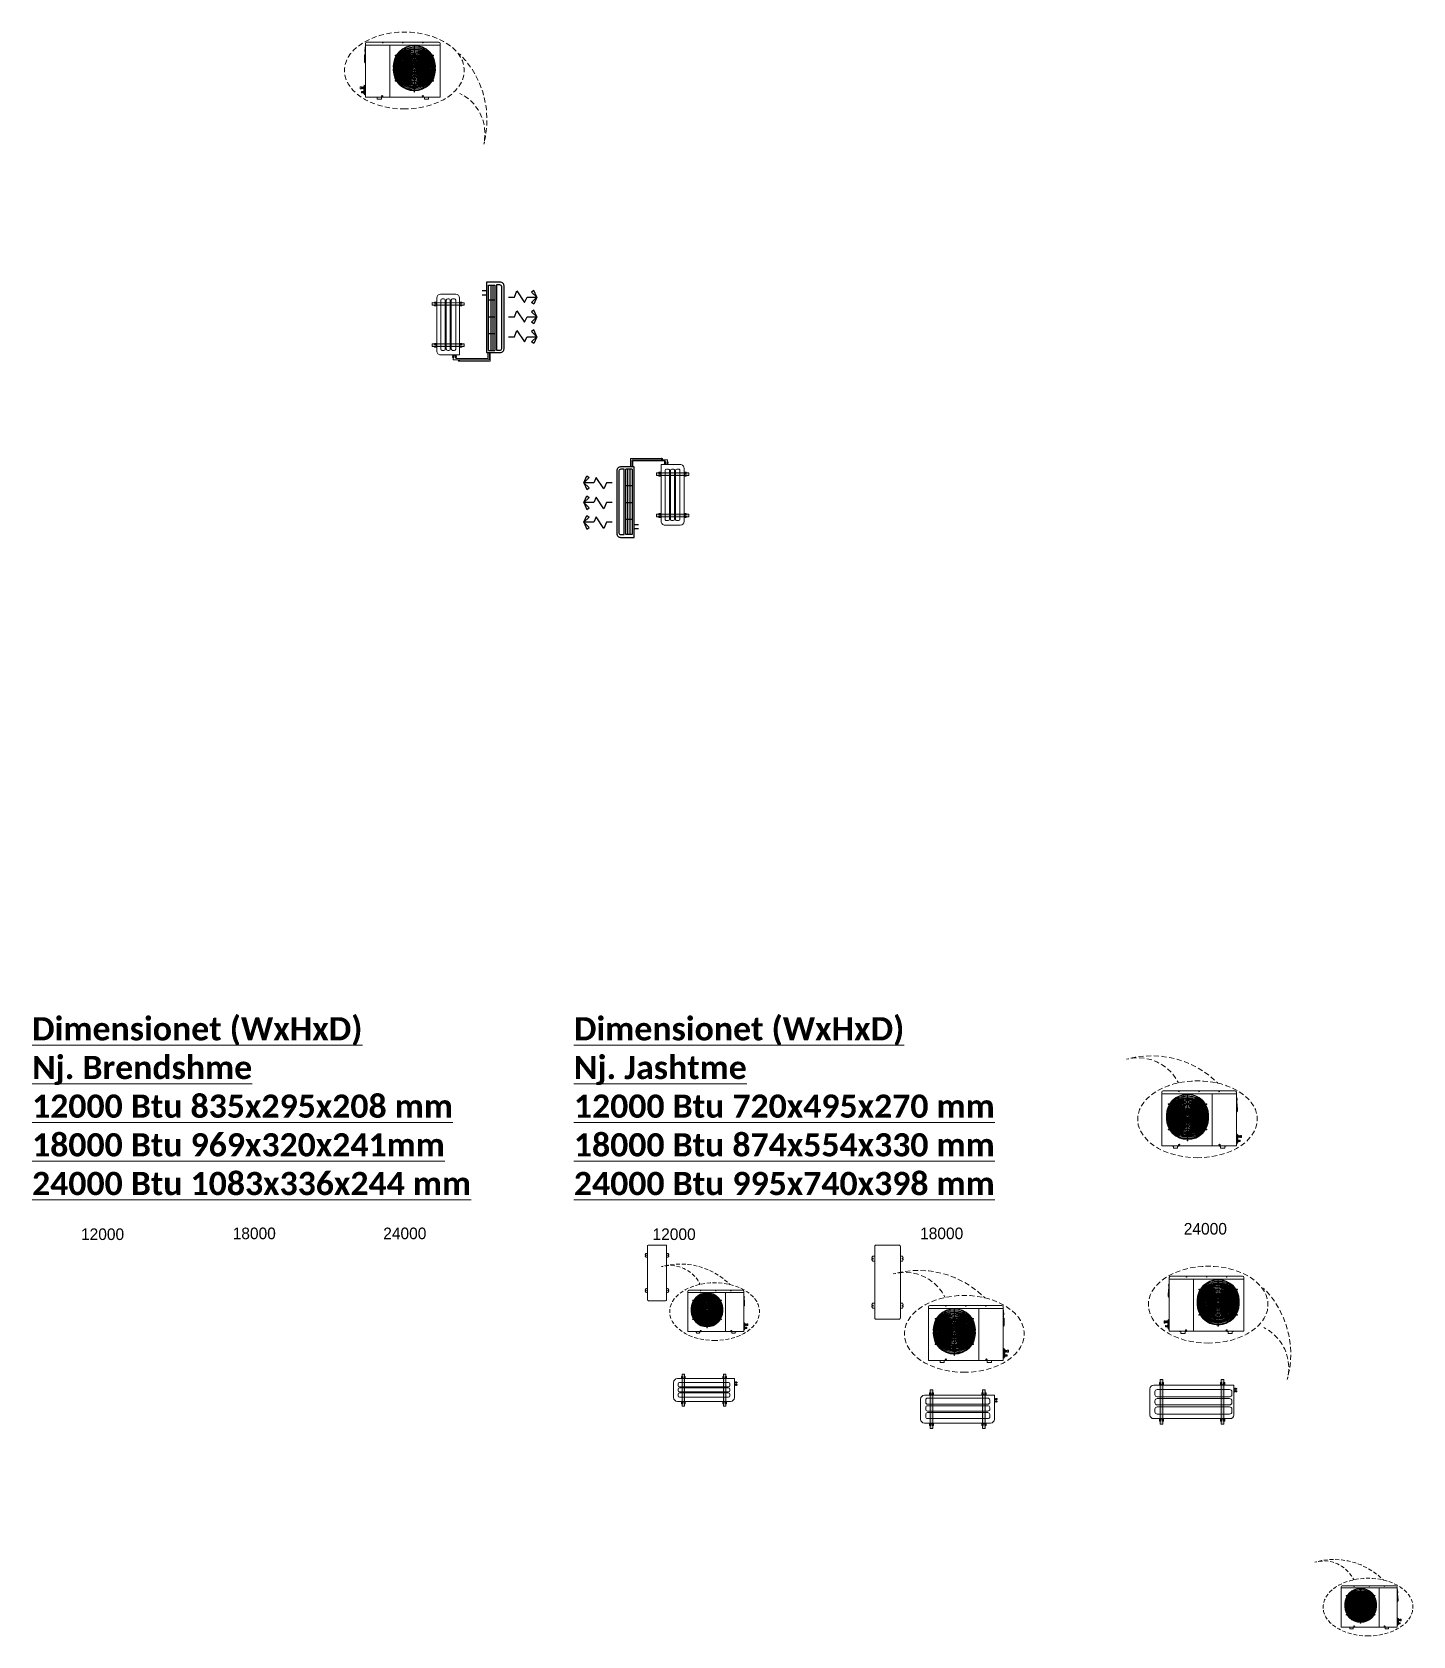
# Model space of a CAD drawing. Header units: millimetres. Extents: x 2773669 to 2919208, y -67651 to -3984.
# Drawn here: x 2773669 to 2790038, y -57150 to -38138 of the extents above; entities that cross this region are included whole.
import ezdxf

# ---------------------------------------------------------------- set-up
doc = ezdxf.new("R2010")
doc.units = ezdxf.units.MM
doc.header["$MEASUREMENT"] = 0
for name, color, linetype in [('AIR', 7, 'Continuous'), ('AIR-00', 8, 'Continuous'), ('AIR-03', 30, 'Continuous'), ('PDF2_01 steel sheet _Pen_No__01_Pen_No__1', 7, 'Continuous'), ('PDF2_Kondenzati', 7, 'Continuous')]:
    doc.layers.add(name, color=color, linetype=linetype)
for name, color, linetype, lineweight in [('Condensate Pipe', 5, 'Continuous', 5), ('Dimensioning - General_Pen_No__41', 7, 'Continuous', 0), ('Exterior walls_Pen_No__1', 7, 'Continuous', 5), ('Gas Pipe', 81, 'Continuous', 5), ('Liquid Pipe', 14, 'Continuous', 5)]:
    doc.layers.add(name, color=color, linetype=linetype, lineweight=lineweight)
doc.layers.add('Exterior walls_Pen_No__119', color=7, linetype='Continuous', lineweight=5, true_color=0xdecbcb)
for name, color, linetype, true_color in [('PDF2_0_Pen_No__20', 7, 'Continuous', 0x999999), ('PDF2_a.drain', 7, 'Continuous', 0x808000), ('PDF2_Interior - Furniture _Pen_No__161', 252, 'Continuous', 0x696969)]:
    doc.layers.add(name, color=color, linetype=linetype, true_color=true_color)
doc.styles.add('GENERATED_STYLE_2', font='calibrib.ttf')

msp = doc.modelspace()

# ---------------------------------------------------------------- texts
at = {"char_height": 137.5, "width": 553.4375, "attachment_point": 1}
for s, insert in [('24000', (2787321.32339, -52254.74447)), ('12000', (2774248.83038, -52319.26158)), ('18000', (2776046.89746, -52309.57596)), ('24000', (2777831.71911, -52309.57596)), ('12000', (2781024.16928, -52319.26158)), ('18000', (2784195.62871, -52309.57596))]:
    msp.add_mtext(s, dxfattribs=dict(at, insert=insert))
at = {"layer": 'Dimensioning - General_Pen_No__41', "color": 7, "linetype": 'Continuous', "lineweight": 5, "char_height": 275, "width": 6773.8433277, "attachment_point": 7, "style": 'GENERATED_STYLE_2'}
for s, insert in [('\\A1;\\pxql;{\\LDimensionet (WxHxD)\\PNj. Brendshme \\P\\pq*;12000 Btu 835x295x208 mm \\P\\pql;18000 Btu 969x320x241mm\\P24000 Btu 1083x336x244 mm}', (2773668.97274, -51927.37279)), ('\\A1;\\pxql;{\\LDimensionet (WxHxD)\\PNj. Jashtme \\P12000 Btu 720x495x270 mm \\P18000 Btu 874x554x330 mm\\P24000 Btu 995x740x398 mm}', (2780091.87906, -51927.37279))]:
    msp.add_mtext(s, dxfattribs=dict(at, insert=insert))

# ---------------------------------------------------------------- blocks, each defined once
blk = doc.blocks.new('NJS12')
at = {"layer": 'Exterior walls_Pen_No__119', "linetype": 'Continuous', "lineweight": 0, "true_color": 0xeee4e4}
for points in [[(-252, 55), (-252, -325), (-283, -325), (-282, 55)], [(237, 55), (238, -325), (207, -325), (207, 55)]]:
    blk.add_hatch(color=254, dxfattribs=at).paths.add_polyline_path(points)
at = {"color": 3, "lineweight": 13}
for p, q in [((-383, -225), (-383, -45)), ((-338, 0), (337, 0)), ((337, 0), (337, -225)), ((292, -270), (-338, -270))]:
    blk.add_line(p, q, dxfattribs=at)
at = {"color": 3}
for p, q in [((-328, -61), (-328, -81)), ((-328, -140), (-328, -126)), ((-328, -205), (-328, -185)), ((267, -45), (-312, -45)), ((-312, -97), (267, -97)), ((-312, -110), (267, -110)), ((267, -156), (-312, -156)), ((-312, -169), (267, -169)), ((283, -81), (283, -61)), ((283, -126), (283, -140)), ((283, -185), (283, -205)), ((267, -221), (-312, -221))]:
    blk.add_line(p, q, dxfattribs=at)
for points in [[(-245, 0), (-245, 27), (-259, 27), (-259, 12, -1), (-276, 12), (-276, 27), (-290, 27), (-290, 0)], [(245, 0), (245, 27), (231, 27), (231, 12, -1), (214, 12), (214, 27), (200, 27), (200, 0)], [(337, -35), (341, -35, -0.414214), (344, -38), (344, -51, -0.414214), (341, -54), (337, -54)], [(337, -64), (341, -64, -0.414214), (344, -67), (344, -80, -0.414214), (341, -83), (337, -83)], [(-245, -270), (-245, -297), (-259, -297), (-259, -282, 1), (-276, -282), (-276, -297), (-290, -297), (-290, -270)], [(245, -270), (245, -297), (231, -297), (231, -282, 1), (214, -282), (214, -297), (200, -297), (200, -270)]]:
    blk.add_lwpolyline(points, format="xyb", dxfattribs=at)
for points in [[(344, -40), (356, -40), (356, -49), (344, -49)], [(344, -69), (356, -69), (356, -78), (344, -78)], [(356, -37), (363, -37), (363, -52), (356, -52)], [(356, -66), (363, -66), (363, -81), (356, -81)]]:
    blk.add_lwpolyline(points, close=True, dxfattribs=at)
for points in [[(363, -40), (369, -40, -0.414214), (372, -42), (372, -47, -0.414214), (369, -49), (363, -49)], [(363, -69), (369, -69, -0.414214), (372, -71), (372, -76, -0.414214), (369, -78), (363, -78)]]:
    blk.add_lwpolyline(points, format="xyb", close=True, dxfattribs=at)
at = {"color": 3, "lineweight": 13}
for centre, start, end in [((-338, -45), 90, 180), ((-338, -225), 180, 270), ((292, -225), 270, 0)]:
    blk.add_arc(centre, 45, start, end, dxfattribs=at)
at = {"color": 3}
for centre, start, end in [((-312, -61), 90, 180), ((-312, -81), 180, 270), ((-312, -126), 90, 180), ((-312, -140), 180, 270), ((-312, -185), 90, 180), ((267, -61), 0, 90), ((267, -81), 270, 360), ((267, -126), 0, 90), ((267, -140), 270, 360), ((267, -185), 0, 90), ((-312, -205), 180, 270), ((267, -205), 270, 360)]:
    blk.add_arc(centre, 16.3, start, end, dxfattribs=at)
at = {"layer": 'Exterior walls_Pen_No__1', "color": 7, "linetype": 'Continuous', "lineweight": 5, "flags": 128}
for points in [[(-252, 55), (-252, -325), (-283, -325), (-282, 55)], [(237, 55), (238, -325), (207, -325), (207, 55)]]:
    blk.add_lwpolyline(points, close=True, dxfattribs=at)
blk = doc.blocks.new('NJS18-24')
at = {"layer": 'Exterior walls_Pen_No__119', "linetype": 'Continuous', "lineweight": 0, "true_color": 0xeee4e4}
for points in [[(-328, 151), (-358, 151), (-358, -309), (-328, -309)], [(293, 151), (263, 151), (263, -309), (293, -309)]]:
    blk.add_hatch(color=254, dxfattribs=at).paths.add_polyline_path(points)
at = {"color": 3, "lineweight": 13}
for p, q in [((-472, -199), (-472, 41)), ((-427, 86), (402, 86)), ((402, 86), (402, -199)), ((357, -244), (-427, -244))]:
    blk.add_line(p, q, dxfattribs=at)
at = {"color": 3}
for points in [[(-412, 3, 0.414214), (-390, -20), (326, -20, 0.414214), (348, 3), (348, 30, 0.414214), (326, 52), (-390, 52, 0.414214), (-412, 30)], [(427, 46), (433, 46, -0.414214), (436, 43), (436, 39, -0.414214), (433, 36), (427, 36)], [(427, 17), (433, 17, -0.414214), (436, 14), (436, 10, -0.414214), (433, 7), (427, 7)], [(-412, -60, -0.414214), (-390, -38), (326, -38, -0.414214), (348, -60), (348, -78, -0.414214), (326, -101), (-390, -101, -0.414214), (-412, -78)], [(-412, -168), (-412, -141, -0.414214), (-390, -119), (326, -119, -0.414214), (348, -141), (348, -168, -0.414214), (326, -191), (-390, -191, -0.414214)]]:
    blk.add_lwpolyline(points, format="xyb", close=True, dxfattribs=at)
for points in [[(-318, 86), (-318, 116), (-334, 116), (-334, 99, -1), (-352, 99), (-352, 116), (-368, 116), (-368, 86)], [(254, 86), (254, 116), (270, 116), (270, 99, 1), (288, 99), (288, 116), (304, 116), (304, 86)], [(402, 51), (405, 51, -0.414214), (408, 48), (408, 35, -0.414214), (405, 32), (402, 32)], [(402, 22), (405, 22, -0.414214), (408, 19), (408, 6, -0.414214), (405, 3), (402, 3)], [(-318, -244), (-318, -274), (-334, -274), (-334, -257, 1), (-352, -257), (-352, -274), (-368, -274), (-368, -244)], [(254, -244), (254, -274), (270, -274), (270, -257, -1), (288, -257), (288, -274), (304, -274), (304, -244)]]:
    blk.add_lwpolyline(points, format="xyb", dxfattribs=at)
for points in [[(408, 45), (420, 45), (420, 37), (408, 37)], [(408, 16), (420, 16), (420, 8), (408, 8)], [(420, 49), (427, 49), (427, 33), (420, 33)], [(420, 20), (427, 20), (427, 4), (420, 4)]]:
    blk.add_lwpolyline(points, close=True, dxfattribs=at)
at = {"color": 3, "lineweight": 13}
for centre, start, end in [((-427, 41), 90, 180), ((-427, -199), 180, 270), ((357, -199), 270, 0)]:
    blk.add_arc(centre, 45, start, end, dxfattribs=at)
at = {"layer": 'Exterior walls_Pen_No__1', "color": 7, "linetype": 'Continuous', "lineweight": 5, "flags": 128}
for points in [[(-328, 151), (-328, -309), (-358, -309), (-358, 151)], [(293, 151), (293, -309), (263, -309), (263, 151)]]:
    blk.add_lwpolyline(points, close=True, dxfattribs=at)
blk = doc.blocks.new('Nj. J 24 kBtu')
at = {"layer": 'Exterior walls_Pen_No__119', "linetype": 'Continuous', "lineweight": 0, "true_color": 0xeee4e4}
for points in [[(-262, 66), (-293, 66), (-293, -462), (-262, -462)], [(462, 66), (432, 66), (432, -462), (462, -462)]]:
    blk.add_hatch(color=254, dxfattribs=at).paths.add_polyline_path(points)
at = {"color": 3, "lineweight": 13}
for p, q in [((-368, 1), (582, 1)), ((582, 1), (582, -352)), ((-413, -352), (-413, -44)), ((537, -397), (-368, -397))]:
    blk.add_line(p, q, dxfattribs=at)
at = {"color": 3}
for points in [[(-252, 1), (-252, 31), (-268, 31), (-268, 14, -1), (-287, 14), (-287, 31), (-302, 31), (-302, 1)], [(423, 1), (423, 31), (439, 31), (439, 14, 1), (457, 14), (457, 31), (473, 31), (473, 1)], [(582, -34), (586, -34, -0.414214), (589, -37), (589, -50, -0.414214), (586, -53), (582, -53)], [(582, -63), (586, -63, -0.414214), (589, -66), (589, -79, -0.414214), (586, -82), (582, -82)], [(-252, -397), (-252, -427), (-268, -427), (-268, -410, 1), (-287, -410), (-287, -427), (-302, -427), (-302, -397)], [(423, -397), (423, -427), (439, -427), (439, -410, -1), (457, -410), (457, -427), (473, -427), (473, -397)]]:
    blk.add_lwpolyline(points, format="xyb", dxfattribs=at)
for points in [[(-354, -111, 0.414214), (-327, -138), (531, -138, 0.414214), (558, -111), (558, -79, 0.414214), (531, -52), (-327, -52, 0.414214), (-354, -79)], [(-354, -187, -0.414214), (-327, -160), (531, -160, -0.414214), (558, -187), (558, -208, -0.414214), (531, -235), (-327, -235, -0.414214), (-354, -208)], [(608, -39), (614, -39, -0.414214), (617, -42), (617, -46, -0.414214), (614, -49), (608, -49)], [(608, -68), (614, -68, -0.414214), (617, -71), (617, -75, -0.414214), (614, -78), (608, -78)], [(-354, -316), (-354, -284, -0.414214), (-327, -257), (531, -257, -0.414214), (558, -284), (558, -316, -0.414214), (531, -343), (-327, -343, -0.414214)]]:
    blk.add_lwpolyline(points, format="xyb", close=True, dxfattribs=at)
for points in [[(589, -40), (601, -40), (601, -48), (589, -48)], [(589, -69), (601, -69), (601, -77), (589, -77)], [(601, -36), (608, -36), (608, -52), (601, -52)], [(601, -65), (608, -65), (608, -81), (601, -81)]]:
    blk.add_lwpolyline(points, close=True, dxfattribs=at)
at = {"color": 3, "lineweight": 13}
for centre, start, end in [((-368, -44), 90, 180), ((-368, -352), 180, 270), ((537, -352), 270, 0)]:
    blk.add_arc(centre, 45, start, end, dxfattribs=at)
at = {"layer": 'Exterior walls_Pen_No__1', "color": 7, "linetype": 'Continuous', "lineweight": 5, "flags": 128}
for points in [[(-262, 66), (-262, -462), (-293, -462), (-293, 66)], [(462, 66), (462, -462), (432, -462), (432, 66)]]:
    blk.add_lwpolyline(points, close=True, dxfattribs=at)
blk = doc.blocks.new('CARRIER-W18-24 (FCD)')
at = {"layer": 'AIR-00'}
for p, q in [((-0.475, -0.025), (-0.475, -0.1)), ((0.3, -0.05), (-0.475, -0.05)), ((0.3, -0.075), (-0.475, -0.075)), ((0.3, -0.1), (-0.475, -0.1)), ((-0.275, -0.025), (-0.275, -0.1)), ((-0.075, -0.025), (-0.075, -0.1)), ((0.125, -0.025), (0.125, -0.1))]:
    blk.add_line(p, q, dxfattribs=at)
for points in [[(-0.475, -0.025), (0.3, -0.025), (0.3, -0.1)], [(-0.312, -0.262), (-0.312, -0.331), (-0.239, -0.36), (-0.375, -0.452), (-0.312, -0.481), (-0.312, -0.598)], [(-0.078, -0.262), (-0.078, -0.331), (-0.005, -0.36), (-0.141, -0.452), (-0.078, -0.481), (-0.078, -0.598)], [(0.156, -0.262), (0.156, -0.331), (0.23, -0.36), (0.093, -0.452), (0.156, -0.481), (0.156, -0.598)]]:
    blk.add_lwpolyline(points, dxfattribs=at)
blk.add_lwpolyline([(-0.453, -0.181), (0.281, -0.181, 0.414214), (0.302, -0.16), (0.302, -0.119), (-0.473, -0.119), (-0.473, -0.16, 0.414214)], format="xyb", close=True, dxfattribs=at)
for points in [[(-0.373, -0.535), (-0.312, -0.598), (-0.393, -0.561)], [(-0.252, -0.535), (-0.312, -0.598), (-0.232, -0.561)], [(-0.139, -0.535), (-0.078, -0.598), (-0.159, -0.561)], [(-0.017, -0.535), (-0.078, -0.598), (0.003, -0.561)], [(0.095, -0.535), (0.156, -0.598), (0.075, -0.561)], [(0.217, -0.535), (0.156, -0.598), (0.237, -0.561)]]:
    blk.add_lwpolyline(points, close=True, dxfattribs=at)
at = {"layer": 'AIR-03'}
for p, q in [((0.335, 0), (-0.5, 0)), ((-0.5, 0), (-0.5, -0.163)), ((0.185, 0.05), (0.185, 0)), ((0.235, 0.05), (0.235, 0))]:
    blk.add_line(p, q, dxfattribs=at)
blk.add_lwpolyline([(-0.5, 0), (-0.5, -0.163, 0.414214), (-0.455, -0.208), (0.29, -0.208, 0.414214), (0.335, -0.163), (0.335, 0)], format="xyb", dxfattribs=at)

# ---------------------------------------------------------------- linework, layer by layer
at = {"layer": 'Condensate Pipe'}
for points in [[(2779100.59709, -41936.67612), (2779100.59709, -42037.84583), (2778730.19401, -42037.84583), (2778730.19401, -42032.84583)], [(2780762.24992, -43293.02277), (2780762.24992, -43191.85306), (2781132.65299, -43191.85306), (2781132.65299, -43196.85306)]]:
    msp.add_lwpolyline(points, dxfattribs=at)
for centre in [(2778727.63952, -42032.50725), (2781135.20749, -43197.19164)]:
    msp.add_circle(centre, 8, dxfattribs=at)
at = {"layer": 'Gas Pipe'}
for points in [[(2779085.59709, -41936.67612), (2779085.59709, -42022.84583), (2778662.1011, -42022.84583), (2778662.1011, -42000.04286)], [(2780777.24992, -43293.02277), (2780777.24992, -43206.85306), (2781200.7459, -43206.85306), (2781200.7459, -43229.65603)]]:
    msp.add_lwpolyline(points, dxfattribs=at)
at = {"layer": 'Liquid Pipe'}
for points in [[(2779070.59709, -41936.67612), (2779070.59709, -42007.84583), (2778691.0931, -42007.84583), (2778691.02016, -42000.04286)], [(2780792.24992, -43293.02277), (2780792.24992, -43221.85306), (2781171.7539, -43221.85306), (2781171.82684, -43229.65603)]]:
    msp.add_lwpolyline(points, dxfattribs=at)
at = {"layer": 'PDF2_01 steel sheet _Pen_No__01_Pen_No__1', "lineweight": 0}
for points in [[(2780963.31225, -52660.89686), (2780952.46822, -52660.89686), (2780945.36181, -52659.00346), (2780940.14881, -52653.79045), (2780938.2554, -52646.70863), (2780938.2554, -52642.52839), (2780948.31257, -52642.52839), (2780948.31257, -52633.15974), (2780938.2554, -52633.15974), (2780938.2554, -52628.9795), (2780940.14881, -52621.87309), (2780945.36181, -52616.68467), (2780952.46822, -52614.76668), (2780963.31225, -52614.76668)], [(2780948.31257, -52633.15974), (2780948.31257, -52642.52839)], [(2781190.7665, -52660.89686), (2781201.58594, -52660.89686), (2781208.71694, -52659.00346), (2781213.88077, -52653.79045), (2781215.84794, -52646.70863), (2781215.84794, -52642.52839), (2781205.76619, -52642.52839), (2781205.76619, -52633.15974), (2781215.84794, -52633.15974), (2781215.84794, -52628.9795), (2781213.88077, -52621.87309), (2781208.71694, -52616.68467), (2781201.58594, -52614.76668), (2781190.7665, -52614.76668)], [(2781205.76619, -52633.15974), (2781205.76619, -52642.52839)], [(2783658.23807, -52709.08532), (2783643.78298, -52709.08532), (2783634.31013, -52706.56141), (2783627.3612, -52699.61248), (2783624.83729, -52690.17241), (2783624.83729, -52684.60015), (2783638.24349, -52684.60015), (2783638.24349, -52672.11173), (2783624.83729, -52672.11173), (2783624.83729, -52666.53947), (2783627.3612, -52657.06663), (2783634.31013, -52650.15047), (2783643.78298, -52647.59379), (2783658.23807, -52647.59379)], [(2783961.43458, -52709.08532), (2783975.8569, -52709.08532), (2783985.36252, -52706.56141), (2783992.2459, -52699.61248), (2783994.86814, -52690.17241), (2783994.86814, -52684.60015), (2783981.42916, -52684.60015), (2783981.42916, -52672.11173), (2783994.86814, -52672.11173), (2783994.86814, -52666.53947), (2783992.2459, -52657.06663), (2783985.36252, -52650.15047), (2783975.8569, -52647.59379), (2783961.43458, -52647.59379)], [(2783638.24349, -52672.11173), (2783638.24349, -52684.60015)], [(2783981.42916, -52672.11173), (2783981.42916, -52684.60015)], [(2780963.31225, -53032.02842), (2780952.46822, -53032.02842), (2780945.36181, -53033.94641), (2780940.14881, -53039.13483), (2780938.2554, -53046.24124), (2780938.2554, -53050.42148), (2780948.31257, -53050.42148), (2780948.31257, -53059.79013), (2780938.2554, -53059.79013), (2780938.2554, -53063.97037), (2780940.14881, -53071.05219), (2780945.36181, -53076.2652), (2780952.46822, -53078.1586), (2780963.31225, -53078.1586)], [(2781190.7665, -53032.02842), (2781201.58594, -53032.02842), (2781208.71694, -53033.94641), (2781213.88077, -53039.13483), (2781215.84794, -53046.24124), (2781215.84794, -53050.42148), (2781205.76619, -53050.42148), (2781205.76619, -53059.79013), (2781215.84794, -53059.79013), (2781215.84794, -53063.97037), (2781213.88077, -53071.05219), (2781208.71694, -53076.2652), (2781201.58594, -53078.1586), (2781190.7665, -53078.1586)], [(2780948.31257, -53059.79013), (2780948.31257, -53050.42148)], [(2781205.76619, -53059.79013), (2781205.76619, -53050.42148)], [(2783658.23807, -53203.80369), (2783643.78298, -53203.80369), (2783634.31013, -53206.36037), (2783627.3612, -53213.27653), (2783624.83729, -53222.74937), (2783624.83729, -53228.32163), (2783638.24349, -53228.32163), (2783638.24349, -53240.81005), (2783624.83729, -53240.81005), (2783624.83729, -53246.38231), (2783627.3612, -53255.82237), (2783634.31013, -53262.77131), (2783643.78298, -53265.29522), (2783658.23807, -53265.29522)], [(2783638.24349, -53240.81005), (2783638.24349, -53228.32163)], [(2783961.43458, -53203.80369), (2783975.8569, -53203.80369), (2783985.36252, -53206.36037), (2783992.2459, -53213.27653), (2783994.86814, -53222.74937), (2783994.86814, -53228.32163), (2783981.42916, -53228.32163), (2783981.42916, -53240.81005), (2783994.86814, -53240.81005), (2783994.86814, -53246.38231), (2783992.2459, -53255.82237), (2783985.36252, -53262.77131), (2783975.8569, -53265.29522), (2783961.43458, -53265.29522)], [(2783981.42916, -53240.81005), (2783981.42916, -53228.32163)]]:
    msp.add_lwpolyline(points, dxfattribs=at)
for points in [[(2780977.32835, -53176.76309), (2781176.7504, -53176.76309), (2781183.8814, -53174.86969), (2781189.04522, -53169.65668), (2781190.7665, -53162.55027), (2781190.7665, -52530.3996), (2781189.04522, -52523.29319), (2781183.8814, -52518.08018), (2781176.7504, -52516.18678), (2780977.32835, -52516.18678), (2780970.44325, -52518.08018), (2780965.03353, -52523.29319), (2780963.31225, -52530.3996), (2780963.31225, -53162.55027), (2780965.03353, -53169.65668), (2780970.44325, -53174.86969)], [(2783676.92154, -53396.735), (2783942.75112, -53396.735), (2783952.25674, -53394.21109), (2783959.14012, -53387.26216), (2783961.43458, -53377.78932), (2783961.43458, -52535.13247), (2783959.14012, -52525.65962), (2783952.25674, -52518.71069), (2783942.75112, -52516.18678), (2783676.92154, -52516.18678), (2783667.7437, -52518.71069), (2783660.53253, -52525.65962), (2783658.23807, -52535.13247), (2783658.23807, -53377.78932), (2783660.53253, -53387.26216), (2783667.7437, -53394.21109)]]:
    msp.add_lwpolyline(points, close=True, dxfattribs=at)
at = {"layer": 'PDF2_0_Pen_No__20', "lineweight": 0}
for points in [[(2778151.98657, -38523.06195), (2778163.16387, -38505.57489), (2778180.1101, -38493.67647), (2778200.30135, -38489.20556), (2778221.21371, -38493.35197), (2778238.88105, -38505.21433), (2778250.77947, -38522.95379), (2778254.7456, -38543.86615), (2778250.77947, -38564.81457), (2778238.88105, -38582.55402), (2778221.21371, -38594.38033), (2778199.94079, -38598.52674), (2778179.02842, -38594.48849), (2778161.00052, -38582.98669), (2778148.38099, -38565.64385), (2778142.97262, -38544.87571), (2778147.29932, -38522.55717), (2778159.55829, -38503.4476), (2778178.30731, -38490.25117), (2778200.30135, -38484.8428), (2778223.73762, -38488.88105), (2778244.28942, -38501.75297), (2778257.99063, -38521.43944), (2778263.03844, -38544.87571), (2778258.71174, -38569.28549), (2778245.3711, -38590.1618), (2778225.17985, -38604.22356), (2778200.6619, -38609.30743), (2778175.06228, -38604.4399), (2778152.70769, -38590.1618), (2778137.56425, -38568.52832), (2778132.15588, -38542.85659), (2778137.92481, -38517.00458), (2778152.70769, -38494.97448), (2778174.70173, -38479.65077), (2778200.30135, -38473.0165), (2778227.70375, -38479.10993), (2778250.77947, -38494.68604), (2778267.00458, -38517.65358), (2778273.85518, -38544.87571), (2778268.80737, -38573.32374), (2778253.30337, -38597.62535), (2778229.50654, -38614.06679), (2778201.38302, -38620.08811), (2778171.4567, -38614.7158), (2778146.21764, -38598.63491), (2778128.5503, -38574.15302), (2778121.33914, -38544.87571), (2778124.58416, -38519.9251), (2778135.76146, -38497.246), (2778153.06825, -38479.14599), (2778175.42284, -38467.42785), (2778200.30135, -38463.24538), (2778225.90096, -38466.8149), (2778249.33723, -38478.17248), (2778268.08625, -38496.27249), (2778279.98467, -38519.24004), (2778284.67192, -38544.87571), (2778277.46076, -38576.85721), (2778259.0723, -38604.11539), (2778232.39101, -38622.97258), (2778200.30135, -38630.90485), (2778173.62005, -38625.49648), (2778149.46267, -38612.69667), (2778129.63198, -38593.51499), (2778116.29133, -38569.57394), (2778110.5224, -38542.85659), (2778115.20965, -38515.38207), (2778128.18974, -38490.68384), (2778148.02043, -38470.99738), (2778172.53838, -38458.19757), (2778199.94079, -38453.47426), (2778229.14599, -38457.00773), (2778255.82728, -38469.5912), (2778277.1002, -38489.92667), (2778290.44085, -38515.88685), (2778295.48866, -38544.87571), (2778290.08029, -38574.08091), (2778276.37909, -38600.4377), (2778255.46672, -38621.60246), (2778229.14599, -38635.77239), (2778200.30135, -38641.68554), (2778170.01447, -38635.70028), (2778142.97262, -38621.35007), (2778120.97858, -38599.7887), (2778106.1957, -38572.89107), (2778099.70566, -38542.85659), (2778105.47459, -38511.95677), (2778119.89691, -38484.08563), (2778141.89095, -38461.73104), (2778169.29336, -38446.80393), (2778200.30135, -38440.63839), (2778232.39101, -38446.29915), (2778261.23565, -38461.26231), (2778284.67192, -38484.12169), (2778299.81536, -38512.85816), (2778305.94484, -38544.87571), (2778300.17591, -38577.21777), (2778285.03248, -38606.45902), (2778262.31732, -38630.00346), (2778233.47268, -38645.7959), (2778201.38302, -38652.46622), (2778167.85112, -38646.33674), (2778137.56425, -38630.90485), (2778113.04631, -38607.43253), (2778096.46064, -38577.93888), (2778088.88892, -38544.87571), (2778094.65785, -38510.15398), (2778110.5224, -38478.74937), (2778134.67979, -38453.47426), (2778165.68778, -38436.67225), (2778200.30135, -38429.85771), (2778235.63603, -38436.0593), (2778267.72569, -38452.53681), (2778293.32531, -38477.77587), (2778310.27154, -38509.54103), (2778316.76158, -38544.87571), (2778311.71377, -38581.54446), (2778295.1281, -38614.67974), (2778268.80737, -38640.92837), (2778235.63603, -38657.69431), (2778199.21967, -38663.24691), (2778163.16387, -38656.43236), (2778130.71365, -38639.30586), (2778104.39291, -38613.38173), (2778087.08613, -38580.96757), (2778080.23553, -38544.87571), (2778085.6439, -38506.62051), (2778102.22957, -38471.89877), (2778129.27142, -38444.06369), (2778163.16387, -38425.85551), (2778201.38302, -38419.07702), (2778239.60217, -38425.74735), (2778274.21574, -38443.84736), (2778301.61815, -38471.57427), (2778319.28549, -38506.36812), (2778325.77553, -38544.87571), (2778322.53051, -38578.04705), (2778310.6321, -38609.16321), (2778291.16196, -38636.02478), (2778264.84123, -38656.68475), (2778234.1938, -38669.66484), (2778201.38302, -38674.02759), (2778167.85112, -38669.16006), (2778136.48258, -38656.10786), (2778109.80128, -38635.66422), (2778088.52836, -38609.16321), (2778074.82716, -38578.22733), (2778069.41879, -38544.87571), (2778072.66381, -38509.90159), (2778084.92278, -38477.09081), (2778105.83515, -38448.89517), (2778133.59811, -38427.40591), (2778166.40889, -38414.20949), (2778201.38302, -38410.31546), (2778235.63603, -38415.29116), (2778268.08625, -38428.63181), (2778295.84922, -38449.54417), (2778317.84326, -38476.73025), (2778332.26558, -38508.49541), (2778338.39506, -38542.85659), (2778333.70781, -38578.84028), (2778320.0066, -38612.44428), (2778298.01257, -38641.43315), (2778269.52848, -38663.89591), (2778235.99659, -38678.31823), (2778200.30135, -38683.79871), (2778163.88499, -38678.57062), (2778130.35309, -38664.43675), (2778101.14789, -38642.29849), (2778078.43274, -38613.52596), (2778063.64986, -38579.99406), (2778057.52037, -38543.86615), (2778061.48651, -38506.18784), (2778075.18772, -38470.88921), (2778097.54231, -38440.53022), (2778127.46863, -38417.34634), (2778162.44275, -38402.99614), (2778200.30135, -38398.52522), (2778238.52049, -38403.1043), (2778274.21574, -38417.49057), (2778305.22373, -38440.67445), (2778329.02056, -38471.10554), (2778344.16399, -38506.65656), (2778349.2118, -38544.87571), (2778344.16399, -38583.56359), (2778329.02056, -38619.58333), (2778305.58428, -38650.62738), (2778274.5763, -38674.64054), (2778238.88105, -38689.96426), (2778200.30135, -38695.62502), (2778161.00052, -38689.42342), (2778124.58416, -38673.73915), (2778092.85506, -38649.5457), (2778068.33711, -38618.32138), (2778052.47256, -38582.01319), (2778045.62196, -38542.85659), (2778051.75144, -38502.83465), (2778067.616, -38465.66112), (2778092.13394, -38433.60751), (2778124.22361, -38408.80112), (2778161.36108, -38392.8284), (2778201.38302, -38386.69891), (2778241.76552, -38392.8284), (2778279.62411, -38408.90929), (2778312.43489, -38434.00412), (2778337.67395, -38466.4904), (2778353.89906, -38504.24082), (2778360.02854, -38544.87571), (2778354.25962, -38586.05144), (2778338.03451, -38624.41481), (2778312.43489, -38657.40587), (2778279.62411, -38682.89732), (2778241.40496, -38699.26665), (2778200.30135, -38705.39614), (2778158.11606, -38699.2306), (2778119.17579, -38682.7531), (2778085.28334, -38657.00925), (2778058.96261, -38623.65764), (2778041.65582, -38584.75343), (2778034.80522, -38542.85659), (2778040.21359, -38499.58963), (2778056.79926, -38459.20713), (2778083.11999, -38424.5575), (2778117.73356, -38397.98438), (2778158.11606, -38381.39871), (2778201.38302, -38375.91823), (2778244.64998, -38382.40827), (2778285.03248, -38399.57083), (2778320.0066, -38426.39635), (2778346.6879, -38461.08203), (2778364.35524, -38501.46453), (2778370.84528, -38544.87571), (2778365.43691, -38589.36857), (2778348.49069, -38630.90485), (2778321.44884, -38666.63615), (2778286.11415, -38694.07462), (2778244.64998, -38711.30929), (2778200.30135, -38717.18639), (2778155.59215, -38710.44395), (2778114.12798, -38692.74055), (2778078.07218, -38665.26603), (2778050.30921, -38629.71501), (2778032.28131, -38588.32295), (2778025.07015, -38543.75798), (2778031.19964, -38498.21951), (2778048.50642, -38455.67366), (2778076.26939, -38419.07702), (2778112.32519, -38390.77322), (2778154.51048, -38372.74532), (2778200.30135, -38366.14711), (2778246.09221, -38372.74532), (2778288.99862, -38390.59294), (2778325.77553, -38418.53619), (2778354.98073, -38454.80832), (2778373.72975, -38497.13783), (2778381.66202, -38542.85659), (2778375.17198, -38589.87335), (2778357.14408, -38633.78932), (2778328.66, -38671.75608), (2778291.52252, -38701.24972), (2778248.25556, -38720.39535), (2778201.38302, -38727.96707), (2778160.27941, -38722.81109), (2778121.33914, -38708.92961), (2778086.36501, -38686.97162), (2778057.15981, -38658.01882), (2778034.44466, -38623.36919), (2778020.02234, -38584.71737), (2778014.25341, -38543.83009), (2778018.21955, -38501.86114), (2778031.19964, -38461.8392), (2778053.19368, -38425.85551), (2778082.75943, -38395.85709), (2778118.45468, -38373.39432), (2778158.11606, -38359.65706), (2778200.30135, -38355.36642), (2778242.12607, -38360.5224), (2778282.14801, -38374.65628), (2778317.84326, -38397.11904), (2778348.13013, -38426.82902), (2778370.84528, -38462.34398), (2778385.62816, -38502.00536), (2778391.39709, -38543.90221), (2778386.70984, -38586.70044), (2778372.64807, -38627.37139), (2778349.93292, -38663.93197), (2778319.64605, -38694.5794), (2778283.22969, -38717.79933), (2778242.84719, -38732.43799), (2778200.30135, -38737.73819), (2778156.67383, -38732.90672), (2778115.57021, -38718.62862), (2778078.43274, -38695.58896), (2778047.42475, -38664.94153), (2778023.98848, -38628.20067), (2778009.2056, -38587.16917), (2778003.43667, -38543.86615), (2778008.48448, -38499.76991), (2778022.9068, -38457.83701), (2778046.34307, -38420.19475), (2778077.71162, -38388.79015), (2778115.20965, -38365.1736), (2778157.03438, -38350.49889), (2778201.38302, -38345.5953), (2778246.09221, -38350.06622), (2778288.63806, -38364.48854), (2778326.85721, -38388.10509), (2778358.94687, -38419.72603), (2778383.10426, -38457.72884), (2778398.24769, -38500.16652), (2778403.29551, -38544.87571), (2778398.60825, -38590.34208), (2778383.46481, -38633.57298), (2778359.66799, -38672.40508), (2778327.21777, -38704.8553), (2778288.63806, -38729.26508), (2778245.73165, -38744.40852), (2778200.30135, -38749.5645), (2778154.51048, -38744.08401), (2778110.88296, -38728.68819), (2778071.58214, -38704.13419), (2778039.13191, -38671.5758), (2778014.25341, -38632.63553), (2777998.38886, -38589.22435), (2777992.98049, -38543.39742), (2777998.0283, -38497.10178), (2778013.17174, -38453.1137), (2778037.68968, -38413.6326), (2778070.50046, -38380.60548), (2778110.16184, -38355.69092), (2778153.78936, -38340.18693), (2778200.30135, -38334.81462), (2778247.17389, -38340.04271), (2778291.52252, -38355.5467), (2778331.54446, -38380.56943), (2778365.07636, -38413.77682), (2778390.31542, -38453.58242), (2778406.17997, -38498.03923), (2778411.9489, -38544.87571), (2778406.90109, -38592.32515), (2778391.03653, -38637.46701), (2778366.15803, -38678.02979), (2778332.62614, -38712.10252), (2778292.6042, -38737.91847), (2778247.53444, -38754.28781), (2778200.30135, -38760.34518), (2778152.34713, -38754.32386), (2778106.91682, -38738.09875), (2778066.17377, -38712.39096), (2778031.92075, -38678.4264), (2778005.96058, -38637.89968), (2777989.37491, -38592.64965), (2777983.24542, -38544.87571), (2777987.57212, -38495.73166), (2778002.71556, -38448.85911), (2778028.67573, -38406.70988), (2778062.92874, -38371.44731), (2778104.75347, -38344.91024), (2778151.26546, -38328.46879), (2778200.30135, -38322.98831), (2778249.33723, -38328.86541), (2778296.20978, -38345.45108), (2778338.39506, -38371.91603), (2778373.36919, -38406.96227), (2778400.05048, -38448.85911), (2778416.63615, -38495.62349), (2778422.76564, -38544.87571), (2778417.35727, -38594.66877), (2778401.13216, -38642.01004), (2778374.81142, -38684.55589), (2778339.47674, -38720.07085), (2778297.29145, -38746.86031), (2778250.05835, -38763.48203), (2778200.30135, -38769.10674), (2778150.18378, -38763.48203), (2778102.22957, -38746.93242), (2778059.32316, -38720.32324), (2778023.26736, -38684.91644), (2777995.86495, -38642.44271), (2777978.55817, -38594.99328), (2777972.06812, -38544.87571), (2777977.11594, -38493.67647), (2777993.34105, -38444.92903), (2778020.3829, -38401.08518), (2778056.4387, -38364.38037), (2778099.70566, -38336.65346), (2778148.02043, -38319.31062), (2778199.21967, -38313.21719), (2778251.14002, -38318.62556), (2778300.89703, -38335.46362), (2778345.60622, -38362.90208), (2778383.10426, -38399.57083), (2778411.22778, -38443.63102), (2778429.25568, -38492.88325), (2778435.74573, -38544.87571), (2778429.9768, -38597.51718), (2778413.03057, -38647.59869), (2778384.90705, -38692.52422), (2778347.40901, -38729.9862), (2778302.69982, -38758.07366), (2778252.58226, -38775.34439), (2778199.94079, -38780.89699), (2778147.29932, -38774.58722), (2778096.8212, -38756.81171), (2778051.75144, -38728.4358), (2778014.25341, -38690.8296), (2777985.76933, -38645.83196), (2777967.74143, -38595.67834), (2777961.25138, -38542.85659), (2777964.85696, -38495.6956), (2777977.83705, -38450.19318), (2777999.83109, -38408.22423), (2778029.39685, -38371.41125), (2778065.81321, -38341.2686), (2778107.63794, -38319.02217), (2778152.70769, -38305.57336), (2778199.94079, -38301.42694), (2778247.17389, -38306.04209), (2778292.96475, -38319.8154), (2778334.78948, -38342.20605), (2778371.5664, -38372.3487), (2778401.85327, -38409.08957), (2778424.20787, -38451.02246), (2778437.90907, -38496.52488), (2778442.59633, -38543.86615), (2778438.26963, -38591.31558), (2778424.92899, -38637.03434), (2778402.57439, -38679.14752), (2778372.28752, -38715.99654), (2778335.5106, -38746.21131), (2778293.32531, -38768.49379), (2778247.53444, -38782.05077), (2778200.30135, -38786.30536), (2778152.34713, -38781.50993), (2778106.1957, -38767.26789), (2778063.64986, -38744.19218), (2778026.51238, -38713.14814), (2777996.58607, -38675.39771), (2777974.59203, -38632.4192), (2777961.25138, -38585.94327), (2777958.00636, -38537.77272)], [(2778075.54827, -38327.92796), (2778185.87902, -38518.84342)], [(2778200.30135, -38289.56458), (2778200.30135, -38514.9494)], [(2778325.05442, -38328.03612), (2778214.72367, -38518.84342)], [(2778171.09615, -38543.86615), (2777950.7952, -38543.90221)], [(2778175.06228, -38529.51594), (2777980.0004, -38416.7334)], [(2778175.42284, -38558.72114), (2777980.36096, -38671.53974)], [(2778185.51847, -38568.92493), (2778075.18772, -38759.69618)], [(2778200.30135, -38572.81896), (2778200.30135, -38798.16772)], [(2778214.72367, -38568.92493), (2778324.69386, -38759.80434)], [(2778420.24173, -38671.2513), (2778225.17985, -38558.46875)], [(2778420.60229, -38416.98579), (2778225.54041, -38529.80439)], [(2778449.44693, -38543.86615), (2778229.14599, -38543.86615)], [(2787414.22546, -50955.13244), (2787403.04816, -50937.64537), (2787386.10193, -50925.74696), (2787365.91068, -50921.27604), (2787344.99832, -50925.42246), (2787327.33098, -50937.28481), (2787315.43256, -50955.02427), (2787311.46642, -50975.93663), (2787315.43256, -50996.88505), (2787327.33098, -51014.62451), (2787344.99832, -51026.45081), (2787366.27124, -51030.59723), (2787387.1836, -51026.55898), (2787405.21151, -51015.05718), (2787417.83104, -50997.71434), (2787423.23941, -50976.9462), (2787418.91271, -50954.62765), (2787406.65374, -50935.51808), (2787387.90472, -50922.32166), (2787365.91068, -50916.91329), (2787342.47441, -50920.95154), (2787321.9226, -50933.82346), (2787308.2214, -50953.50993), (2787303.17359, -50976.9462), (2787307.50028, -51001.35597), (2787320.84093, -51022.23228), (2787341.03218, -51036.29404), (2787365.55012, -51041.37791), (2787391.14974, -51036.51038), (2787413.50434, -51022.23228), (2787428.64778, -51000.5988), (2787434.05615, -50974.92707), (2787428.28722, -50949.07506), (2787413.50434, -50927.04497), (2787391.5103, -50911.72125), (2787365.91068, -50905.08698), (2787338.50827, -50911.18041), (2787315.43256, -50926.75652), (2787299.20745, -50949.72407), (2787292.35685, -50976.9462), (2787297.40466, -51005.39422), (2787312.90865, -51029.69583), (2787336.70548, -51046.13728), (2787364.82901, -51052.1586), (2787394.75532, -51046.78628), (2787419.99438, -51030.7054), (2787437.66173, -51006.22351), (2787444.87289, -50976.9462), (2787441.62786, -50951.99558), (2787430.45057, -50929.31648), (2787413.14378, -50911.21647), (2787390.78919, -50899.49833), (2787365.91068, -50895.31586), (2787340.31106, -50898.88539), (2787316.87479, -50910.24296), (2787298.12578, -50928.34298), (2787286.22736, -50951.31052), (2787281.54011, -50976.9462), (2787288.75127, -51008.92769), (2787307.13973, -51036.18588), (2787333.82102, -51055.04306), (2787365.91068, -51062.97534), (2787392.59198, -51057.56697), (2787416.74936, -51044.76716), (2787436.58005, -51025.58547), (2787449.9207, -51001.64442), (2787455.68963, -50974.92707), (2787451.00237, -50947.45255), (2787438.02228, -50922.75433), (2787418.19159, -50903.06786), (2787393.67365, -50890.26805), (2787366.27124, -50885.54474), (2787337.06604, -50889.07821), (2787310.38475, -50901.66168), (2787289.11183, -50921.99715), (2787275.77118, -50947.95733), (2787270.72337, -50976.9462), (2787276.13174, -51006.15139), (2787289.83294, -51032.50819), (2787310.74531, -51053.67294), (2787337.06604, -51067.84287), (2787365.91068, -51073.75602), (2787396.19756, -51067.77076), (2787423.23941, -51053.42055), (2787445.23344, -51031.85918), (2787460.01632, -51004.96155), (2787466.50637, -50974.92707), (2787460.73744, -50944.02725), (2787446.31512, -50916.15612), (2787424.32108, -50893.80152), (2787396.91867, -50878.87442), (2787365.91068, -50872.70887), (2787333.82102, -50878.36964), (2787304.97638, -50893.33279), (2787281.54011, -50916.19217), (2787266.39667, -50944.92864), (2787260.26719, -50976.9462), (2787266.03611, -51009.28825), (2787281.17955, -51038.5295), (2787303.8947, -51062.07394), (2787332.73935, -51077.86638), (2787364.82901, -51084.53671), (2787398.3609, -51078.40722), (2787428.64778, -51062.97534), (2787453.16572, -51039.50301), (2787469.75139, -51010.00937), (2787477.32311, -50976.9462), (2787471.55418, -50942.22446), (2787455.68963, -50910.81986), (2787431.53224, -50885.54474), (2787400.52425, -50868.74274), (2787365.91068, -50861.92819), (2787330.576, -50868.12979), (2787298.48633, -50884.60729), (2787272.88672, -50909.84635), (2787255.94049, -50941.61151), (2787249.45044, -50976.9462), (2787254.49826, -51013.61495), (2787271.08393, -51046.75023), (2787297.40466, -51072.99885), (2787330.576, -51089.7648), (2787366.99236, -51095.31739), (2787403.04816, -51088.50284), (2787435.49838, -51071.37634), (2787461.81911, -51045.45222), (2787479.1259, -51013.03805), (2787485.9765, -50976.9462), (2787480.56813, -50938.69099), (2787463.98246, -50903.96925), (2787436.94061, -50876.13418), (2787403.04816, -50857.926), (2787364.82901, -50851.14751), (2787326.60986, -50857.81783), (2787291.99629, -50875.91784), (2787264.59388, -50903.64475), (2787246.92654, -50938.4386), (2787240.43649, -50976.9462), (2787243.68152, -51010.11753), (2787255.57993, -51041.23369), (2787275.05006, -51068.09526), (2787301.3708, -51088.75523), (2787332.01823, -51101.73532), (2787364.82901, -51106.09808), (2787398.3609, -51101.23054), (2787429.72945, -51088.17834), (2787456.41074, -51067.7347), (2787477.68367, -51041.23369), (2787491.38487, -51010.29781), (2787496.79324, -50976.9462), (2787493.54822, -50941.97207), (2787481.28925, -50909.16129), (2787460.37688, -50880.96565), (2787432.61391, -50859.4764), (2787399.80314, -50846.27997), (2787364.82901, -50842.38595), (2787330.576, -50847.36165), (2787298.12578, -50860.70229), (2787270.36281, -50881.61466), (2787248.36877, -50908.80073), (2787233.94645, -50940.56589), (2787227.81696, -50974.92707), (2787232.50422, -51010.91076), (2787246.20542, -51044.51477), (2787268.19946, -51073.50363), (2787296.68354, -51095.9664), (2787330.21544, -51110.38872), (2787365.91068, -51115.8692), (2787402.32704, -51110.64111), (2787435.85894, -51096.50723), (2787465.06414, -51074.36897), (2787487.77929, -51045.59644), (2787502.56217, -51012.06455), (2787508.69165, -50975.93663), (2787504.72552, -50938.25832), (2787491.02431, -50902.95969), (2787468.66972, -50872.60071), (2787438.7434, -50849.41683), (2787403.76927, -50835.06662), (2787365.91068, -50830.5957), (2787327.69153, -50835.17479), (2787291.99629, -50849.56105), (2787260.9883, -50872.74493), (2787237.19147, -50903.17603), (2787222.04804, -50938.72705), (2787217.00022, -50976.9462), (2787222.04804, -51015.63407), (2787237.19147, -51051.65382), (2787260.62774, -51082.69786), (2787291.63573, -51106.71102), (2787327.33098, -51122.03474), (2787365.91068, -51127.6955), (2787405.21151, -51121.4939), (2787441.62786, -51105.80963), (2787473.35697, -51081.61619), (2787497.87491, -51050.39186), (2787513.73947, -51014.08367), (2787520.59007, -50974.92707), (2787514.46058, -50934.90513), (2787498.59603, -50897.7316), (2787474.07809, -50865.67799), (2787441.98842, -50840.8716), (2787404.85095, -50824.89888), (2787364.82901, -50818.7694), (2787324.44651, -50824.89888), (2787286.58792, -50840.97977), (2787253.77714, -50866.07461), (2787228.53808, -50898.56088), (2787212.31297, -50936.31131), (2787206.18348, -50976.9462), (2787211.95241, -51018.12192), (2787228.17752, -51056.48529), (2787253.77714, -51089.47635), (2787286.58792, -51114.9678), (2787324.80707, -51131.33714), (2787365.91068, -51137.46662), (2787408.09597, -51131.30108), (2787447.03623, -51114.82358), (2787480.92869, -51089.07974), (2787507.24942, -51055.72812), (2787524.55621, -51016.82391), (2787531.40681, -50974.92707), (2787525.99844, -50931.66011), (2787509.41277, -50891.27761), (2787483.09204, -50856.62799), (2787448.47847, -50830.05486), (2787408.09597, -50813.46919), (2787364.82901, -50807.98871), (2787321.56205, -50814.47876), (2787281.17955, -50831.64132), (2787246.20542, -50858.46683), (2787219.52413, -50893.15251), (2787201.85679, -50933.53501), (2787195.36674, -50976.9462), (2787200.77511, -51021.43905), (2787217.72134, -51062.97534), (2787244.76319, -51098.70664), (2787280.09788, -51126.1451), (2787321.56205, -51143.37977), (2787365.91068, -51149.25687), (2787410.61988, -51142.51443), (2787452.08405, -51124.81104), (2787488.13985, -51097.33652), (2787515.90281, -51061.7855), (2787533.93072, -51020.39344), (2787541.14188, -50975.82847), (2787535.01239, -50930.28999), (2787517.7056, -50887.74414), (2787489.94264, -50851.14751), (2787453.88684, -50822.8437), (2787411.70155, -50804.8158), (2787365.91068, -50798.21759), (2787320.11981, -50804.8158), (2787277.21341, -50822.66342), (2787240.43649, -50850.60667), (2787211.2313, -50886.8788), (2787192.48228, -50929.20832), (2787184.55, -50974.92707), (2787191.04005, -51021.94384), (2787209.06795, -51065.8598), (2787237.55203, -51103.82656), (2787274.68951, -51133.32021), (2787317.95647, -51152.46584), (2787364.82901, -51160.03755), (2787405.93262, -51154.88157), (2787444.87289, -51141.00009), (2787479.84701, -51119.04211), (2787509.05221, -51090.0893), (2787531.76737, -51055.43967), (2787546.18969, -51016.78786), (2787551.95862, -50975.90058), (2787547.99248, -50933.93163), (2787535.01239, -50893.90969), (2787513.01835, -50857.926), (2787483.45259, -50827.92757), (2787447.75735, -50805.46481), (2787408.09597, -50791.72755), (2787365.91068, -50787.43691), (2787324.08595, -50792.59288), (2787284.06401, -50806.72676), (2787248.36877, -50829.18952), (2787218.0819, -50858.8995), (2787195.36674, -50894.41447), (2787180.58386, -50934.07585), (2787174.81494, -50975.97269), (2787179.50219, -51018.77092), (2787193.56395, -51059.44187), (2787216.27911, -51096.00245), (2787246.56598, -51126.64988), (2787282.98234, -51149.86982), (2787323.36484, -51164.50847), (2787365.91068, -51169.80868), (2787409.5382, -51164.9772), (2787450.64181, -51150.6991), (2787487.77929, -51127.65944), (2787518.78728, -51097.01201), (2787542.22355, -51060.27115), (2787557.00643, -51019.23965), (2787562.77536, -50975.93663), (2787557.72754, -50931.84039), (2787543.30522, -50889.90749), (2787519.86895, -50852.26524), (2787488.50041, -50820.86063), (2787451.00237, -50797.24408), (2787409.17764, -50782.56937), (2787364.82901, -50777.66578), (2787320.11981, -50782.1367), (2787277.57397, -50796.55902), (2787239.35482, -50820.17557), (2787207.26516, -50851.79651), (2787183.10777, -50889.79932), (2787167.96433, -50932.237), (2787162.91652, -50976.9462), (2787167.60378, -51022.41256), (2787182.74721, -51065.64347), (2787206.54404, -51104.47556), (2787238.99426, -51136.92579), (2787277.57397, -51161.33556), (2787320.48037, -51176.479), (2787365.91068, -51181.63498), (2787411.70155, -51176.1545), (2787455.32907, -51160.75867), (2787494.62989, -51136.20467), (2787527.08011, -51103.64628), (2787551.95862, -51064.70602), (2787567.82317, -51021.29483), (2787573.23154, -50975.46791), (2787568.18373, -50929.17226), (2787553.04029, -50885.18418), (2787528.52235, -50845.70308), (2787495.71157, -50812.67597), (2787456.05019, -50787.76141), (2787412.42267, -50772.25741), (2787365.91068, -50766.8851), (2787319.03814, -50772.11319), (2787274.68951, -50787.61718), (2787234.66757, -50812.63991), (2787201.13567, -50845.8473), (2787175.89661, -50885.65291), (2787160.03206, -50930.10971), (2787154.26313, -50976.9462), (2787159.31094, -51024.39563), (2787175.17549, -51069.53749), (2787200.054, -51110.10027), (2787233.58589, -51144.173), (2787273.60783, -51169.98895), (2787318.67758, -51186.35829), (2787365.91068, -51192.41566), (2787413.8649, -51186.39434), (2787459.29521, -51170.16923), (2787500.03826, -51144.46145), (2787534.29127, -51110.49688), (2787560.25145, -51069.97016), (2787576.83712, -51024.72013), (2787582.9666, -50976.9462), (2787578.63991, -50927.80214), (2787563.49647, -50880.9296), (2787537.5363, -50838.78037), (2787503.28328, -50803.51779), (2787461.45856, -50776.98072), (2787414.94657, -50760.53928), (2787365.91068, -50755.0588), (2787316.87479, -50760.93589), (2787270.00225, -50777.52156), (2787227.81696, -50803.98652), (2787192.84284, -50839.03276), (2787166.16154, -50880.9296), (2787149.57588, -50927.69397), (2787143.44639, -50976.9462), (2787148.85476, -51026.73926), (2787165.07987, -51074.08052), (2787191.40061, -51116.62637), (2787226.73529, -51152.14133), (2787268.92058, -51178.93079), (2787316.15368, -51195.55252), (2787365.91068, -51201.17722), (2787416.02825, -51195.55252), (2787463.98246, -51179.00291), (2787506.88886, -51152.39372), (2787542.94467, -51116.98693), (2787570.34707, -51074.51319), (2787587.65386, -51027.06376), (2787594.1439, -50976.9462), (2787589.09609, -50925.74696), (2787572.87098, -50876.99952), (2787545.82913, -50833.15566), (2787509.77333, -50796.45086), (2787466.50637, -50768.72394), (2787418.19159, -50751.3811), (2787366.99236, -50745.28767), (2787315.072, -50750.69604), (2787265.315, -50767.5341), (2787220.6058, -50794.97257), (2787183.10777, -50831.64132), (2787154.98425, -50875.70151), (2787136.95635, -50924.95373), (2787130.4663, -50976.9462), (2787136.23523, -51029.58767), (2787153.18146, -51079.66917), (2787181.30498, -51124.5947), (2787218.80301, -51162.05668), (2787263.51221, -51190.14415), (2787313.62977, -51207.41488), (2787366.27124, -51212.96747), (2787418.91271, -51206.6577), (2787469.39083, -51188.88219), (2787514.46058, -51160.50628), (2787551.95862, -51122.90008), (2787580.4427, -51077.90244), (2787598.4706, -51027.74882), (2787604.96064, -50974.92707), (2787601.35506, -50927.76608), (2787588.37498, -50882.26366), (2787566.38094, -50840.29471), (2787536.81518, -50803.48174), (2787500.39882, -50773.33909), (2787458.57409, -50751.09266), (2787413.50434, -50737.64384), (2787366.27124, -50733.49743), (2787319.03814, -50738.11257), (2787273.24727, -50751.88589), (2787231.42254, -50774.27654), (2787194.64563, -50804.41919), (2787164.35875, -50841.16005), (2787142.00416, -50883.09295), (2787128.30295, -50928.59537), (2787123.6157, -50975.93663), (2787127.9424, -51023.38607), (2787141.28304, -51069.10482), (2787163.63764, -51111.218), (2787193.92451, -51148.06703), (2787230.70143, -51178.28179), (2787272.88672, -51200.56427), (2787318.67758, -51214.12126), (2787365.91068, -51218.37584), (2787413.8649, -51213.58042), (2787460.01632, -51199.33838), (2787502.56217, -51176.26266), (2787539.69964, -51145.21862), (2787569.62596, -51107.4682), (2787591.62, -51064.48968), (2787604.96064, -51018.01375), (2787608.20567, -50969.8432)], [(2787241.15761, -50760.10661), (2787351.48836, -50950.91391)], [(2787365.91068, -50721.63507), (2787365.91068, -50947.01988)], [(2787490.66375, -50759.99844), (2787380.333, -50950.91391)], [(2787145.60974, -50849.05627), (2787340.67162, -50961.87487)], [(2787391.14974, -50961.58642), (2787586.21163, -50848.80388)], [(2787116.7651, -50975.93663), (2787337.06604, -50975.93663)], [(2787145.9703, -51103.32178), (2787341.03218, -50990.53923)], [(2787351.48836, -51000.99542), (2787241.51817, -51191.87483)], [(2787365.91068, -51004.88944), (2787365.91068, -51230.2382)], [(2787380.69356, -51000.99542), (2787491.02431, -51191.76666)], [(2787390.78919, -50990.79162), (2787585.85107, -51103.61022)], [(2787395.11588, -50975.93663), (2787615.41683, -50975.97269)], [(2787680.10988, -53152.6391), (2787691.28718, -53135.15204), (2787708.2334, -53123.25362), (2787728.42465, -53118.7827), (2787749.33702, -53122.92912), (2787767.00436, -53134.79148), (2787778.90277, -53152.53093), (2787782.86891, -53173.4433), (2787778.90277, -53194.39172), (2787767.00436, -53212.13117), (2787749.33702, -53223.95748), (2787728.06409, -53228.10389), (2787707.15173, -53224.06564), (2787689.12383, -53212.56384), (2787676.5043, -53195.221), (2787671.09593, -53174.45286), (2787675.42262, -53152.13432), (2787687.6816, -53133.02475), (2787706.43061, -53119.82832), (2787728.42465, -53114.41995), (2787751.86092, -53118.4582), (2787772.41273, -53131.33012), (2787786.11393, -53151.01659), (2787791.16175, -53174.45286), (2787786.83505, -53198.86264), (2787773.4944, -53219.73895), (2787753.30315, -53233.80071), (2787728.78521, -53238.88458), (2787703.18559, -53234.01704), (2787680.83099, -53219.73895), (2787665.68756, -53198.10547), (2787660.27919, -53172.43374), (2787666.04812, -53146.58173), (2787680.83099, -53124.55163), (2787702.82503, -53109.22792), (2787728.42465, -53102.59365), (2787755.82706, -53108.68708), (2787778.90277, -53124.26319), (2787795.12788, -53147.23073), (2787801.97849, -53174.45286), (2787796.93067, -53202.90089), (2787781.42668, -53227.2025), (2787757.62985, -53243.64394), (2787729.50633, -53249.66526), (2787699.58001, -53244.29295), (2787674.34095, -53228.21206), (2787656.67361, -53203.73017), (2787649.46245, -53174.45286), (2787652.70747, -53149.50225), (2787663.88477, -53126.82315), (2787681.19155, -53108.72314), (2787703.54615, -53097.005), (2787728.42465, -53092.82253), (2787754.02427, -53096.39205), (2787777.46054, -53107.74963), (2787796.20956, -53125.84964), (2787808.10797, -53148.81719), (2787812.79523, -53174.45286), (2787805.58407, -53206.43436), (2787787.19561, -53233.69254), (2787760.51431, -53252.54973), (2787728.42465, -53260.482), (2787701.74336, -53255.07363), (2787677.58597, -53242.27382), (2787657.75528, -53223.09214), (2787644.41464, -53199.15108), (2787638.64571, -53172.43374), (2787643.33296, -53144.95922), (2787656.31305, -53120.26099), (2787676.14374, -53100.57452), (2787700.66168, -53087.77472), (2787728.06409, -53083.05141), (2787757.26929, -53086.58487), (2787783.95059, -53099.16835), (2787805.22351, -53119.50382), (2787818.56415, -53145.464), (2787823.61197, -53174.45286), (2787818.2036, -53203.65806), (2787804.50239, -53230.01485), (2787783.59003, -53251.17961), (2787757.26929, -53265.34954), (2787728.42465, -53271.26269), (2787698.13778, -53265.27742), (2787671.09593, -53250.92722), (2787649.10189, -53229.36585), (2787634.31901, -53202.46822), (2787627.82897, -53172.43374), (2787633.59789, -53141.53391), (2787648.02022, -53113.66278), (2787670.01425, -53091.30818), (2787697.41666, -53076.38108), (2787728.42465, -53070.21554), (2787760.51431, -53075.8763), (2787789.35896, -53090.83946), (2787812.79523, -53113.69884), (2787827.93866, -53142.43531), (2787834.06815, -53174.45286), (2787828.29922, -53206.79491), (2787813.15578, -53236.03617), (2787790.44063, -53259.58061), (2787761.59599, -53275.37305), (2787729.50633, -53282.04337), (2787695.97443, -53275.91389), (2787665.68756, -53260.482), (2787641.16961, -53237.00968), (2787624.58394, -53207.51603), (2787617.01223, -53174.45286), (2787622.78115, -53139.73112), (2787638.64571, -53108.32652), (2787662.80309, -53083.05141), (2787693.81108, -53066.2494), (2787728.42465, -53059.43486), (2787763.75934, -53065.63645), (2787795.849, -53082.11395), (2787821.44862, -53107.35302), (2787838.39484, -53139.11818), (2787844.88489, -53174.45286), (2787839.83708, -53211.12161), (2787823.25141, -53244.25689), (2787796.93067, -53270.50552), (2787763.75934, -53287.27146), (2787727.34298, -53292.82406), (2787691.28718, -53286.00951), (2787658.83696, -53268.883), (2787632.51622, -53242.95888), (2787615.20944, -53210.54472), (2787608.35883, -53174.45286), (2787613.7672, -53136.19766), (2787630.35287, -53101.47592), (2787657.39472, -53073.64084), (2787691.28718, -53055.43266), (2787729.50633, -53048.65417), (2787767.72547, -53055.32449), (2787802.33904, -53073.42451), (2787829.74145, -53101.15142), (2787847.4088, -53135.94527), (2787853.89884, -53174.45286), (2787850.65382, -53207.6242), (2787838.7554, -53238.74035), (2787819.28527, -53265.60193), (2787792.96454, -53286.2619), (2787762.3171, -53299.24199), (2787729.50633, -53303.60474), (2787695.97443, -53298.73721), (2787664.60588, -53285.68501), (2787637.92459, -53265.24137), (2787616.65167, -53238.74035), (2787602.95046, -53207.80448), (2787597.54209, -53174.45286), (2787600.78712, -53139.47873), (2787613.04609, -53106.66796), (2787633.95845, -53078.47232), (2787661.72142, -53056.98306), (2787694.5322, -53043.78664), (2787729.50633, -53039.89261), (2787763.75934, -53044.86831), (2787796.20956, -53058.20896), (2787823.97252, -53079.12132), (2787845.96656, -53106.3074), (2787860.38888, -53138.07256), (2787866.51837, -53172.43374), (2787861.83112, -53208.41743), (2787848.12991, -53242.02143), (2787826.13587, -53271.0103), (2787797.65179, -53293.47306), (2787764.11989, -53307.89538), (2787728.42465, -53313.37586), (2787692.00829, -53308.14777), (2787658.4764, -53294.0139), (2787629.2712, -53271.87564), (2787606.55604, -53243.10311), (2787591.77317, -53209.57121), (2787585.64368, -53173.4433), (2787589.60982, -53135.76499), (2787603.31102, -53100.46636), (2787625.66562, -53070.10737), (2787655.59193, -53046.92349), (2787690.56606, -53032.57328), (2787728.42465, -53028.10236), (2787766.6438, -53032.68145), (2787802.33904, -53047.06772), (2787833.34703, -53070.2516), (2787857.14386, -53100.68269), (2787872.2873, -53136.23371), (2787877.33511, -53174.45286), (2787872.2873, -53213.14074), (2787857.14386, -53249.16048), (2787833.70759, -53280.20453), (2787802.6996, -53304.21769), (2787767.00436, -53319.5414), (2787728.42465, -53325.20217), (2787689.12383, -53319.00057), (2787652.70747, -53303.31629), (2787620.97836, -53279.12285), (2787596.46042, -53247.89853), (2787580.59587, -53211.59034), (2787573.74526, -53172.43374), (2787579.87475, -53132.4118), (2787595.7393, -53095.23827), (2787620.25725, -53063.18466), (2787652.34691, -53038.37827), (2787689.48439, -53022.40555), (2787729.50633, -53016.27606), (2787769.88882, -53022.40555), (2787807.74741, -53038.48644), (2787840.55819, -53063.58127), (2787865.79725, -53096.06755), (2787882.02236, -53133.81797), (2787888.15185, -53174.45286), (2787882.38292, -53215.62859), (2787866.15781, -53253.99196), (2787840.55819, -53286.98302), (2787807.74741, -53312.47447), (2787769.52826, -53328.8438), (2787728.42465, -53334.97329), (2787686.23936, -53328.80775), (2787647.2991, -53312.33024), (2787613.40665, -53286.5864), (2787587.08591, -53253.23479), (2787569.77913, -53214.33058), (2787562.92852, -53172.43374), (2787568.33689, -53129.16677), (2787584.92256, -53088.78428), (2787611.2433, -53054.13465), (2787645.85687, -53027.56153), (2787686.23936, -53010.97586), (2787729.50633, -53005.49538), (2787772.77329, -53011.98542), (2787813.15578, -53029.14798), (2787848.12991, -53055.9735), (2787874.8112, -53090.65918), (2787892.47855, -53131.04168), (2787898.96859, -53174.45286), (2787893.56022, -53218.94572), (2787876.61399, -53260.482), (2787849.57214, -53296.2133), (2787814.23746, -53323.65177), (2787772.77329, -53340.88644), (2787728.42465, -53346.76353), (2787683.71546, -53340.0211), (2787642.25129, -53322.3177), (2787606.19549, -53294.84318), (2787578.43252, -53259.29216), (2787560.40462, -53217.9001), (2787553.19346, -53173.33513), (2787559.32294, -53127.79665), (2787576.62973, -53085.25081), (2787604.3927, -53048.65417), (2787640.4485, -53020.35037), (2787682.63378, -53002.32247), (2787728.42465, -52995.72426), (2787774.21552, -53002.32247), (2787817.12192, -53020.17009), (2787853.89884, -53048.11333), (2787883.10404, -53084.38547), (2787901.85305, -53126.71498), (2787909.78533, -53172.43374), (2787903.29529, -53219.4505), (2787885.26739, -53263.36647), (2787856.7833, -53301.33323), (2787819.64583, -53330.82687), (2787776.37887, -53349.9725), (2787729.50633, -53357.54422), (2787688.40271, -53352.38824), (2787649.46245, -53338.50676), (2787614.48832, -53316.54877), (2787585.28312, -53287.59596), (2787562.56797, -53252.94634), (2787548.14565, -53214.29452), (2787542.37672, -53173.40724), (2787546.34286, -53131.43829), (2787559.32294, -53091.41635), (2787581.31698, -53055.43266), (2787610.88274, -53025.43424), (2787646.57798, -53002.97147), (2787686.23936, -52989.23421), (2787728.42465, -52984.94357), (2787770.24938, -52990.09955), (2787810.27132, -53004.23342), (2787845.96656, -53026.69619), (2787876.25344, -53056.40617), (2787898.96859, -53091.92113), (2787913.75147, -53131.58251), (2787919.5204, -53173.47935), (2787914.83314, -53216.27759), (2787900.77138, -53256.94853), (2787878.05623, -53293.50912), (2787847.76935, -53324.15655), (2787811.35299, -53347.37648), (2787770.9705, -53362.01514), (2787728.42465, -53367.31534), (2787684.79713, -53362.48386), (2787643.69352, -53348.20577), (2787606.55604, -53325.16611), (2787575.54806, -53294.51868), (2787552.11178, -53257.77782), (2787537.32891, -53216.74632), (2787531.55998, -53173.4433), (2787536.60779, -53129.34705), (2787551.03011, -53087.41416), (2787574.46638, -53049.7719), (2787605.83493, -53018.3673), (2787643.33296, -52994.75075), (2787685.15769, -52980.07604), (2787729.50633, -52975.17245), (2787774.21552, -52979.64337), (2787816.76136, -52994.06569), (2787854.98051, -53017.68224), (2787887.07018, -53049.30318), (2787911.22756, -53087.30599), (2787926.371, -53129.74367), (2787931.41881, -53174.45286), (2787926.73156, -53219.91923), (2787911.58812, -53263.15013), (2787887.79129, -53301.98223), (2787855.34107, -53334.43245), (2787816.76136, -53358.84223), (2787773.85496, -53373.98566), (2787728.42465, -53379.14164), (2787682.63378, -53373.66116), (2787639.00626, -53358.26534), (2787599.70544, -53333.71133), (2787567.25522, -53301.15295), (2787542.37672, -53262.21268), (2787526.51217, -53218.8015), (2787521.1038, -53172.97457), (2787526.15161, -53126.67892), (2787541.29504, -53082.69085), (2787565.81299, -53043.20975), (2787598.62377, -53010.18263), (2787638.28515, -52985.26807), (2787681.91267, -52969.76408), (2787728.42465, -52964.39176), (2787775.29719, -52969.61986), (2787819.64583, -52985.12385), (2787859.66777, -53010.14658), (2787893.19966, -53043.35397), (2787918.43872, -53083.15957), (2787934.30328, -53127.61638), (2787940.0722, -53174.45286), (2787935.02439, -53221.9023), (2787919.15984, -53267.04416), (2787894.28134, -53307.60693), (2787860.74944, -53341.67967), (2787820.7275, -53367.49562), (2787775.65775, -53383.86495), (2787728.42465, -53389.92233), (2787680.47044, -53383.90101), (2787635.04013, -53367.6759), (2787594.29707, -53341.96811), (2787560.04406, -53308.00355), (2787534.08388, -53267.47683), (2787517.49822, -53222.2268), (2787511.36873, -53174.45286), (2787515.69543, -53125.3088), (2787530.83886, -53078.43626), (2787556.79904, -53036.28703), (2787591.05205, -53001.02446), (2787632.87678, -52974.48739), (2787679.38876, -52958.04594), (2787728.42465, -52952.56546), (2787777.46054, -52958.44256), (2787824.33308, -52975.02823), (2787866.51837, -53001.49318), (2787901.4925, -53036.53942), (2787928.17379, -53078.43626), (2787944.75946, -53125.20064), (2787950.88894, -53174.45286), (2787945.48057, -53224.24592), (2787929.25546, -53271.58719), (2787902.93473, -53314.13303), (2787867.60004, -53349.648), (2787825.41476, -53376.43746), (2787778.18166, -53393.05918), (2787728.42465, -53398.68389), (2787678.30709, -53393.05918), (2787630.35287, -53376.50957), (2787587.44647, -53349.90039), (2787551.39067, -53314.49359), (2787523.98826, -53272.01986), (2787506.68147, -53224.57042), (2787500.19143, -53174.45286), (2787505.23924, -53123.25362), (2787521.46435, -53074.50618), (2787548.5062, -53030.66233), (2787584.56201, -52993.95752), (2787627.82897, -52966.23061), (2787676.14374, -52948.88777), (2787727.34298, -52942.79434), (2787779.26333, -52948.20271), (2787829.02034, -52965.04077), (2787873.72953, -52992.47923), (2787911.22756, -53029.14798), (2787939.35109, -53073.20817), (2787957.37899, -53122.4604), (2787963.86903, -53174.45286), (2787958.1001, -53227.09433), (2787941.15388, -53277.17584), (2787913.03035, -53322.10137), (2787875.53232, -53359.56334), (2787830.82313, -53387.65081), (2787780.70556, -53404.92154), (2787728.06409, -53410.47414), (2787675.42262, -53404.16437), (2787624.9445, -53386.38886), (2787579.87475, -53358.01294), (2787542.37672, -53320.40674), (2787513.89264, -53275.4091), (2787495.86473, -53225.25548), (2787489.37469, -53172.43374), (2787492.98027, -53125.27275), (2787505.96036, -53079.77033), (2787527.9544, -53037.80138), (2787557.52015, -53000.9884), (2787593.93651, -52970.84575), (2787635.76124, -52948.59932), (2787680.83099, -52935.15051), (2787728.06409, -52931.00409), (2787775.29719, -52935.61923), (2787821.08806, -52949.39255), (2787862.91279, -52971.7832), (2787899.68971, -53001.92585), (2787929.97658, -53038.66671), (2787952.33118, -53080.59961), (2787966.03238, -53126.10203), (2787970.71963, -53173.4433), (2787966.39294, -53220.89273), (2787953.05229, -53266.61149), (2787930.6977, -53308.72466), (2787900.41082, -53345.57369), (2787863.63391, -53375.78845), (2787821.44862, -53398.07094), (2787775.65775, -53411.62792), (2787728.42465, -53415.88251), (2787680.47044, -53411.08708), (2787634.31901, -53396.84504), (2787591.77317, -53373.76933), (2787554.63569, -53342.72528), (2787524.70938, -53304.97486), (2787502.71534, -53261.99635), (2787489.37469, -53215.52042), (2787486.12967, -53167.34987)], [(2787603.67158, -52957.50511), (2787714.00233, -53148.42057)], [(2787728.42465, -52919.14173), (2787728.42465, -53144.52655)], [(2787853.17772, -52957.61327), (2787742.84697, -53148.42057)], [(2781707.14911, -53253.16804), (2781698.76404, -53240.04947), (2781686.05119, -53231.12343), (2781670.90397, -53227.7694), (2781655.21577, -53230.87999), (2781641.96195, -53239.77898), (2781633.03591, -53253.0869), (2781630.06056, -53268.77509), (2781633.03591, -53284.49034), (2781641.96195, -53297.79826), (2781655.21577, -53306.6702), (2781671.17446, -53309.78079), (2781686.86265, -53306.75135), (2781700.38696, -53298.12284), (2781709.85397, -53285.11246), (2781713.91126, -53269.53246), (2781710.66543, -53252.78936), (2781701.4689, -53238.4536), (2781687.40362, -53228.55381), (2781670.90397, -53224.49652), (2781653.32237, -53227.52596), (2781637.90466, -53237.18231), (2781627.62619, -53251.95086), (2781623.83938, -53269.53246), (2781627.08522, -53287.84437), (2781637.0932, -53303.50551), (2781652.24043, -53314.05447), (2781670.63348, -53317.86833), (2781689.838, -53314.21676), (2781706.60814, -53303.50551), (2781717.96856, -53287.27635), (2781722.02585, -53268.01773), (2781717.69807, -53248.62388), (2781706.60814, -53232.09718), (2781690.10848, -53220.60151), (2781670.90397, -53215.62457), (2781650.34702, -53220.19579), (2781633.03591, -53231.88079), (2781620.86404, -53249.11075), (2781615.7248, -53269.53246), (2781619.5116, -53290.87381), (2781631.14251, -53309.10458), (2781648.99459, -53321.43874), (2781670.09251, -53325.95586), (2781692.54286, -53321.92562), (2781711.47689, -53309.86194), (2781724.73071, -53291.49593), (2781730.14043, -53269.53246), (2781727.70606, -53250.81482), (2781719.32099, -53233.80124), (2781706.33765, -53220.22283), (2781689.56751, -53211.43203), (2781670.90397, -53208.2944), (2781651.69945, -53210.97221), (2781634.11786, -53219.49252), (2781620.05258, -53233.07093), (2781611.12653, -53250.30089), (2781607.61022, -53269.53246), (2781613.01994, -53293.52458), (2781626.81473, -53313.97333), (2781646.8307, -53328.11975), (2781670.90397, -53334.07045), (2781690.91994, -53330.01315), (2781709.04251, -53320.4109), (2781723.91925, -53306.02103), (2781733.92724, -53288.06076), (2781738.25502, -53268.01773), (2781734.7387, -53247.40669), (2781725.0012, -53228.87839), (2781710.12446, -53214.10985), (2781691.7314, -53204.50759), (2781671.17446, -53200.96422), (2781649.26508, -53203.61499), (2781629.24911, -53213.05495), (2781613.29042, -53228.31037), (2781603.28244, -53247.78537), (2781599.49563, -53269.53246), (2781603.55292, -53291.44183), (2781613.8314, -53311.21437), (2781629.51959, -53327.0919), (2781649.26508, -53337.72201), (2781670.90397, -53342.15798), (2781693.6248, -53337.66791), (2781713.91126, -53326.90256), (2781730.41092, -53310.72749), (2781741.50085, -53290.54923), (2781746.3696, -53268.01773), (2781742.04182, -53244.83707), (2781731.22238, -53223.92849), (2781714.72272, -53207.15835), (2781694.16578, -53195.96023), (2781670.90397, -53191.33492), (2781646.8307, -53195.58155), (2781625.19181, -53206.80672), (2781607.61022, -53223.95554), (2781596.2498, -53245.51329), (2781591.65153, -53269.53246), (2781595.97931, -53293.79506), (2781607.33973, -53315.73149), (2781624.38036, -53333.39423), (2781646.01925, -53345.24152), (2781670.09251, -53350.24552), (2781695.24772, -53345.64725), (2781717.96856, -53334.07045), (2781736.36161, -53316.4618), (2781748.80397, -53294.33603), (2781754.48418, -53269.53246), (2781750.15641, -53243.48464), (2781738.25502, -53219.9253), (2781720.13245, -53200.96422), (2781696.87064, -53188.35957), (2781670.90397, -53183.24738), (2781644.39633, -53187.89974), (2781620.32306, -53200.26096), (2781601.11855, -53219.19499), (2781588.4057, -53243.02481), (2781583.53695, -53269.53246), (2781587.32376, -53297.0409), (2781599.76612, -53321.89857), (2781619.5116, -53341.58996), (2781644.39633, -53354.16757), (2781671.71543, -53358.33305), (2781698.76404, -53353.22086), (2781723.10779, -53340.37277), (2781742.85328, -53320.92482), (2781755.83661, -53296.60812), (2781760.97585, -53269.53246), (2781756.91856, -53240.83388), (2781744.4762, -53214.78606), (2781724.18974, -53193.90453), (2781698.76404, -53180.24498), (2781670.09251, -53175.15985), (2781641.42098, -53180.16384), (2781615.45431, -53193.74224), (2781594.89737, -53214.54263), (2781581.64355, -53240.64454), (2781576.7748, -53269.53246), (2781579.20917, -53294.41718), (2781588.13521, -53317.76013), (2781602.74146, -53337.91135), (2781622.48695, -53353.4102), (2781645.47827, -53363.14771), (2781670.09251, -53366.42059), (2781695.24772, -53362.76902), (2781718.78001, -53352.97743), (2781738.79599, -53337.64086), (2781754.75467, -53317.76013), (2781765.03314, -53294.55242), (2781769.09043, -53269.53246), (2781766.65606, -53243.2953), (2781757.45953, -53218.68106), (2781741.77134, -53197.52905), (2781720.9439, -53181.40807), (2781696.32967, -53171.50828), (2781670.09251, -53168.58703), (2781644.39633, -53172.31974), (2781620.05258, -53182.32773), (2781599.22515, -53198.01592), (2781582.72549, -53218.41058), (2781571.90605, -53242.24041), (2781567.30778, -53268.01773), (2781570.8241, -53295.01225), (2781581.10257, -53320.22156), (2781597.60223, -53341.96864), (2781618.97063, -53358.81993), (2781644.12584, -53369.63937), (2781670.90397, -53373.75076), (2781698.22307, -53369.82871), (2781723.37828, -53359.22566), (2781745.28766, -53342.61781), (2781762.32828, -53321.03301), (2781773.41821, -53295.8778), (2781778.01648, -53268.77509), (2781775.04113, -53240.50929), (2781764.76266, -53214.0287), (2781747.99252, -53191.25377), (2781725.54217, -53173.86151), (2781699.30501, -53163.09616), (2781670.90397, -53159.74214), (2781642.23244, -53163.17731), (2781615.45431, -53173.96971), (2781592.19251, -53191.36196), (2781574.34042, -53214.19099), (2781562.98, -53240.86093), (2781559.1932, -53269.53246), (2781562.98, -53298.55562), (2781574.34042, -53325.57718), (2781591.92202, -53348.86604), (2781615.18383, -53366.88041), (2781641.96195, -53378.37607), (2781670.90397, -53382.62271), (2781700.38696, -53377.97035), (2781727.70606, -53366.2042), (2781751.50884, -53348.05458), (2781769.90189, -53324.63048), (2781781.80328, -53297.39253), (2781786.94252, -53268.01773), (2781782.34426, -53237.99377), (2781770.44287, -53210.10665), (2781752.04981, -53186.06044), (2781727.97654, -53167.45099), (2781700.11647, -53155.46845), (2781670.09251, -53150.87019), (2781639.79806, -53155.46845), (2781611.39702, -53167.53214), (2781586.78278, -53186.35797), (2781567.84875, -53210.72877), (2781555.67688, -53239.04867), (2781551.07861, -53269.53246), (2781555.40639, -53300.42197), (2781567.57827, -53329.2017), (2781586.78278, -53353.95118), (2781611.39702, -53373.07455), (2781640.06855, -53385.35462), (2781670.90397, -53389.95288), (2781702.55085, -53385.32757), (2781731.76335, -53372.96635), (2781757.18904, -53353.65364), (2781776.93453, -53328.63368), (2781789.91787, -53299.44822), (2781795.0571, -53268.01773), (2781790.99981, -53235.5594), (2781778.55745, -53205.26495), (2781758.81196, -53179.27123), (2781732.84529, -53159.33641), (2781702.55085, -53146.89404), (2781670.09251, -53142.78266), (2781637.63418, -53147.65141), (2781607.33973, -53160.52655), (2781581.10257, -53180.65071), (2781561.0866, -53206.67148), (2781547.83278, -53236.96593), (2781542.96403, -53269.53246), (2781547.02132, -53302.91044), (2781559.73417, -53334.07045), (2781580.02063, -53360.87562), (2781606.52827, -53381.45962), (2781637.63418, -53394.38885), (2781670.90397, -53398.79778), (2781704.44425, -53393.73969), (2781735.55015, -53380.45882), (2781762.59877, -53359.84777), (2781783.4262, -53333.17784), (2781796.95051, -53302.12603), (2781802.36023, -53268.69395), (2781797.76196, -53234.53155), (2781784.77863, -53202.61419), (2781763.9512, -53175.15985), (2781736.90259, -53153.92668), (2781705.25571, -53140.40238), (2781670.90397, -53135.45248), (2781636.55223, -53140.40238), (2781604.36438, -53153.79144), (2781576.7748, -53174.75412), (2781554.86542, -53201.96502), (2781540.80014, -53233.72009), (2781534.84945, -53268.01773), (2781539.7182, -53303.28912), (2781553.2425, -53336.23434), (2781574.61091, -53364.71652), (2781602.47098, -53386.84229), (2781634.92931, -53401.2051), (2781670.09251, -53406.88531), (2781700.92793, -53403.01736), (2781730.14043, -53392.60364), (2781756.37759, -53376.13104), (2781778.28696, -53354.411), (2781795.32759, -53328.41729), (2781806.14703, -53299.42117), (2781810.47481, -53268.74805), (2781807.49947, -53237.26346), (2781797.76196, -53207.2395), (2781781.26231, -53180.24498), (2781759.08245, -53157.74054), (2781732.30432, -53140.88925), (2781702.55085, -53130.58373), (2781670.90397, -53127.36495), (2781639.52758, -53131.2329), (2781609.50362, -53141.83595), (2781582.72549, -53158.68724), (2781560.00466, -53180.9753), (2781542.96403, -53207.61818), (2781531.8741, -53237.37165), (2781527.54632, -53268.80214), (2781531.06264, -53300.90885), (2781541.6116, -53331.41968), (2781558.65223, -53358.84698), (2781581.37306, -53381.8383), (2781608.69216, -53399.2576), (2781638.98661, -53410.23934), (2781670.90397, -53414.21549), (2781703.63279, -53410.59097), (2781734.46821, -53399.87972), (2781762.32828, -53382.59566), (2781785.59009, -53359.60434), (2781803.17169, -53332.0418), (2781814.26162, -53301.26048), (2781818.5894, -53268.77509), (2781814.80259, -53235.69464), (2781803.98315, -53204.2371), (2781786.40155, -53175.99835), (2781762.86925, -53152.43901), (2781734.7387, -53134.72217), (2781703.36231, -53123.71338), (2781670.09251, -53120.03477), (2781636.55223, -53123.3888), (2781604.63487, -53134.20824), (2781575.96334, -53151.92509), (2781551.89007, -53175.64672), (2781533.7675, -53204.15596), (2781522.40708, -53235.99218), (2781518.62028, -53269.53246), (2781522.1366, -53303.64076), (2781533.49702, -53336.07204), (2781551.3491, -53365.2034), (2781575.69285, -53389.54715), (2781604.63487, -53407.85906), (2781636.82272, -53419.21948), (2781670.90397, -53423.08743), (2781705.25571, -53418.97604), (2781737.98453, -53407.42628), (2781767.46752, -53389.00618), (2781791.81127, -53364.58128), (2781810.47481, -53335.36878), (2781822.3762, -53302.80225), (2781826.43349, -53268.42346), (2781822.64669, -53233.69304), (2781811.28627, -53200.69374), (2781792.89321, -53171.0755), (2781768.27898, -53146.29897), (2781738.5255, -53127.60838), (2781705.79668, -53115.97748), (2781670.90397, -53111.94724), (2781635.74077, -53115.86929), (2781602.47098, -53127.50019), (2781572.44702, -53146.27193), (2781547.29181, -53171.1837), (2781528.35778, -53201.04537), (2781516.45639, -53234.39631), (2781512.12861, -53269.53246), (2781515.91542, -53305.12843), (2781527.81681, -53338.99329), (2781546.48035, -53369.42298), (2781571.63556, -53394.98392), (2781601.65952, -53414.35073), (2781635.47029, -53426.6308), (2781670.90397, -53431.17497), (2781706.87862, -53426.65785), (2781740.95988, -53414.48597), (2781771.52481, -53395.20031), (2781797.22099, -53369.72052), (2781816.69599, -53339.31788), (2781829.13836, -53305.37187), (2781833.73662, -53269.53246), (2781830.49079, -53232.6652), (2781819.13037, -53197.502), (2781799.65537, -53165.88217), (2781773.95918, -53139.42863), (2781742.58279, -53119.52085), (2781707.69008, -53107.18668), (2781670.90397, -53103.07529), (2781634.11786, -53107.48422), (2781598.95466, -53119.92658), (2781567.30778, -53139.78026), (2781541.07063, -53166.07151), (2781521.05465, -53197.502), (2781508.61229, -53232.58405), (2781504.01403, -53269.53246), (2781508.07132, -53306.88659), (2781520.2432, -53342.40142), (2781539.98868, -53374.31878), (2781566.49632, -53400.96167), (2781598.1432, -53421.05879), (2781633.57688, -53433.5282), (2781670.90397, -53437.74778), (2781708.50154, -53433.5282), (2781744.4762, -53421.11288), (2781776.66405, -53401.15101), (2781803.71266, -53374.58927), (2781824.26961, -53342.726), (2781837.25294, -53307.13003), (2781842.12169, -53269.53246), (2781838.33488, -53231.12343), (2781826.16301, -53194.5537), (2781805.87655, -53161.66259), (2781778.82794, -53134.1271), (2781746.3696, -53113.32672), (2781710.12446, -53100.31633), (2781671.71543, -53095.74512), (2781632.76543, -53099.80241), (2781595.43834, -53112.43411), (2781561.89806, -53133.01811), (2781533.7675, -53160.52655), (2781512.66958, -53193.57995), (2781499.14528, -53230.52836), (2781494.27653, -53269.53246), (2781498.6043, -53309.02343), (2781511.31715, -53346.59395), (2781532.41507, -53380.29653), (2781560.54563, -53408.40003), (2781594.08591, -53429.4709), (2781631.68348, -53442.42719), (2781671.17446, -53446.59268), (2781710.66543, -53441.85917), (2781748.53349, -53428.5242), (2781782.34426, -53407.23694), (2781810.47481, -53379.02524), (2781831.84322, -53345.26857), (2781845.36752, -53307.64395), (2781850.23627, -53268.01773), (2781847.53141, -53232.63815), (2781837.79391, -53198.5028), (2781821.29426, -53167.01821), (2781799.1144, -53139.40158), (2781771.7953, -53116.78894), (2781740.4189, -53100.09994), (2781706.60814, -53090.01081), (2781671.17446, -53086.90022), (2781635.74077, -53090.36244), (2781601.38903, -53100.69501), (2781570.01264, -53117.4922), (2781542.42306, -53140.10484), (2781519.70222, -53167.66738), (2781502.93208, -53199.12492), (2781492.65361, -53233.26027), (2781489.13729, -53268.77509), (2781492.38312, -53304.37107), (2781502.39111, -53338.66871), (2781519.16125, -53370.26149), (2781541.88209, -53397.90517), (2781569.47167, -53420.57191), (2781601.11855, -53437.28795), (2781635.47029, -53447.45823), (2781670.90397, -53450.64997), (2781706.87862, -53447.0525), (2781741.50085, -53436.3683), (2781773.41821, -53419.05719), (2781801.27828, -53395.76833), (2781823.72863, -53367.44843), (2781840.22829, -53335.20649), (2781850.23627, -53300.34083), (2781852.67065, -53264.20388)], [(2781505.63694, -53173.59103), (2781651.96994, -53258.22614)], [(2781577.31577, -53106.8621), (2781660.08452, -53250.00336)], [(2781670.90397, -53078.00123), (2781670.90397, -53247.08211)], [(2781764.49217, -53106.78095), (2781681.72341, -53250.00336)], [(2781689.838, -53258.00975), (2781836.17099, -53173.40169)], [(2787699.21945, -53173.4433), (2787478.91851, -53173.47935)], [(2787703.18559, -53159.09309), (2787508.12371, -53046.31054)], [(2787703.54615, -53188.29829), (2787508.48426, -53301.11689)], [(2787713.64177, -53198.50208), (2787603.31102, -53389.27332)], [(2787728.42465, -53202.39611), (2787728.42465, -53427.74486)], [(2787742.84697, -53198.50208), (2787852.81717, -53389.38149)], [(2787948.36504, -53300.82844), (2787753.30315, -53188.0459)], [(2787948.7256, -53046.56293), (2787753.66371, -53159.38154)], [(2787977.57024, -53173.4433), (2787757.26929, -53173.4433)], [(2781483.99805, -53268.77509), (2781649.26508, -53268.77509)], [(2781505.90743, -53364.33784), (2781652.24043, -53279.72978)], [(2781660.08452, -53287.57388), (2781577.58625, -53430.76924)], [(2781670.90397, -53290.49513), (2781670.90397, -53459.54896)], [(2781681.9939, -53287.57388), (2781764.76266, -53430.68809)], [(2781689.56751, -53279.91912), (2781835.90051, -53364.55423)], [(2781692.81335, -53268.77509), (2781858.08037, -53268.80214)], [(2784649.7726, -53498.58281), (2784638.59531, -53481.09574), (2784621.64908, -53469.19733), (2784601.45783, -53464.72641), (2784580.54547, -53468.87283), (2784562.87812, -53480.73518), (2784550.97971, -53498.47464), (2784547.01357, -53519.387), (2784550.97971, -53540.33542), (2784562.87812, -53558.07488), (2784580.54547, -53569.90118), (2784601.81839, -53574.0476), (2784622.73075, -53570.00935), (2784640.75865, -53558.50755), (2784653.37818, -53541.16471), (2784658.78656, -53520.39657), (2784654.45986, -53498.07802), (2784642.20089, -53478.96845), (2784623.45187, -53465.77203), (2784601.45783, -53460.36366), (2784578.02156, -53464.40191), (2784557.46975, -53477.27383), (2784543.76855, -53496.96029), (2784538.72074, -53520.39657), (2784543.04743, -53544.80634), (2784556.38808, -53565.68265), (2784576.57933, -53579.74441), (2784601.09727, -53584.82828), (2784626.69689, -53579.96075), (2784649.05149, -53565.68265), (2784664.19493, -53544.04917), (2784669.6033, -53518.37744), (2784663.83437, -53492.52543), (2784649.05149, -53470.49534), (2784627.05745, -53455.17162), (2784601.45783, -53448.53735), (2784574.05542, -53454.63078), (2784550.97971, -53470.20689), (2784534.7546, -53493.17444), (2784527.904, -53520.39657), (2784532.95181, -53548.84459), (2784548.4558, -53573.1462), (2784572.25263, -53589.58765), (2784600.37616, -53595.60897), (2784630.30247, -53590.23665), (2784655.54153, -53574.15576), (2784673.20888, -53549.67388), (2784680.42004, -53520.39657), (2784677.17501, -53495.44595), (2784665.99772, -53472.76685), (2784648.69093, -53454.66684), (2784626.33633, -53442.9487), (2784601.45783, -53438.76623), (2784575.85821, -53442.33576), (2784552.42194, -53453.69333), (2784533.67293, -53471.79335), (2784521.77451, -53494.76089), (2784517.08726, -53520.39657), (2784524.29842, -53552.37806), (2784542.68688, -53579.63625), (2784569.36817, -53598.49343), (2784601.45783, -53606.42571), (2784628.13912, -53601.01734), (2784652.29651, -53588.21753), (2784672.1272, -53569.03584), (2784685.46785, -53545.09479), (2784691.23678, -53518.37744), (2784686.54952, -53490.90292), (2784673.56943, -53466.2047), (2784653.73874, -53446.51823), (2784629.2208, -53433.71842), (2784601.81839, -53428.99511), (2784572.61319, -53432.52858), (2784545.9319, -53445.11205), (2784524.65898, -53465.44752), (2784511.31833, -53491.4077), (2784506.27052, -53520.39657), (2784511.67889, -53549.60176), (2784525.38009, -53575.95855), (2784546.29246, -53597.12331), (2784572.61319, -53611.29324), (2784601.45783, -53617.20639), (2784631.7447, -53611.22113), (2784658.78656, -53596.87092), (2784680.78059, -53575.30955), (2784695.56347, -53548.41192), (2784702.05352, -53518.37744), (2784696.28459, -53487.47762), (2784681.86227, -53459.60648), (2784659.86823, -53437.25189), (2784632.46582, -53422.32479), (2784601.45783, -53416.15924), (2784569.36817, -53421.82), (2784540.52353, -53436.78316), (2784517.08726, -53459.64254), (2784501.94382, -53488.37901), (2784495.81433, -53520.39657), (2784501.58326, -53552.73862), (2784516.7267, -53581.97987), (2784539.44185, -53605.52431), (2784568.28649, -53621.31675), (2784600.37616, -53627.98708), (2784633.90805, -53621.85759), (2784664.19493, -53606.42571), (2784688.71287, -53582.95338), (2784705.29854, -53553.45973), (2784712.87026, -53520.39657), (2784707.10133, -53485.67483), (2784691.23678, -53454.27023), (2784667.07939, -53428.99511), (2784636.0714, -53412.19311), (2784601.45783, -53405.37856), (2784566.12315, -53411.58016), (2784534.03348, -53428.05766), (2784508.43386, -53453.29672), (2784491.48764, -53485.06188), (2784484.99759, -53520.39657), (2784490.04541, -53557.06531), (2784506.63107, -53590.2006), (2784532.95181, -53616.44922), (2784566.12315, -53633.21517), (2784602.53951, -53638.76776), (2784638.59531, -53631.95321), (2784671.04553, -53614.82671), (2784697.36626, -53588.90259), (2784714.67305, -53556.48842), (2784721.52365, -53520.39657), (2784716.11528, -53482.14136), (2784699.52961, -53447.41962), (2784672.48776, -53419.58455), (2784638.59531, -53401.37637), (2784600.37616, -53394.59787), (2784562.15701, -53401.2682), (2784527.54344, -53419.36821), (2784500.14103, -53447.09512), (2784482.47369, -53481.88897), (2784475.98364, -53520.39657), (2784479.22867, -53553.5679), (2784491.12708, -53584.68406), (2784510.59721, -53611.54563), (2784536.91795, -53632.2056), (2784567.56538, -53645.18569), (2784600.37616, -53649.54844), (2784633.90805, -53644.68091), (2784665.2766, -53631.62871), (2784691.95789, -53611.18507), (2784713.23081, -53584.68406), (2784726.93202, -53553.74818), (2784732.34039, -53520.39657), (2784729.09537, -53485.42244), (2784716.83639, -53452.61166), (2784695.92403, -53424.41602), (2784668.16106, -53402.92677), (2784635.35028, -53389.73034), (2784600.37616, -53385.83632), (2784566.12315, -53390.81202), (2784533.67293, -53404.15266), (2784505.90996, -53425.06503), (2784483.91592, -53452.2511), (2784469.4936, -53484.01626), (2784463.36411, -53518.37744), (2784468.05137, -53554.36113), (2784481.75257, -53587.96514), (2784503.74661, -53616.954), (2784532.23069, -53639.41676), (2784565.76259, -53653.83908), (2784601.45783, -53659.31957), (2784637.87419, -53654.09148), (2784671.40609, -53639.9576), (2784700.61128, -53617.81934), (2784723.32644, -53589.04681), (2784738.10932, -53555.51492), (2784744.2388, -53519.387), (2784740.27267, -53481.70869), (2784726.57146, -53446.41006), (2784704.21686, -53416.05108), (2784674.29055, -53392.8672), (2784639.31642, -53378.51699), (2784601.45783, -53374.04607), (2784563.23868, -53378.62516), (2784527.54344, -53393.01142), (2784496.53545, -53416.1953), (2784472.73862, -53446.6264), (2784457.59518, -53482.17742), (2784452.54737, -53520.39657), (2784457.59518, -53559.08444), (2784472.73862, -53595.10418), (2784496.17489, -53626.14823), (2784527.18288, -53650.16139), (2784562.87812, -53665.48511), (2784601.45783, -53671.14587), (2784640.75865, -53664.94427), (2784677.17501, -53649.26), (2784708.90412, -53625.06656), (2784733.42206, -53593.84223), (2784749.28662, -53557.53404), (2784756.13722, -53518.37744), (2784750.00773, -53478.3555), (2784734.14318, -53441.18197), (2784709.62523, -53409.12836), (2784677.53557, -53384.32197), (2784640.3981, -53368.34925), (2784600.37616, -53362.21977), (2784559.99366, -53368.34925), (2784522.13507, -53384.43014), (2784489.32429, -53409.52498), (2784464.08523, -53442.01125), (2784447.86012, -53479.76168), (2784441.73063, -53520.39657), (2784447.49956, -53561.57229), (2784463.72467, -53599.93566), (2784489.32429, -53632.92672), (2784522.13507, -53658.41817), (2784560.35422, -53674.78751), (2784601.45783, -53680.91699), (2784643.64312, -53674.75145), (2784682.58338, -53658.27395), (2784716.47584, -53632.53011), (2784742.79657, -53599.17849), (2784760.10336, -53560.27428), (2784766.95396, -53518.37744), (2784761.54559, -53475.11048), (2784744.95992, -53434.72798), (2784718.63918, -53400.07836), (2784684.02562, -53373.50523), (2784643.64312, -53356.91956), (2784600.37616, -53351.43908), (2784557.1092, -53357.92913), (2784516.7267, -53375.09169), (2784481.75257, -53401.9172), (2784455.07128, -53436.60288), (2784437.40394, -53476.98538), (2784430.91389, -53520.39657), (2784436.32226, -53564.88942), (2784453.26849, -53606.42571), (2784480.31034, -53642.15701), (2784515.64502, -53669.59547), (2784557.1092, -53686.83014), (2784601.45783, -53692.70724), (2784646.16702, -53685.9648), (2784687.6312, -53668.26141), (2784723.687, -53640.78688), (2784751.44996, -53605.23586), (2784769.47786, -53563.84381), (2784776.68902, -53519.27884), (2784770.55954, -53473.74036), (2784753.25275, -53431.19451), (2784725.48979, -53394.59787), (2784689.43399, -53366.29407), (2784647.2487, -53348.26617), (2784601.45783, -53341.66796), (2784555.66696, -53348.26617), (2784512.76056, -53366.11379), (2784475.98364, -53394.05704), (2784446.77844, -53430.32917), (2784428.02943, -53472.65868), (2784420.09715, -53518.37744), (2784426.5872, -53565.3942), (2784444.6151, -53609.31017), (2784473.09918, -53647.27693), (2784510.23665, -53676.77057), (2784553.50362, -53695.9162), (2784600.37616, -53703.48792), (2784641.47977, -53698.33194), (2784680.42004, -53684.45046), (2784715.39416, -53662.49248), (2784744.59936, -53633.53967), (2784767.31452, -53598.89004), (2784781.73684, -53560.23823), (2784787.50576, -53519.35095), (2784783.53963, -53477.38199), (2784770.55954, -53437.36006), (2784748.5655, -53401.37637), (2784718.99974, -53371.37794), (2784683.3045, -53348.91518), (2784643.64312, -53335.17791), (2784601.45783, -53330.88727), (2784559.6331, -53336.04325), (2784519.61116, -53350.17713), (2784483.91592, -53372.63989), (2784453.62905, -53402.34987), (2784430.91389, -53437.86484), (2784416.13101, -53477.52622), (2784410.36209, -53519.42306), (2784415.04934, -53562.22129), (2784429.1111, -53602.89224), (2784451.82626, -53639.45282), (2784482.11313, -53670.10025), (2784518.52949, -53693.32019), (2784558.91199, -53707.95884), (2784601.45783, -53713.25905), (2784645.08535, -53708.42757), (2784686.18896, -53694.14947), (2784723.32644, -53671.10981), (2784754.33443, -53640.46238), (2784777.7707, -53603.72152), (2784792.55358, -53562.69002), (2784798.32251, -53519.387), (2784793.27469, -53475.29076), (2784778.85237, -53433.35786), (2784755.4161, -53395.7156), (2784724.04756, -53364.311), (2784686.54952, -53340.69445), (2784644.72479, -53326.01974), (2784600.37616, -53321.11615), (2784555.66696, -53325.58707), (2784513.12112, -53340.00939), (2784474.90197, -53363.62594), (2784442.81231, -53395.24688), (2784418.65492, -53433.24969), (2784403.51148, -53475.68737), (2784398.46367, -53520.39657), (2784403.15093, -53565.86293), (2784418.29436, -53609.09384), (2784442.09119, -53647.92593), (2784474.54141, -53680.37615), (2784513.12112, -53704.78593), (2784556.02752, -53719.92937), (2784601.45783, -53725.08535), (2784647.2487, -53719.60487), (2784690.87622, -53704.20904), (2784730.17704, -53679.65504), (2784762.62726, -53647.09665), (2784787.50576, -53608.15638), (2784803.37032, -53564.7452), (2784808.77869, -53518.91828), (2784803.73088, -53472.62263), (2784788.58744, -53428.63455), (2784764.06949, -53389.15345), (2784731.25872, -53356.12634), (2784691.59733, -53331.21178), (2784647.96981, -53315.70778), (2784601.45783, -53310.33547), (2784554.58529, -53315.56356), (2784510.23665, -53331.06755), (2784470.21472, -53356.09028), (2784436.68282, -53389.29767), (2784411.44376, -53429.10328), (2784395.57921, -53473.56008), (2784389.81028, -53520.39657), (2784394.85809, -53567.846), (2784410.72264, -53612.98786), (2784435.60115, -53653.55064), (2784469.13304, -53687.62337), (2784509.15498, -53713.43932), (2784554.22473, -53729.80866), (2784601.45783, -53735.86603), (2784649.41205, -53729.84471), (2784694.84236, -53713.6196), (2784735.58541, -53687.91182), (2784769.83842, -53653.94725), (2784795.7986, -53613.42053), (2784812.38427, -53568.1705), (2784818.51375, -53520.39657), (2784814.18706, -53471.25251), (2784799.04362, -53424.37997), (2784773.08344, -53382.23074), (2784738.83043, -53346.96816), (2784697.0057, -53320.43109), (2784650.49372, -53303.98965), (2784601.45783, -53298.50917), (2784552.42194, -53304.38626), (2784505.5494, -53320.97193), (2784463.36411, -53347.43689), (2784428.38999, -53382.48313), (2784401.70869, -53424.37997), (2784385.12302, -53471.14434), (2784378.99354, -53520.39657), (2784384.40191, -53570.18963), (2784400.62702, -53617.53089), (2784426.94775, -53660.07674), (2784462.28244, -53695.5917), (2784504.46773, -53722.38116), (2784551.70083, -53739.00289), (2784601.45783, -53744.62759), (2784651.57539, -53739.00289), (2784699.52961, -53722.45327), (2784742.43601, -53695.84409), (2784778.49181, -53660.4373), (2784805.89422, -53617.96356), (2784823.20101, -53570.51413), (2784829.69105, -53520.39657), (2784824.64324, -53469.19733), (2784808.41813, -53420.44988), (2784781.37628, -53376.60603), (2784745.32048, -53339.90122), (2784702.05352, -53312.17431), (2784653.73874, -53294.83147), (2784602.53951, -53288.73804), (2784550.61915, -53294.14641), (2784500.86215, -53310.98447), (2784456.15295, -53338.42294), (2784418.65492, -53375.09169), (2784390.53139, -53419.15188), (2784372.50349, -53468.4041), (2784366.01345, -53520.39657), (2784371.78238, -53573.03803), (2784388.7286, -53623.11954), (2784416.85213, -53668.04507), (2784454.35016, -53705.50705), (2784499.05936, -53733.59452), (2784549.17692, -53750.86525), (2784601.81839, -53756.41784), (2784654.45986, -53750.10807), (2784704.93798, -53732.33256), (2784750.00773, -53703.95665), (2784787.50576, -53666.35045), (2784815.98985, -53621.35281), (2784834.01775, -53571.19919), (2784840.50779, -53518.37744), (2784836.90221, -53471.21645), (2784823.92212, -53425.71403), (2784801.92809, -53383.74508), (2784772.36233, -53346.93211), (2784735.94597, -53316.78946), (2784694.12124, -53294.54303), (2784649.05149, -53281.09421), (2784601.81839, -53276.9478), (2784554.58529, -53281.56294), (2784508.79442, -53295.33625), (2784466.96969, -53317.72691), (2784430.19278, -53347.86956), (2784399.9059, -53384.61042), (2784377.55131, -53426.54331), (2784363.8501, -53472.04574), (2784359.16285, -53519.387), (2784363.48954, -53566.83644), (2784376.83019, -53612.55519), (2784399.18479, -53654.66837), (2784429.47166, -53691.5174), (2784466.24858, -53721.73216), (2784508.43386, -53744.01464), (2784554.22473, -53757.57162), (2784601.45783, -53761.82621), (2784649.41205, -53757.03079), (2784695.56347, -53742.78875), (2784738.10932, -53719.71303), (2784775.24679, -53688.66899), (2784805.17311, -53650.91856), (2784827.16715, -53607.94005), (2784840.50779, -53561.46412), (2784843.75281, -53513.29357)], [(2784381.15689, -53392.50664), (2784576.21877, -53505.32524)], [(2784476.70476, -53303.55698), (2784587.03551, -53494.36428)], [(2784601.45783, -53265.08544), (2784601.45783, -53490.47025)], [(2784726.2109, -53303.44881), (2784615.88015, -53494.36428)], [(2784626.69689, -53505.03679), (2784821.75878, -53392.25425)], [(2784352.31225, -53519.387), (2784572.61319, -53519.387)], [(2784381.51744, -53646.77215), (2784576.57933, -53533.9896)], [(2784587.03551, -53544.44578), (2784477.06532, -53735.3252)], [(2784601.45783, -53548.33981), (2784601.45783, -53773.68857)], [(2784616.24071, -53544.44578), (2784726.57146, -53735.21703)], [(2784626.33633, -53534.24199), (2784821.39822, -53647.06059)], [(2784630.66303, -53519.387), (2784850.96397, -53519.42306)], [(2789453.58798, -56755.02308), (2789445.20291, -56741.90451), (2789432.49006, -56732.97846), (2789417.34284, -56729.62444), (2789401.65464, -56732.73503), (2789388.40082, -56741.63402), (2789379.47478, -56754.94194), (2789376.49943, -56770.63013), (2789379.47478, -56786.34538), (2789388.40082, -56799.6533), (2789401.65464, -56808.52524), (2789417.61333, -56811.63583), (2789433.30152, -56808.60639), (2789446.82583, -56799.97788), (2789456.29284, -56786.9675), (2789460.35013, -56771.3875), (2789457.1043, -56754.6444), (2789447.90777, -56740.30864), (2789433.84249, -56730.40885), (2789417.34284, -56726.35155), (2789399.76124, -56729.381), (2789384.34353, -56739.03735), (2789374.06506, -56753.8059), (2789370.27825, -56771.3875), (2789373.52409, -56789.69941), (2789383.53207, -56805.36055), (2789398.6793, -56815.90951), (2789417.07235, -56819.72337), (2789436.27687, -56816.0718), (2789453.04701, -56805.36055), (2789464.40743, -56789.13139), (2789468.46472, -56769.87277), (2789464.13694, -56750.47892), (2789453.04701, -56733.95221), (2789436.54735, -56722.45655), (2789417.34284, -56717.47961), (2789396.78589, -56722.05083), (2789379.47478, -56733.73583), (2789367.30291, -56750.96579), (2789362.16367, -56771.3875), (2789365.95048, -56792.72885), (2789377.58138, -56810.95962), (2789395.43346, -56823.29378), (2789416.53138, -56827.8109), (2789438.98173, -56823.78066), (2789457.91576, -56811.71698), (2789471.16958, -56793.35097), (2789476.5793, -56771.3875), (2789474.14493, -56752.66986), (2789465.75986, -56735.65628), (2789452.77652, -56722.07787), (2789436.00638, -56713.28707), (2789417.34284, -56710.14944), (2789398.13832, -56712.82725), (2789380.55673, -56721.34756), (2789366.49145, -56734.92596), (2789357.5654, -56752.15593), (2789354.04909, -56771.3875), (2789359.45881, -56795.37961), (2789373.2536, -56815.82837), (2789393.26957, -56829.97479), (2789417.34284, -56835.92549), (2789437.35881, -56831.86819), (2789455.48138, -56822.26594), (2789470.35812, -56807.87607), (2789480.36611, -56789.9158), (2789484.69389, -56769.87277), (2789481.17757, -56749.26173), (2789471.44007, -56730.73343), (2789456.56333, -56715.96489), (2789438.17027, -56706.36263), (2789417.61333, -56702.81926), (2789395.70395, -56705.47003), (2789375.68798, -56714.90999), (2789359.72929, -56730.16541), (2789349.72131, -56749.64041), (2789345.9345, -56771.3875), (2789349.99179, -56793.29687), (2789360.27027, -56813.06941), (2789375.95846, -56828.94694), (2789395.70395, -56839.57705), (2789417.34284, -56844.01302), (2789440.06367, -56839.52295), (2789460.35013, -56828.7576), (2789476.84979, -56812.58253), (2789487.93972, -56792.40427), (2789492.80847, -56769.87277), (2789488.48069, -56746.69211), (2789477.66125, -56725.78353), (2789461.16159, -56709.01339), (2789440.60465, -56697.81527), (2789417.34284, -56693.18996), (2789393.26957, -56697.43659), (2789371.63068, -56708.66176), (2789354.04909, -56725.81058), (2789342.68867, -56747.36833), (2789338.0904, -56771.3875), (2789342.41818, -56795.6501), (2789353.7786, -56817.58653), (2789370.81923, -56835.24927), (2789392.45812, -56847.09656), (2789416.53138, -56852.10056), (2789441.68659, -56847.50229), (2789464.40743, -56835.92549), (2789482.80048, -56818.31684), (2789495.24285, -56796.19107), (2789500.92305, -56771.3875), (2789496.59528, -56745.33968), (2789484.69389, -56721.78034), (2789466.57132, -56702.81926), (2789443.30951, -56690.21461), (2789417.34284, -56685.10242), (2789390.8352, -56689.75478), (2789366.76193, -56702.116), (2789347.55742, -56721.05003), (2789334.84457, -56744.87985), (2789329.97582, -56771.3875), (2789333.76263, -56798.89593), (2789346.20499, -56823.75361), (2789365.95048, -56843.445), (2789390.8352, -56856.02261), (2789418.1543, -56860.18809), (2789445.20291, -56855.0759), (2789469.54666, -56842.22781), (2789489.29215, -56822.77986), (2789502.27548, -56798.46316), (2789507.41472, -56771.3875), (2789503.35743, -56742.68892), (2789490.91507, -56716.6411), (2789470.62861, -56695.75957), (2789445.20291, -56682.10002), (2789416.53138, -56677.01488), (2789387.85985, -56682.01888), (2789361.89318, -56695.59728), (2789341.33624, -56716.39767), (2789328.08242, -56742.49958), (2789323.21367, -56771.3875), (2789325.64804, -56796.27222), (2789334.57408, -56819.61517), (2789349.18033, -56839.76639), (2789368.92582, -56855.26524), (2789391.91714, -56865.00274), (2789416.53138, -56868.27563), (2789441.68659, -56864.62406), (2789465.21888, -56854.83247), (2789485.23486, -56839.4959), (2789501.19354, -56819.61517), (2789511.47201, -56796.40746), (2789515.5293, -56771.3875), (2789513.09493, -56745.15034), (2789503.8984, -56720.5361), (2789488.21021, -56699.38409), (2789467.38277, -56683.26311), (2789442.76854, -56673.36332), (2789416.53138, -56670.44207), (2789390.8352, -56674.17478), (2789366.49145, -56684.18277), (2789345.66402, -56699.87096), (2789329.16436, -56720.26562), (2789318.34492, -56744.09544), (2789313.74665, -56769.87277), (2789317.26297, -56796.86729), (2789327.54144, -56822.0766), (2789344.0411, -56843.82368), (2789365.4095, -56860.67497), (2789390.56471, -56871.49441), (2789417.34284, -56875.6058), (2789444.66194, -56871.68375), (2789469.81715, -56861.0807), (2789491.72653, -56844.47285), (2789508.76715, -56822.88805), (2789519.85708, -56797.73284), (2789524.45535, -56770.63013), (2789521.48, -56742.36433), (2789511.20153, -56715.88374), (2789494.43139, -56693.10881), (2789471.98104, -56675.71655), (2789445.74388, -56664.9512), (2789417.34284, -56661.59718), (2789388.67131, -56665.03235), (2789361.89318, -56675.82475), (2789338.63138, -56693.217), (2789320.77929, -56716.04603), (2789309.41887, -56742.71597), (2789305.63207, -56771.3875), (2789309.41887, -56800.41066), (2789320.77929, -56827.43222), (2789338.36089, -56850.72108), (2789361.6227, -56868.73545), (2789388.40082, -56880.23111), (2789417.34284, -56884.47775), (2789446.82583, -56879.82538), (2789474.14493, -56868.05924), (2789497.94771, -56849.90962), (2789516.34076, -56826.48552), (2789528.24215, -56799.24757), (2789533.38139, -56769.87277), (2789528.78313, -56739.84881), (2789516.88174, -56711.96169), (2789498.48868, -56687.91548), (2789474.41541, -56669.30603), (2789446.55534, -56657.32349), (2789416.53138, -56652.72523), (2789386.23693, -56657.32349), (2789357.83589, -56669.38718), (2789333.22165, -56688.21301), (2789314.28762, -56712.58381), (2789302.11575, -56740.90371), (2789297.51748, -56771.3875), (2789301.84526, -56802.27701), (2789314.01714, -56831.05674), (2789333.22165, -56855.80622), (2789357.83589, -56874.92959), (2789386.50742, -56887.20966), (2789417.34284, -56891.80792), (2789448.98972, -56887.18261), (2789478.20222, -56874.82139), (2789503.62792, -56855.50868), (2789523.3734, -56830.48871), (2789536.35674, -56801.30326), (2789541.49597, -56769.87277), (2789537.43868, -56737.41444), (2789524.99632, -56707.11999), (2789505.25083, -56681.12627), (2789479.28416, -56661.19145), (2789448.98972, -56648.74908), (2789416.53138, -56644.63769), (2789384.07305, -56649.50645), (2789353.7786, -56662.38158), (2789327.54144, -56682.50575), (2789307.52547, -56708.52652), (2789294.27165, -56738.82097), (2789289.4029, -56771.3875), (2789293.46019, -56804.76548), (2789306.17304, -56835.92549), (2789326.4595, -56862.73066), (2789352.96714, -56883.31466), (2789384.07305, -56896.24389), (2789417.34284, -56900.65282), (2789450.88312, -56895.59473), (2789481.98902, -56882.31386), (2789509.03764, -56861.70281), (2789529.86507, -56835.03288), (2789543.38938, -56803.98107), (2789548.7991, -56770.54899), (2789544.20083, -56736.38659), (2789531.2175, -56704.46923), (2789510.39007, -56677.01488), (2789483.34146, -56655.78172), (2789451.69458, -56642.25742), (2789417.34284, -56637.30752), (2789382.9911, -56642.25742), (2789350.80325, -56655.64648), (2789323.21367, -56676.60916), (2789301.30429, -56703.82006), (2789287.23901, -56735.57513), (2789281.28832, -56769.87277), (2789286.15707, -56805.14416), (2789299.68137, -56838.08937), (2789321.04978, -56866.57156), (2789348.90985, -56888.69733), (2789381.36818, -56903.06014), (2789416.53138, -56908.74035), (2789447.3668, -56904.8724), (2789476.5793, -56894.45868), (2789502.81646, -56877.98608), (2789524.72583, -56856.26604), (2789541.76646, -56830.27233), (2789552.5859, -56801.27621), (2789556.91368, -56770.60309), (2789553.93834, -56739.1185), (2789544.20083, -56709.09454), (2789527.70118, -56682.10002), (2789505.52132, -56659.59558), (2789478.74319, -56642.74429), (2789448.98972, -56632.43877), (2789417.34284, -56629.21999), (2789385.96645, -56633.08794), (2789355.94249, -56643.69099), (2789329.16436, -56660.54228), (2789306.44353, -56682.83034), (2789289.4029, -56709.47322), (2789278.31297, -56739.22669), (2789273.98519, -56770.65718), (2789277.50151, -56802.76389), (2789288.05047, -56833.27472), (2789305.0911, -56860.70202), (2789327.81193, -56883.69334), (2789355.13103, -56901.11264), (2789385.42548, -56912.09438), (2789417.34284, -56916.07053), (2789450.07166, -56912.44601), (2789480.90708, -56901.73476), (2789508.76715, -56884.4507), (2789532.02896, -56861.45938), (2789549.61056, -56833.89684), (2789560.70049, -56803.11552), (2789565.02827, -56770.63013), (2789561.24146, -56737.54968), (2789550.42202, -56706.09214), (2789532.84042, -56677.85339), (2789509.30812, -56654.29405), (2789481.17757, -56636.57721), (2789449.80118, -56625.56842), (2789416.53138, -56621.88981), (2789382.9911, -56625.24384), (2789351.07374, -56636.06328), (2789322.40221, -56653.78013), (2789298.32894, -56677.50176), (2789280.20637, -56706.011), (2789268.84595, -56737.84722), (2789265.05915, -56771.3875), (2789268.57547, -56805.4958), (2789279.93589, -56837.92708), (2789297.78797, -56867.05844), (2789322.13172, -56891.40219), (2789351.07374, -56909.7141), (2789383.26159, -56921.07452), (2789417.34284, -56924.94247), (2789451.69458, -56920.83108), (2789484.4234, -56909.28132), (2789513.90639, -56890.86122), (2789538.25014, -56866.43632), (2789556.91368, -56837.22382), (2789568.81507, -56804.65729), (2789572.87236, -56770.2785), (2789569.08556, -56735.54808), (2789557.72514, -56702.54878), (2789539.33208, -56672.93054), (2789514.71785, -56648.15401), (2789484.96437, -56629.46342), (2789452.23555, -56617.83252), (2789417.34284, -56613.80228), (2789382.17964, -56617.72432), (2789348.90985, -56629.35523), (2789318.88589, -56648.12697), (2789293.73068, -56673.03874), (2789274.79665, -56702.90041), (2789262.89526, -56736.25135), (2789258.56748, -56771.3875), (2789262.35429, -56806.98347), (2789274.25568, -56840.84833), (2789292.91922, -56871.27802), (2789318.07443, -56896.83896), (2789348.09839, -56916.20577), (2789381.90916, -56928.48584), (2789417.34284, -56933.03001), (2789453.31749, -56928.51289), (2789487.39875, -56916.34101), (2789517.96368, -56897.05535), (2789543.65986, -56871.57556), (2789563.13486, -56841.17292), (2789575.57723, -56807.22691), (2789580.17549, -56771.3875), (2789576.92966, -56734.52024), (2789565.56924, -56699.35704), (2789546.09424, -56667.73721), (2789520.39806, -56641.28367), (2789489.02166, -56621.37589), (2789454.12895, -56609.04172), (2789417.34284, -56604.93033), (2789380.55673, -56609.33925), (2789345.39353, -56621.78162), (2789313.74665, -56641.6353), (2789287.5095, -56667.92655), (2789267.49352, -56699.35704), (2789255.05116, -56734.43909), (2789250.4529, -56771.3875), (2789254.51019, -56808.74163), (2789266.68207, -56844.25646), (2789286.42755, -56876.17382), (2789312.93519, -56902.81671), (2789344.58207, -56922.91383), (2789380.01575, -56935.38324), (2789417.34284, -56939.60282), (2789454.94041, -56935.38324), (2789490.91507, -56922.96792), (2789523.10292, -56903.00605), (2789550.15153, -56876.44431), (2789570.70848, -56844.58104), (2789583.69181, -56808.98507), (2789588.56056, -56771.3875), (2789584.77375, -56732.97846), (2789572.60188, -56696.40874), (2789552.31542, -56663.51763), (2789525.26681, -56635.98214), (2789492.80847, -56615.18176), (2789456.56333, -56602.17137), (2789418.1543, -56597.60016), (2789379.2043, -56601.65745), (2789341.87721, -56614.28915), (2789308.33693, -56634.87315), (2789280.20637, -56662.38158), (2789259.10845, -56695.43499), (2789245.58415, -56732.3834), (2789240.7154, -56771.3875), (2789245.04318, -56810.87847), (2789257.75602, -56848.44899), (2789278.85394, -56882.15157), (2789306.9845, -56910.25507), (2789340.52478, -56931.32594), (2789378.12235, -56944.28223), (2789417.61333, -56948.44772), (2789457.1043, -56943.71421), (2789494.97236, -56930.37924), (2789528.78313, -56909.09198), (2789556.91368, -56880.88028), (2789578.28209, -56847.12361), (2789591.80639, -56809.49899), (2789596.67514, -56769.87277), (2789593.97028, -56734.49319), (2789584.23278, -56700.35784), (2789567.73313, -56668.87325), (2789545.55327, -56641.25662), (2789518.23417, -56618.64398), (2789486.85778, -56601.95498), (2789453.04701, -56591.86585), (2789417.61333, -56588.75526), (2789382.17964, -56592.21748), (2789347.8279, -56602.55005), (2789316.45151, -56619.34724), (2789288.86193, -56641.95988), (2789266.14109, -56669.52242), (2789249.37095, -56700.97996), (2789239.09248, -56735.11531), (2789235.57616, -56770.63013), (2789238.82199, -56806.22611), (2789248.82998, -56840.52375), (2789265.60012, -56872.11653), (2789288.32096, -56899.76021), (2789315.91054, -56922.42695), (2789347.55742, -56939.14299), (2789381.90916, -56949.31327), (2789417.34284, -56952.50501), (2789453.31749, -56948.90754), (2789487.93972, -56938.22334), (2789519.85708, -56920.91223), (2789547.71715, -56897.62337), (2789570.1675, -56869.30347), (2789586.66716, -56837.06153), (2789596.67514, -56802.19587), (2789599.10952, -56766.05892)], [(2789323.75464, -56608.71714), (2789406.52339, -56751.8584)], [(2789417.34284, -56579.85627), (2789417.34284, -56748.93715)], [(2789510.93104, -56608.63599), (2789428.16228, -56751.8584)], [(2789230.43692, -56770.63013), (2789395.70395, -56770.63013)], [(2789252.07581, -56675.44607), (2789398.40881, -56760.08118)], [(2789252.3463, -56866.19288), (2789398.6793, -56781.58482)], [(2789406.52339, -56789.42892), (2789324.02512, -56932.62428)], [(2789417.34284, -56792.35017), (2789417.34284, -56961.404)], [(2789428.43277, -56789.42892), (2789511.20153, -56932.54313)], [(2789436.00638, -56781.77416), (2789582.33938, -56866.40927)], [(2789436.27687, -56759.86479), (2789582.60986, -56675.25672)], [(2789439.25222, -56770.63013), (2789604.51924, -56770.65718)]]:
    msp.add_lwpolyline(points, dxfattribs=at)
for points in [[(2777976.75538, -38415.03877), (2777979.63984, -38415.03877), (2777979.63984, -38413.92104), (2777976.75538, -38413.92104), (2777976.75538, -38410.8563), (2777975.6737, -38410.8563), (2777975.6737, -38413.92104), (2777972.42868, -38413.92104), (2777972.42868, -38415.03877), (2777975.6737, -38415.03877), (2777975.6737, -38418.10352), (2777976.75538, -38418.10352)], [(2778424.92899, -38415.03877), (2778427.81345, -38415.03877), (2778427.81345, -38413.92104), (2778424.92899, -38413.92104), (2778424.92899, -38410.8563), (2778423.84731, -38410.8563), (2778423.84731, -38413.92104), (2778420.60229, -38413.92104), (2778420.60229, -38415.03877), (2778423.84731, -38415.03877), (2778423.84731, -38418.10352), (2778424.92899, -38418.10352)], [(2777976.75538, -38673.81126), (2777979.63984, -38673.81126), (2777979.63984, -38672.69353), (2777976.75538, -38672.69353), (2777976.75538, -38669.62878), (2777975.6737, -38669.62878), (2777975.6737, -38672.69353), (2777972.42868, -38672.69353), (2777972.42868, -38673.81126), (2777975.6737, -38673.81126), (2777975.6737, -38676.876), (2777976.75538, -38676.876)], [(2778424.92899, -38673.81126), (2778427.81345, -38673.81126), (2778427.81345, -38672.72958), (2778424.92899, -38672.72958), (2778424.92899, -38669.66484), (2778423.84731, -38669.66484), (2778423.84731, -38672.72958), (2778420.60229, -38672.72958), (2778420.60229, -38673.81126), (2778423.84731, -38673.81126), (2778423.84731, -38676.876), (2778424.92899, -38676.876)], [(2787141.28304, -50847.10926), (2787138.39858, -50847.10926), (2787138.39858, -50845.99153), (2787141.28304, -50845.99153), (2787141.28304, -50842.92678), (2787142.36472, -50842.92678), (2787142.36472, -50845.99153), (2787145.60974, -50845.99153), (2787145.60974, -50847.10926), (2787142.36472, -50847.10926), (2787142.36472, -50850.174), (2787141.28304, -50850.174)], [(2787589.45665, -50847.10926), (2787586.57219, -50847.10926), (2787586.57219, -50845.99153), (2787589.45665, -50845.99153), (2787589.45665, -50842.92678), (2787590.53832, -50842.92678), (2787590.53832, -50845.99153), (2787593.78335, -50845.99153), (2787593.78335, -50847.10926), (2787590.53832, -50847.10926), (2787590.53832, -50850.174), (2787589.45665, -50850.174)], [(2787141.28304, -51105.88174), (2787138.39858, -51105.88174), (2787138.39858, -51104.80007), (2787141.28304, -51104.80007), (2787141.28304, -51101.73532), (2787142.36472, -51101.73532), (2787142.36472, -51104.80007), (2787145.60974, -51104.80007), (2787145.60974, -51105.88174), (2787142.36472, -51105.88174), (2787142.36472, -51108.94648), (2787141.28304, -51108.94648)], [(2787589.45665, -51105.88174), (2787586.57219, -51105.88174), (2787586.57219, -51104.76401), (2787589.45665, -51104.76401), (2787589.45665, -51101.69927), (2787590.53832, -51101.69927), (2787590.53832, -51104.76401), (2787593.78335, -51104.76401), (2787593.78335, -51105.88174), (2787590.53832, -51105.88174), (2787590.53832, -51108.94648), (2787589.45665, -51108.94648)], [(2787504.87868, -53044.61592), (2787507.76315, -53044.61592), (2787507.76315, -53043.49819), (2787504.87868, -53043.49819), (2787504.87868, -53040.43345), (2787503.79701, -53040.43345), (2787503.79701, -53043.49819), (2787500.55199, -53043.49819), (2787500.55199, -53044.61592), (2787503.79701, -53044.61592), (2787503.79701, -53047.68066), (2787504.87868, -53047.68066)], [(2787953.05229, -53044.61592), (2787955.93676, -53044.61592), (2787955.93676, -53043.49819), (2787953.05229, -53043.49819), (2787953.05229, -53040.43345), (2787951.97062, -53040.43345), (2787951.97062, -53043.49819), (2787948.7256, -53043.49819), (2787948.7256, -53044.61592), (2787951.97062, -53044.61592), (2787951.97062, -53047.68066), (2787953.05229, -53047.68066)], [(2781502.39111, -53172.1304), (2781500.22722, -53172.1304), (2781500.22722, -53171.29189), (2781502.39111, -53171.29189), (2781502.39111, -53168.99276), (2781503.20257, -53168.99276), (2781503.20257, -53171.29189), (2781505.63694, -53171.29189), (2781505.63694, -53172.1304), (2781503.20257, -53172.1304), (2781503.20257, -53174.42953), (2781502.39111, -53174.42953)], [(2781838.60537, -53172.1304), (2781836.44148, -53172.1304), (2781836.44148, -53171.29189), (2781838.60537, -53171.29189), (2781838.60537, -53168.99276), (2781839.41683, -53168.99276), (2781839.41683, -53171.29189), (2781841.8512, -53171.29189), (2781841.8512, -53172.1304), (2781839.41683, -53172.1304), (2781839.41683, -53174.42953), (2781838.60537, -53174.42953)], [(2781502.39111, -53366.2583), (2781500.22722, -53366.2583), (2781500.22722, -53365.44684), (2781502.39111, -53365.44684), (2781502.39111, -53363.14771), (2781503.20257, -53363.14771), (2781503.20257, -53365.44684), (2781505.63694, -53365.44684), (2781505.63694, -53366.2583), (2781503.20257, -53366.2583), (2781503.20257, -53368.55743), (2781502.39111, -53368.55743)], [(2781838.60537, -53366.2583), (2781836.44148, -53366.2583), (2781836.44148, -53365.41979), (2781838.60537, -53365.41979), (2781838.60537, -53363.12066), (2781839.41683, -53363.12066), (2781839.41683, -53365.41979), (2781841.8512, -53365.41979), (2781841.8512, -53366.2583), (2781839.41683, -53366.2583), (2781839.41683, -53368.55743), (2781838.60537, -53368.55743)], [(2784376.83019, -53390.55963), (2784373.94573, -53390.55963), (2784373.94573, -53389.4419), (2784376.83019, -53389.4419), (2784376.83019, -53386.37715), (2784377.91186, -53386.37715), (2784377.91186, -53389.4419), (2784381.15689, -53389.4419), (2784381.15689, -53390.55963), (2784377.91186, -53390.55963), (2784377.91186, -53393.62437), (2784376.83019, -53393.62437)], [(2784825.0038, -53390.55963), (2784822.11933, -53390.55963), (2784822.11933, -53389.4419), (2784825.0038, -53389.4419), (2784825.0038, -53386.37715), (2784826.08547, -53386.37715), (2784826.08547, -53389.4419), (2784829.33049, -53389.4419), (2784829.33049, -53390.55963), (2784826.08547, -53390.55963), (2784826.08547, -53393.62437), (2784825.0038, -53393.62437)], [(2787504.87868, -53303.38841), (2787507.76315, -53303.38841), (2787507.76315, -53302.27068), (2787504.87868, -53302.27068), (2787504.87868, -53299.20593), (2787503.79701, -53299.20593), (2787503.79701, -53302.27068), (2787500.55199, -53302.27068), (2787500.55199, -53303.38841), (2787503.79701, -53303.38841), (2787503.79701, -53306.45315), (2787504.87868, -53306.45315)], [(2787953.05229, -53303.38841), (2787955.93676, -53303.38841), (2787955.93676, -53302.30673), (2787953.05229, -53302.30673), (2787953.05229, -53299.24199), (2787951.97062, -53299.24199), (2787951.97062, -53302.30673), (2787948.7256, -53302.30673), (2787948.7256, -53303.38841), (2787951.97062, -53303.38841), (2787951.97062, -53306.45315), (2787953.05229, -53306.45315)], [(2784376.83019, -53649.33211), (2784373.94573, -53649.33211), (2784373.94573, -53648.25044), (2784376.83019, -53648.25044), (2784376.83019, -53645.18569), (2784377.91186, -53645.18569), (2784377.91186, -53648.25044), (2784381.15689, -53648.25044), (2784381.15689, -53649.33211), (2784377.91186, -53649.33211), (2784377.91186, -53652.39685), (2784376.83019, -53652.39685)], [(2784825.0038, -53649.33211), (2784822.11933, -53649.33211), (2784822.11933, -53648.21438), (2784825.0038, -53648.21438), (2784825.0038, -53645.14964), (2784826.08547, -53645.14964), (2784826.08547, -53648.21438), (2784829.33049, -53648.21438), (2784829.33049, -53649.33211), (2784826.08547, -53649.33211), (2784826.08547, -53652.39685), (2784825.0038, -53652.39685)], [(2789248.82998, -56673.98544), (2789246.66609, -56673.98544), (2789246.66609, -56673.14693), (2789248.82998, -56673.14693), (2789248.82998, -56670.8478), (2789249.64144, -56670.8478), (2789249.64144, -56673.14693), (2789252.07581, -56673.14693), (2789252.07581, -56673.98544), (2789249.64144, -56673.98544), (2789249.64144, -56676.28457), (2789248.82998, -56676.28457)], [(2789585.04424, -56673.98544), (2789582.88035, -56673.98544), (2789582.88035, -56673.14693), (2789585.04424, -56673.14693), (2789585.04424, -56670.8478), (2789585.8557, -56670.8478), (2789585.8557, -56673.14693), (2789588.29007, -56673.14693), (2789588.29007, -56673.98544), (2789585.8557, -56673.98544), (2789585.8557, -56676.28457), (2789585.04424, -56676.28457)], [(2789248.82998, -56868.11334), (2789246.66609, -56868.11334), (2789246.66609, -56867.30188), (2789248.82998, -56867.30188), (2789248.82998, -56865.00274), (2789249.64144, -56865.00274), (2789249.64144, -56867.30188), (2789252.07581, -56867.30188), (2789252.07581, -56868.11334), (2789249.64144, -56868.11334), (2789249.64144, -56870.41247), (2789248.82998, -56870.41247)], [(2789585.04424, -56868.11334), (2789582.88035, -56868.11334), (2789582.88035, -56867.27483), (2789585.04424, -56867.27483), (2789585.04424, -56864.9757), (2789585.8557, -56864.9757), (2789585.8557, -56867.27483), (2789588.29007, -56867.27483), (2789588.29007, -56868.11334), (2789585.8557, -56868.11334), (2789585.8557, -56870.41247), (2789585.04424, -56870.41247)]]:
    msp.add_lwpolyline(points, close=True, dxfattribs=at)
at = {"layer": 'PDF2_a.drain', "lineweight": 0}
for points in [[(2777695.15957, -38212.44123), (2777738.06598, -38195.31472), (2777752.12774, -38190.80775)], [(2777781.33294, -38181.64957), (2777802.60586, -38174.97925), (2777840.46445, -38165.9653)], [(2777870.03021, -38158.93442), (2777930.2434, -38148.9109)], [(2777960.53027, -38145.30532), (2778010.64783, -38140.36568), (2778021.46457, -38140.04118)], [(2778052.112, -38139.03162), (2778082.39888, -38138.05811), (2778113.04631, -38139.03162)], [(2778143.33318, -38140.04118), (2778154.14992, -38140.36568), (2778204.26748, -38145.30532)], [(2778234.55436, -38148.9109), (2778294.76754, -38158.93442)], [(2778324.3333, -38165.9653), (2778362.19189, -38174.97925), (2778383.46481, -38181.64957)], [(2778412.67001, -38190.80775), (2778426.73178, -38195.31472), (2778469.63818, -38212.44123)], [(2777415.36656, -38438.58321), (2777416.80879, -38435.48241), (2777445.29287, -38393.04473), (2777449.61957, -38388.06903)], [(2777469.45026, -38364.99332), (2777480.267, -38352.69829), (2777513.07778, -38322.30325)], [(2777536.87461, -38303.15762), (2777568.24315, -38279.79346), (2777586.99217, -38268.29166)], [(2777612.95235, -38252.39105), (2777620.16351, -38247.99225), (2777667.39661, -38224.59203)], [(2778497.7617, -38224.59203), (2778544.63425, -38247.99225), (2778551.84541, -38252.39105)], [(2778578.16614, -38268.29166), (2778596.91516, -38279.79346), (2778627.92315, -38303.15762)], [(2778651.71998, -38322.30325), (2778684.53075, -38352.69829), (2778695.34749, -38364.99332)], [(2778715.17818, -38388.06903), (2778719.50488, -38393.04473), (2778747.98896, -38435.48241), (2778749.4312, -38438.58321)], [(2778736.92459, -38396.16613), (2778751.81564, -38412.39124)], [(2777373.54183, -38614.28313), (2777373.54183, -38570.65561), (2777376.42629, -38553.45699)], [(2777381.4741, -38523.3504), (2777395.53586, -38479.50654), (2777402.02591, -38466.02168)], [(2778762.77184, -38466.02168), (2778769.62244, -38479.50654), (2778783.32365, -38523.3504)], [(2778772.33139, -38435.10639), (2778808.63958, -38475.12833), (2778812.85811, -38480.5367)], [(2778788.37146, -38553.45699), (2778791.25593, -38570.65561), (2778791.25593, -38614.28313)], [(2778831.10234, -38505.05465), (2778867.59081, -38554.09054)], [(2778884.06831, -38579.69016), (2778915.68925, -38631.97107)], [(2777394.09363, -38703.26885), (2777381.11354, -38662.74213), (2777378.22908, -38644.46183)], [(2777437.72115, -38783.31272), (2777416.80879, -38751.98023), (2777406.71316, -38730.9597)], [(2778758.08459, -38730.9597), (2778747.98896, -38751.98023), (2778727.0766, -38783.31272)], [(2778786.92923, -38644.46183), (2778784.04477, -38662.74213), (2778771.06468, -38703.26885)], [(2778930.86874, -38658.2918), (2778957.29765, -38713.45718)], [(2778970.53013, -38740.85959), (2778973.91937, -38748.07075), (2778992.27177, -38798.18831)], [(2777498.2949, -38851.63847), (2777480.267, -38834.76435), (2777456.47017, -38807.398)], [(2777569.68538, -38908.78691), (2777568.24315, -38907.70524), (2777521.37061, -38872.659), (2777521.01005, -38872.3345)], [(2777649.3687, -38954.00089), (2777620.16351, -38939.50646), (2777596.00612, -38924.68752)], [(2777733.37872, -38990.30908), (2777677.13167, -38967.73815), (2777676.77111, -38967.59392)], [(2778488.02664, -38967.59392), (2778488.02664, -38967.73815), (2778431.41903, -38990.30908)], [(2778568.79163, -38924.68752), (2778544.63425, -38939.50646), (2778515.42905, -38954.00089)], [(2778644.14826, -38872.3345), (2778643.7877, -38872.659), (2778596.91516, -38907.70524), (2778595.11237, -38908.78691)], [(2778708.32758, -38807.398), (2778684.53075, -38834.76435), (2778666.50285, -38851.63847)], [(2778740.49411, -38865.2521), (2778766.23796, -38880.03498)], [(2778792.66686, -38895.17842), (2778803.77204, -38901.66846), (2778841.81092, -38931.23422)], [(2778865.35535, -38950.70435), (2778907.9012, -38994.33187)], [(2779002.76401, -38826.67239), (2779010.69629, -38848.30587), (2779020.32319, -38885.08279)], [(2779028.00307, -38914.64855), (2779037.62997, -38951.42547), (2779041.27161, -38974.14062)], [(2777820.99432, -39016.8822), (2777802.60586, -39012.4834), (2777762.22336, -38999.82781)], [(2777910.77326, -39035.27066), (2777870.03021, -39028.52823), (2777850.56007, -39023.94914)], [(2778001.63388, -39046.19557), (2777940.69958, -39040.21031)], [(2778132.877, -39047.78203), (2778082.39888, -39049.40454), (2778031.92075, -39047.78203)], [(2778224.09817, -39040.21031), (2778163.52443, -39046.19557)], [(2778314.23768, -39023.94914), (2778294.76754, -39028.52823), (2778254.38505, -39035.27066)], [(2778402.57439, -38999.82781), (2778362.19189, -39012.4834), (2778343.80343, -39016.8822)], [(2778926.65022, -39018.48926), (2778955.63908, -39058.15064), (2778961.37195, -39068.60682)], [(2778975.86638, -39095.64867), (2778990.39687, -39122.32996), (2779001.06939, -39150.81405)], [(2779046.10308, -39004.42749), (2779054.50409, -39056.7084), (2779055.00887, -39064.64068)], [(2779056.91982, -39095.28811), (2779060.74174, -39156.22242)], [(2779011.77796, -39179.65869), (2779015.99649, -39190.83598), (2779026.66901, -39238.7902)], [(2779032.43794, -39268.71652), (2779037.44969, -39329.29026)], [(2779056.52321, -39278.09102), (2779048.59093, -39338.66477)], [(2779060.41724, -39186.50929), (2779058.326, -39247.44359)], [(2779030.29713, -39447.31387), (2779025.32143, -39468.58679), (2779031.0543, -39439.3816)], [(2779036.51224, -39359.93769), (2779033.80806, -39407.89191), (2779031.35626, -39420.51144)], [(2779044.6248, -39368.95164), (2779043.7234, -39375.80224), (2779031.5726, -39428.44371)], [(2786663.90424, -50309.7336), (2786642.63131, -50314.7093), (2786671.83651, -50308.97642)], [(2786753.32262, -50289.83079), (2786746.47202, -50290.73219), (2786693.83055, -50302.88299)], [(2786762.33657, -50297.94335), (2786714.38236, -50300.64753), (2786701.76283, -50303.09933)], [(2786844.18324, -50277.93238), (2786783.60949, -50285.86466)], [(2786853.55775, -50302.01766), (2786792.984, -50297.0059)], [(2786935.76498, -50274.03835), (2786874.83067, -50276.12959)], [(2786942.61558, -50322.67763), (2786931.43828, -50318.4591), (2786883.48406, -50307.78658)], [(2787026.98615, -50277.53577), (2786966.05185, -50273.71385)], [(2787026.62559, -50358.58921), (2786999.9443, -50344.05872), (2786971.46022, -50333.3862)], [(2787103.78501, -50407.80538), (2787064.12363, -50378.81651), (2787053.66744, -50373.08364)], [(2787117.84677, -50288.35251), (2787065.56586, -50279.9515), (2787057.63358, -50279.44672)], [(2787207.62572, -50306.45252), (2787170.8488, -50296.82562), (2787148.13364, -50293.18398)], [(2787295.60187, -50331.69158), (2787273.96839, -50323.7593), (2787237.19147, -50314.1324)], [(2787381.41468, -50363.92547), (2787374.20352, -50360.53622), (2787324.08595, -50342.18382)], [(2787463.98246, -50403.58685), (2787408.81709, -50377.15794)], [(2787171.56991, -50469.10024), (2787127.9424, -50426.55439)], [(2787227.09585, -50541.78873), (2787220.6058, -50530.68355), (2787191.04005, -50492.64468)], [(2787257.02216, -50593.96148), (2787242.23928, -50568.21763)], [(2787514.10002, -50571.1021), (2787483.81315, -50570.12859), (2787453.16572, -50571.1021)], [(2787542.58411, -50450.38728), (2787490.3032, -50418.76634)], [(2787617.21962, -50503.35325), (2787568.18373, -50466.86478)], [(2787687.16787, -50562.1242), (2787647.14593, -50525.81601), (2787641.73756, -50521.59748)], [(2786914.49205, -50754.37374), (2786881.68127, -50784.76878), (2786870.86453, -50797.0638)], [(2786988.04589, -50700.36215), (2786969.29687, -50711.86395), (2786938.28888, -50735.22811)], [(2787068.45032, -50656.66251), (2787021.57778, -50680.06273), (2787014.36662, -50684.46154)], [(2787153.54201, -50622.87823), (2787139.48025, -50627.3852), (2787096.57385, -50644.51171)], [(2787241.87873, -50598.03578), (2787204.02014, -50607.04973), (2787182.74721, -50613.72006)], [(2787331.65767, -50580.98139), (2787271.44448, -50591.0049)], [(2787422.87885, -50572.11166), (2787412.06211, -50572.43616), (2787361.94454, -50577.37581)], [(2787605.68176, -50577.37581), (2787555.5642, -50572.43616), (2787544.74746, -50572.11166)], [(2787696.18182, -50591.0049), (2787635.96863, -50580.98139)], [(2787726.10814, -50597.531), (2787709.88302, -50582.63995)], [(2787784.87909, -50613.72006), (2787763.60617, -50607.04973), (2787725.74758, -50598.03578)], [(2787871.05246, -50644.51171), (2787828.14605, -50627.3852), (2787814.08429, -50622.87823)], [(2787953.25968, -50684.46154), (2787946.04852, -50680.06273), (2787898.81542, -50656.66251)], [(2788029.33742, -50735.22811), (2787997.96888, -50711.86395), (2787979.21986, -50700.36215)], [(2788096.76177, -50797.0638), (2788085.94503, -50784.76878), (2788053.13425, -50754.37374)], [(2786803.44019, -50898.09216), (2786796.58958, -50911.57703), (2786782.88838, -50955.42088)], [(2786851.03384, -50820.13952), (2786846.70715, -50825.11522), (2786818.22306, -50867.5529), (2786816.78083, -50870.65369)], [(2788150.84547, -50870.65369), (2788149.40324, -50867.5529), (2788120.91916, -50825.11522), (2788116.59246, -50820.13952)], [(2788184.73793, -50955.42088), (2788170.67616, -50911.57703), (2788164.18612, -50898.09216)], [(2786777.84057, -50985.52748), (2786774.9561, -51002.72609), (2786774.9561, -51046.35361)], [(2786779.2828, -51076.53232), (2786782.16726, -51094.81261), (2786795.14735, -51135.33933)], [(2788172.11839, -51135.33933), (2788185.09848, -51094.81261), (2788187.98295, -51076.53232)], [(2788192.6702, -51046.35361), (2788192.6702, -51002.72609), (2788189.78574, -50985.52748)], [(2786808.12744, -51163.03019), (2786818.22306, -51184.05072), (2786839.13543, -51215.38321)], [(2786857.88444, -51239.46848), (2786881.68127, -51266.83484), (2786899.70917, -51283.70895)], [(2786922.06377, -51304.40498), (2786922.42433, -51304.72948), (2786969.29687, -51339.77572), (2786971.09966, -51340.8574)], [(2787996.52664, -51340.8574), (2787997.96888, -51339.77572), (2788044.84142, -51304.72948), (2788045.20197, -51304.40498)], [(2788067.91713, -51283.70895), (2788085.94503, -51266.83484), (2788109.74186, -51239.46848)], [(2788128.49088, -51215.38321), (2788149.40324, -51184.05072), (2788159.49886, -51163.03019)], [(2786997.4204, -51356.758), (2787021.57778, -51371.57694), (2787050.78298, -51386.07137)], [(2787078.18539, -51399.66441), (2787078.18539, -51399.80863), (2787134.793, -51422.37956)], [(2787163.63764, -51431.89829), (2787204.02014, -51444.55388), (2787222.40859, -51448.95269)], [(2787251.97435, -51456.01962), (2787271.44448, -51460.59871), (2787311.82698, -51467.34115)], [(2787342.11385, -51472.28079), (2787402.6876, -51478.26605)], [(2787433.33503, -51479.85251), (2787483.81315, -51481.47502), (2787534.29127, -51479.85251)], [(2787564.57815, -51478.26605), (2787625.51245, -51472.28079)], [(2787655.43877, -51467.34115), (2787696.18182, -51460.59871), (2787715.65195, -51456.01962)], [(2787745.21771, -51448.95269), (2787763.60617, -51444.55388), (2787803.98867, -51431.89829)], [(2787832.83331, -51422.37956), (2787889.08036, -51399.80863), (2787889.44091, -51399.66441)], [(2787916.84332, -51386.07137), (2787946.04852, -51371.57694), (2787970.20591, -51356.758)], [(2781144.26747, -52768.99787), (2781128.30879, -52772.73058), (2781150.21817, -52768.42985)], [(2781211.34804, -52754.06704), (2781206.2088, -52754.74325), (2781166.71782, -52763.85864)], [(2781218.11019, -52760.15298), (2781182.13553, -52762.18162), (2781172.66852, -52764.02093)], [(2781279.51054, -52745.141), (2781234.06887, -52751.09169)], [(2781286.54318, -52763.20947), (2781241.10151, -52759.44971)], [(2781348.21402, -52742.21975), (2781302.50186, -52743.78857)], [(2781353.35325, -52778.70832), (2781344.96818, -52775.54364), (2781308.99353, -52767.53725)], [(2781416.64701, -52744.84346), (2781370.93485, -52741.97631)], [(2781416.37652, -52805.64874), (2781396.36055, -52794.74815), (2781374.99214, -52786.74176)], [(2781474.26055, -52842.5701), (2781444.50708, -52820.82302), (2781436.66298, -52816.52229)], [(2781484.80951, -52752.95805), (2781445.58902, -52746.65572), (2781439.63833, -52746.27704)], [(2781552.16056, -52766.53645), (2781524.57097, -52759.31447), (2781507.53035, -52756.58256)], [(2781618.15917, -52785.47048), (2781601.93001, -52779.51978), (2781574.34042, -52772.2978)], [(2781682.53487, -52809.65194), (2781677.12515, -52807.10937), (2781639.52758, -52793.34162)], [(2781744.4762, -52839.40541), (2781703.09182, -52819.57878)], [(2781803.44217, -52874.51451), (2781764.22168, -52850.79288)], [(2783899.45138, -52853.18397), (2783878.17846, -52858.15967), (2783907.38366, -52852.42679)], [(2783988.86977, -52833.28116), (2783982.01917, -52834.18256), (2783929.3777, -52846.33336)], [(2783997.88372, -52841.39372), (2783949.92951, -52844.0979), (2783937.30998, -52846.5497)], [(2784079.73039, -52821.38275), (2784019.15664, -52829.31503)], [(2784089.1049, -52845.46802), (2784028.53115, -52840.45627)], [(2784171.31212, -52817.48872), (2784110.37782, -52819.57996)], [(2784178.16273, -52866.128), (2784166.98543, -52861.90947), (2784119.03121, -52851.23695)], [(2784262.5333, -52820.98614), (2784201.599, -52817.16422)], [(2784353.39392, -52831.80288), (2784301.11301, -52823.40187), (2784293.18073, -52822.89709)], [(2784443.17286, -52849.90289), (2784406.39595, -52840.27599), (2784383.68079, -52836.63435)], [(2787223.28288, -52842.01838), (2787266.18928, -52824.89187), (2787280.25104, -52820.38489)], [(2787309.45624, -52811.22672), (2787330.72917, -52804.5564), (2787368.58776, -52795.54245)], [(2787398.15351, -52788.51157), (2787458.3667, -52778.48805)], [(2787488.65357, -52774.88247), (2787538.77114, -52769.94283), (2787549.58788, -52769.61833)], [(2787580.23531, -52768.60876), (2787610.52218, -52767.63526), (2787641.16961, -52768.60876)], [(2787671.45649, -52769.61833), (2787682.27323, -52769.94283), (2787732.39079, -52774.88247)], [(2787762.67766, -52778.48805), (2787822.89085, -52788.51157)], [(2787852.45661, -52795.54245), (2787890.3152, -52804.5564), (2787911.58812, -52811.22672)], [(2787940.79332, -52820.38489), (2787954.85508, -52824.89187), (2787997.76149, -52842.01838)], [(2781447.75291, -53029.25963), (2781412.58972, -53046.81418), (2781407.17999, -53050.11411)], [(2781511.58764, -53003.91508), (2781501.03868, -53007.29615), (2781468.85083, -53020.14424)], [(2781525.11195, -52888.55274), (2781492.38312, -52856.63538)], [(2781577.85674, -52985.27858), (2781549.4557, -52992.04074), (2781533.49702, -52997.04473)], [(2781566.76681, -52943.08275), (2781561.89806, -52934.75177), (2781539.7182, -52906.21549)], [(2781589.21716, -52982.22209), (2781578.12723, -52962.90938)], [(2781645.20779, -52972.48459), (2781600.0366, -52980.0041)], [(2781713.64078, -52965.83063), (2781705.52619, -52966.07407), (2781667.92862, -52969.77973)], [(2781782.07377, -52965.07327), (2781759.35293, -52964.34296), (2781736.36161, -52965.07327)], [(2781850.77725, -52969.77973), (2781813.17967, -52966.07407), (2781805.06509, -52965.83063)], [(2781859.4328, -52914.24892), (2781822.64669, -52886.87573)], [(2781918.66926, -52980.0041), (2781873.49808, -52972.48459)], [(2781911.90711, -52958.33816), (2781881.88315, -52931.10021), (2781877.82586, -52927.93552)], [(2781941.11961, -52984.8999), (2781928.94774, -52973.72882)], [(2781985.20885, -52997.04473), (2781969.25017, -52992.04074), (2781940.84913, -52985.27858)], [(2782049.85504, -53020.14424), (2782017.66719, -53007.29615), (2782007.11823, -53003.91508)], [(2782111.52587, -53050.11411), (2782106.11615, -53046.81418), (2782070.68247, -53029.25963)], [(2784262.17274, -52902.03958), (2784235.49145, -52887.50909), (2784207.00737, -52876.83657)], [(2784339.33216, -52951.25574), (2784299.67078, -52922.26688), (2784289.21459, -52916.53401)], [(2784407.11706, -53012.55061), (2784363.48954, -52970.00476)], [(2784462.643, -53085.2391), (2784456.15295, -53074.13391), (2784426.5872, -53036.09504)], [(2784531.14902, -52875.14195), (2784509.51554, -52867.20967), (2784472.73862, -52857.58277)], [(2784616.96183, -52907.37583), (2784609.75067, -52903.98659), (2784559.6331, -52885.63419)], [(2784699.52961, -52947.03722), (2784644.36423, -52920.60831)], [(2784778.13126, -52993.83765), (2784725.85035, -52962.21671)], [(2784852.76676, -53046.80362), (2784803.73088, -53010.31515)], [(2786943.48986, -53068.16036), (2786944.93209, -53065.05956), (2786973.41618, -53022.62188), (2786977.74287, -53017.64618)], [(2786997.57356, -52994.57047), (2787008.3903, -52982.27544), (2787041.20108, -52951.8804)], [(2787064.99791, -52932.73477), (2787096.36646, -52909.37061), (2787115.11548, -52897.86881)], [(2787141.07565, -52881.9682), (2787148.28681, -52877.56939), (2787195.51991, -52854.16918)], [(2788025.88501, -52854.16918), (2788072.75755, -52877.56939), (2788079.96871, -52881.9682)], [(2788106.28945, -52897.86881), (2788125.03846, -52909.37061), (2788156.04645, -52932.73477)], [(2788179.84328, -52951.8804), (2788212.65406, -52982.27544), (2788223.4708, -52994.57047)], [(2788243.30149, -53017.64618), (2788247.62819, -53022.62188), (2788276.11227, -53065.05956), (2788277.5545, -53068.16036)], [(2788265.0479, -53025.74328), (2788279.93894, -53041.96839)], [(2781248.94561, -53210.37714), (2781243.80637, -53220.49332), (2781233.5279, -53253.38443)], [(2781284.64978, -53151.89804), (2781281.40394, -53155.63075), (2781260.03554, -53187.46696), (2781258.95359, -53189.79314)], [(2781332.25534, -53102.56137), (2781307.6411, -53125.36335), (2781299.52651, -53134.58693)], [(2781387.43451, -53062.04255), (2781373.36923, -53070.67105), (2781350.10742, -53088.19855)], [(2782168.59845, -53088.19855), (2782145.06615, -53070.67105), (2782131.00088, -53062.04255)], [(2782219.17935, -53134.58693), (2782211.06477, -53125.36335), (2782186.45053, -53102.56137)], [(2782259.75227, -53189.79314), (2782258.67033, -53187.46696), (2782237.30193, -53155.63075), (2782234.05609, -53151.89804)], [(2782285.17797, -53253.38443), (2782274.62901, -53220.49332), (2782269.76026, -53210.37714)], [(2784303.99747, -53200.11288), (2784257.12493, -53223.5131), (2784249.91377, -53227.91191)], [(2784389.08916, -53166.3286), (2784375.0274, -53170.83557), (2784332.121, -53187.96208)], [(2784477.42588, -53141.48615), (2784439.56728, -53150.5001), (2784418.29436, -53157.17042)], [(2784492.56931, -53137.41185), (2784477.78643, -53111.668)], [(2784567.20482, -53124.43176), (2784506.99163, -53134.45527)], [(2784658.426, -53115.56203), (2784647.60926, -53115.88653), (2784597.49169, -53120.82618)], [(2784749.64717, -53114.55247), (2784719.3603, -53113.57896), (2784688.71287, -53114.55247)], [(2784841.22891, -53120.82618), (2784791.11135, -53115.88653), (2784780.2946, -53115.56203)], [(2784931.72897, -53134.45527), (2784871.51578, -53124.43176)], [(2784922.71502, -53105.57457), (2784882.69308, -53069.26638), (2784877.28471, -53065.04785)], [(2784961.65528, -53140.98137), (2784945.43017, -53126.09032)], [(2785020.42624, -53157.17042), (2784999.15332, -53150.5001), (2784961.29473, -53141.48615)], [(2785106.5996, -53187.96208), (2785063.6932, -53170.83557), (2785049.63144, -53166.3286)], [(2785188.80683, -53227.91191), (2785181.59567, -53223.5131), (2785134.36257, -53200.11288)], [(2786901.66513, -53243.86028), (2786901.66513, -53200.23276), (2786904.5496, -53183.03414)], [(2786909.59741, -53152.92755), (2786923.65917, -53109.08369), (2786930.14922, -53095.59882)], [(2788290.89515, -53095.59882), (2788297.74575, -53109.08369), (2788311.44696, -53152.92755)], [(2788300.45469, -53064.68354), (2788336.76288, -53104.70548), (2788340.98141, -53110.11385)], [(2788316.49477, -53183.03414), (2788319.37923, -53200.23276), (2788319.37923, -53243.86028)], [(2788359.22565, -53134.6318), (2788395.71412, -53183.66769)], [(2788412.19162, -53209.26731), (2788443.81256, -53261.54822)], [(2781229.74109, -53275.97003), (2781227.5772, -53288.87221), (2781227.5772, -53321.60104)], [(2781230.82304, -53344.24072), (2781232.98693, -53357.95437), (2781242.72443, -53388.35701)], [(2781252.46193, -53409.13035), (2781260.03554, -53424.89969), (2781275.72373, -53448.40493)], [(2782242.98213, -53448.40493), (2782258.67033, -53424.89969), (2782266.24394, -53409.13035)], [(2782275.71096, -53388.35701), (2782285.44846, -53357.95437), (2782287.61235, -53344.24072)], [(2782291.12867, -53321.60104), (2782291.12867, -53288.87221), (2782288.96478, -53275.97003)], [(2784086.58099, -53363.58989), (2784082.2543, -53368.56559), (2784053.77021, -53411.00326), (2784052.32798, -53414.10406)], [(2784150.0392, -53297.8241), (2784117.22842, -53328.21915), (2784106.41168, -53340.51417)], [(2784223.59304, -53243.81251), (2784204.84402, -53255.31432), (2784173.83603, -53278.67847)], [(2785264.88457, -53278.67847), (2785233.51602, -53255.31432), (2785214.76701, -53243.81251)], [(2785332.30892, -53340.51417), (2785321.49218, -53328.21915), (2785288.6814, -53297.8241)], [(2785386.39262, -53414.10406), (2785384.95039, -53411.00326), (2785356.46631, -53368.56559), (2785352.13961, -53363.58989)], [(2786922.21694, -53332.846), (2786909.23685, -53292.31927), (2786906.35239, -53274.03898)], [(2786965.84446, -53412.88987), (2786944.93209, -53381.55738), (2786934.83647, -53360.53685)], [(2788286.20789, -53360.53685), (2788276.11227, -53381.55738), (2788255.19991, -53412.88987)], [(2788315.05254, -53274.03898), (2788312.16807, -53292.31927), (2788299.18798, -53332.846)], [(2788458.99205, -53287.86895), (2788485.42095, -53343.03433)], [(2788498.65343, -53370.43674), (2788502.04268, -53377.6479), (2788520.39508, -53427.76546)], [(2781289.78901, -53466.47341), (2781307.6411, -53487.0033), (2781321.1654, -53499.66205)], [(2781337.93554, -53515.18796), (2781338.20603, -53515.4314), (2781373.36923, -53541.72265), (2781374.72166, -53542.53411)], [(2781394.46714, -53554.46254), (2781412.58972, -53565.57952), (2781434.49909, -53576.45307)], [(2781455.05604, -53586.65039), (2781455.05604, -53586.75859), (2781497.52236, -53603.69102)], [(2781519.16125, -53610.83185), (2781549.4557, -53620.32592), (2781563.25049, -53623.62585)], [(2781955.45538, -53623.62585), (2781969.25017, -53620.32592), (2781999.54462, -53610.83185)], [(2782021.18351, -53603.69102), (2782063.37934, -53586.75859), (2782063.64983, -53586.65039)], [(2782084.20678, -53576.45307), (2782106.11615, -53565.57952), (2782124.23872, -53554.46254)], [(2782143.98421, -53542.53411), (2782145.06615, -53541.72265), (2782180.22935, -53515.4314), (2782180.49984, -53515.18796)], [(2782197.54046, -53499.66205), (2782211.06477, -53487.0033), (2782228.91686, -53466.47341)], [(2784013.38772, -53528.97785), (2784010.50325, -53546.17646), (2784010.50325, -53589.80398)], [(2784038.98733, -53441.54253), (2784032.13673, -53455.0274), (2784018.43553, -53498.87125)], [(2785420.28507, -53498.87125), (2785406.22331, -53455.0274), (2785399.73327, -53441.54253)], [(2785428.21735, -53589.80398), (2785428.21735, -53546.17646), (2785425.33289, -53528.97785)], [(2787026.4182, -53481.21562), (2787008.3903, -53464.3415), (2786984.59348, -53436.97515)], [(2787097.80869, -53538.36406), (2787096.36646, -53537.28239), (2787049.49392, -53502.23615), (2787049.13336, -53501.91165)], [(2787177.49201, -53583.57804), (2787148.28681, -53569.0836), (2787124.12943, -53554.26467)], [(2787261.50203, -53619.88623), (2787205.25498, -53597.3153), (2787204.89442, -53597.17107)], [(2788016.14994, -53597.17107), (2788016.14994, -53597.3153), (2787959.54234, -53619.88623)], [(2788096.91494, -53554.26467), (2788072.75755, -53569.0836), (2788043.55235, -53583.57804)], [(2788172.27156, -53501.91165), (2788171.91101, -53502.23615), (2788125.03846, -53537.28239), (2788123.23567, -53538.36406)], [(2788236.45089, -53436.97515), (2788212.65406, -53464.3415), (2788194.62616, -53481.21562)], [(2788268.61742, -53494.82925), (2788294.36126, -53509.61213)], [(2788320.79016, -53524.75556), (2788331.89535, -53531.24561), (2788369.93422, -53560.81137)], [(2788393.47866, -53580.2815), (2788436.0245, -53623.90902)], [(2788530.88732, -53456.24954), (2788538.81959, -53477.88302), (2788548.44649, -53514.65994)], [(2788556.12638, -53544.2257), (2788565.75328, -53581.00261), (2788569.39491, -53603.71777)], [(2781585.43035, -53628.92738), (2781600.0366, -53632.36255), (2781630.33105, -53637.42064)], [(2781653.05189, -53641.1263), (2781698.49355, -53645.61637)], [(2781721.48488, -53646.80651), (2781759.35293, -53648.0237), (2781797.22099, -53646.80651)], [(2781819.94183, -53645.61637), (2781865.65398, -53641.1263)], [(2781888.10433, -53637.42064), (2781918.66926, -53632.36255), (2781933.27552, -53628.92738)], [(2784014.82995, -53619.98269), (2784017.71441, -53638.26298), (2784030.6945, -53678.7897)], [(2784043.67459, -53706.48055), (2784053.77021, -53727.50109), (2784074.68258, -53758.83358)], [(2784093.43159, -53782.91885), (2784117.22842, -53810.28521), (2784135.25632, -53827.15932)], [(2785303.46428, -53827.15932), (2785321.49218, -53810.28521), (2785345.28901, -53782.91885)], [(2785364.03802, -53758.83358), (2785384.95039, -53727.50109), (2785395.04601, -53706.48055)], [(2785407.66554, -53678.7897), (2785420.64563, -53638.26298), (2785423.5301, -53619.98269)], [(2787349.11762, -53646.45935), (2787330.72917, -53642.06055), (2787290.34667, -53629.40496)], [(2787438.89657, -53664.84781), (2787398.15351, -53658.10538), (2787378.68338, -53653.52629)], [(2787529.75719, -53675.77272), (2787468.82288, -53669.78746)], [(2787661.0003, -53677.35917), (2787610.52218, -53678.98169), (2787560.04406, -53677.35917)], [(2787752.22148, -53669.78746), (2787691.64773, -53675.77272)], [(2787842.36098, -53653.52629), (2787822.89085, -53658.10538), (2787782.50835, -53664.84781)], [(2787930.6977, -53629.40496), (2787890.3152, -53642.06055), (2787871.92674, -53646.45935)], [(2788454.77352, -53648.0664), (2788483.76239, -53687.72779), (2788489.49526, -53698.18397)], [(2788503.98969, -53725.22582), (2788518.52018, -53751.90711), (2788529.19269, -53780.39119)], [(2788574.22639, -53634.00464), (2788582.62739, -53686.28555), (2788583.13217, -53694.21783)], [(2788585.04313, -53724.86526), (2788588.86505, -53785.79956)], [(2784157.61092, -53847.85535), (2784157.97148, -53848.17985), (2784204.84402, -53883.22609), (2784206.64681, -53884.30777)], [(2784232.96754, -53900.20837), (2784257.12493, -53915.02731), (2784286.33013, -53929.52174)], [(2784313.73254, -53943.11478), (2784313.73254, -53943.259), (2784370.34015, -53965.82993)], [(2784399.18479, -53975.34866), (2784439.56728, -53988.00425), (2784457.95574, -53992.40306)], [(2784980.76486, -53992.40306), (2784999.15332, -53988.00425), (2785039.53581, -53975.34866)], [(2785068.38046, -53965.82993), (2785124.62751, -53943.259), (2785124.98806, -53943.11478)], [(2785152.39047, -53929.52174), (2785181.59567, -53915.02731), (2785205.75306, -53900.20837)], [(2785232.07379, -53884.30777), (2785233.51602, -53883.22609), (2785280.38857, -53848.17985), (2785280.74912, -53847.85535)], [(2788539.90127, -53809.23584), (2788544.1198, -53820.41313), (2788554.79231, -53868.36735)], [(2788564.63555, -53989.51484), (2788561.93136, -54037.46906), (2788559.47957, -54050.08859)], [(2788560.56124, -53898.29366), (2788565.573, -53958.86741)], [(2788584.64652, -53907.66817), (2788576.71424, -53968.24192)], [(2788588.54054, -53816.08644), (2788586.44931, -53877.02074)], [(2784487.5215, -53999.46999), (2784506.99163, -54004.04908), (2784547.37413, -54010.79152)], [(2784577.661, -54015.73116), (2784638.23475, -54021.71642)], [(2784668.88218, -54023.30288), (2784719.3603, -54024.92539), (2784769.83842, -54023.30288)], [(2784800.1253, -54021.71642), (2784861.0596, -54015.73116)], [(2784890.98591, -54010.79152), (2784931.72897, -54004.04908), (2784951.1991, -53999.46999)], [(2788552.8453, -54087.94718), (2788547.8696, -54109.2201), (2788553.60247, -54080.0149)], [(2788572.7481, -53998.52879), (2788571.84671, -54005.37939), (2788559.6959, -54058.02086)], [(2788890.70635, -56270.85291), (2788874.74766, -56274.58562), (2788896.65704, -56270.28489)], [(2788957.78691, -56255.92208), (2788952.64767, -56256.59829), (2788913.15669, -56265.71368)], [(2788964.54906, -56262.00802), (2788928.5744, -56264.03666), (2788919.10739, -56265.87597)], [(2789025.94941, -56246.99604), (2788980.50774, -56252.94673)], [(2789032.98205, -56265.06451), (2788987.54038, -56261.30475)], [(2789094.65289, -56244.07479), (2789048.94073, -56245.6436)], [(2789099.79212, -56280.56336), (2789091.40705, -56277.39868), (2789055.4324, -56269.39229)], [(2789163.08588, -56246.6985), (2789117.37372, -56243.83135)], [(2789231.24838, -56254.81308), (2789192.02789, -56248.51076), (2789186.0772, -56248.13208)], [(2789298.59943, -56268.39149), (2789271.00984, -56261.16951), (2789253.96922, -56258.4376)], [(2789364.59804, -56287.32552), (2789348.36888, -56281.37482), (2789320.77929, -56274.15284)], [(2789162.81539, -56307.50378), (2789142.79942, -56296.60319), (2789121.43101, -56288.5968)], [(2789220.69942, -56344.42514), (2789190.94595, -56322.67805), (2789183.10185, -56318.37733)], [(2789271.55082, -56390.40778), (2789238.82199, -56358.49042)], [(2789313.20568, -56444.93779), (2789308.33693, -56436.60681), (2789286.15707, -56408.07053)], [(2789335.65603, -56484.07713), (2789324.5661, -56464.76442)], [(2789428.97374, -56311.50698), (2789423.56402, -56308.96441), (2789385.96645, -56295.19666)], [(2789490.91507, -56341.26045), (2789449.53069, -56321.43382)], [(2789549.88104, -56376.36955), (2789510.66055, -56352.64792)], [(2789605.87167, -56416.10396), (2789569.08556, -56388.73077)], [(2789658.34598, -56460.1932), (2789628.32202, -56432.95525), (2789624.26473, -56429.79056)], [(2789031.08865, -56653.75308), (2789027.84281, -56657.48579), (2789006.47441, -56689.322), (2789005.39246, -56691.64818)], [(2789078.69421, -56604.41641), (2789054.07997, -56627.21839), (2789045.96538, -56636.44197)], [(2789133.87338, -56563.89759), (2789119.8081, -56572.52609), (2789096.54629, -56590.05359)], [(2789194.19178, -56531.11467), (2789159.02859, -56548.66922), (2789153.61886, -56551.96915)], [(2789258.02651, -56505.77012), (2789247.47755, -56509.15119), (2789215.2897, -56521.99928)], [(2789324.29561, -56487.13362), (2789295.89457, -56493.89577), (2789279.93589, -56498.89977)], [(2789391.64666, -56474.33963), (2789346.47547, -56481.85914)], [(2789460.07965, -56467.68567), (2789451.96506, -56467.92911), (2789414.36749, -56471.63477)], [(2789528.51264, -56466.92831), (2789505.7918, -56466.198), (2789482.80048, -56466.92831)], [(2789597.21612, -56471.63477), (2789559.61854, -56467.92911), (2789551.50396, -56467.68567)], [(2789665.10813, -56481.85914), (2789619.93695, -56474.33963)], [(2789687.55848, -56486.75494), (2789675.38661, -56475.58386)], [(2789731.64772, -56498.89977), (2789715.68904, -56493.89577), (2789687.288, -56487.13362)], [(2789796.29391, -56521.99928), (2789764.10606, -56509.15119), (2789753.5571, -56505.77012)], [(2789857.96474, -56551.96915), (2789852.55502, -56548.66922), (2789817.12134, -56531.11467)], [(2789915.03732, -56590.05359), (2789891.50503, -56572.52609), (2789877.43975, -56563.89759)], [(2789965.61822, -56636.44197), (2789957.50364, -56627.21839), (2789932.8894, -56604.41641)], [(2790006.19114, -56691.64818), (2790005.1092, -56689.322), (2789983.7408, -56657.48579), (2789980.49496, -56653.75308)], [(2788976.17996, -56777.82507), (2788974.01607, -56790.72725), (2788974.01607, -56823.45608)], [(2788995.38448, -56712.23218), (2788990.24524, -56722.34836), (2788979.96677, -56755.23947)], [(2790031.61684, -56755.23947), (2790021.06788, -56722.34836), (2790016.19913, -56712.23218)], [(2790037.56754, -56823.45608), (2790037.56754, -56790.72725), (2790035.40365, -56777.82507)], [(2788977.26191, -56846.09576), (2788979.4258, -56859.80941), (2788989.1633, -56890.21205)], [(2788998.9008, -56910.98539), (2789006.47441, -56926.75473), (2789022.1626, -56950.25997)], [(2789036.22788, -56968.32845), (2789054.07997, -56988.85834), (2789067.60427, -57001.51709)], [(2789084.37441, -57017.043), (2789084.6449, -57017.28644), (2789119.8081, -57043.57769), (2789121.16053, -57044.38915)], [(2789890.42308, -57044.38915), (2789891.50503, -57043.57769), (2789926.66822, -57017.28644), (2789926.93871, -57017.043)], [(2789943.97933, -57001.51709), (2789957.50364, -56988.85834), (2789975.35573, -56968.32845)], [(2789989.421, -56950.25997), (2790005.1092, -56926.75473), (2790012.68281, -56910.98539)], [(2790022.14983, -56890.21205), (2790031.88733, -56859.80941), (2790034.05122, -56846.09576)], [(2789140.90602, -57056.31758), (2789159.02859, -57067.43456), (2789180.93796, -57078.30811)], [(2789201.49491, -57088.50543), (2789201.49491, -57088.61363), (2789243.96123, -57105.54606)], [(2789265.60012, -57112.68689), (2789295.89457, -57122.18096), (2789309.68936, -57125.48089)], [(2789331.86922, -57130.78242), (2789346.47547, -57134.21759), (2789376.76992, -57139.27568)], [(2789399.49076, -57142.98134), (2789444.93242, -57147.47141)], [(2789467.92375, -57148.66155), (2789505.7918, -57149.87874), (2789543.65986, -57148.66155)], [(2789566.3807, -57147.47141), (2789612.09285, -57142.98134)], [(2789634.5432, -57139.27568), (2789665.10813, -57134.21759), (2789679.71439, -57130.78242)], [(2789701.89425, -57125.48089), (2789715.68904, -57122.18096), (2789745.98349, -57112.68689)], [(2789767.62238, -57105.54606), (2789809.81821, -57088.61363), (2789810.0887, -57088.50543)], [(2789830.64565, -57078.30811), (2789852.55502, -57067.43456), (2789870.67759, -57056.31758)]]:
    msp.add_lwpolyline(points, dxfattribs=at)
at = {"layer": 'PDF2_a.drain', "color": 7, "lineweight": 0}
for centre, radius in [((2778200.26183, -38585.75955), 249.46665), ((2778200.24486, -38585.8148), 48.97956), ((2778200.16707, -38585.5566), 40.609), ((2778200.09569, -38585.77305), 28.99966), ((2777589.55704, -38798.17287), 8.6947), ((2787365.9502, -51017.83003), 249.46665), ((2787365.96716, -51017.88528), 48.97956), ((2787366.04496, -51017.62709), 40.609), ((2787366.11634, -51017.84354), 28.99966), ((2787976.65499, -51230.24336), 8.6947), ((2787728.38514, -53215.3367), 249.46665), ((2781670.93361, -53300.203), 187.14677), ((2787728.36817, -53215.39195), 48.97956), ((2787728.29037, -53215.13375), 40.609), ((2787728.21899, -53215.3502), 28.99966), ((2781670.94634, -53300.24445), 36.74386), ((2781671.0047, -53300.05075), 30.46437), ((2781671.05825, -53300.21313), 21.75518), ((2784601.49735, -53561.2804), 249.46665), ((2787117.68035, -53427.75002), 8.6947), ((2782129.07674, -53459.55283), 6.52266), ((2784601.51431, -53561.33565), 48.97956), ((2784601.59211, -53561.07745), 40.609), ((2784601.66349, -53561.29391), 28.99966), ((2785212.20214, -53773.69372), 8.6947), ((2789417.37248, -56802.05804), 187.14677), ((2789417.38521, -56802.09949), 36.74386), ((2789417.44357, -56801.90579), 30.46437), ((2789417.49712, -56802.06817), 21.75518), ((2789875.51561, -56961.40787), 6.52266)]:
    msp.add_circle(centre, radius, dxfattribs=at)
for points in [[(2777821.35488, -38261.94584), (2777821.35488, -38259.45799), (2777823.15767, -38257.43887), (2777825.68157, -38257.43887)], [(2777825.68157, -38266.41676), (2777823.15767, -38266.41676), (2777821.35488, -38264.39764), (2777821.35488, -38261.94584)], [(2777825.68157, -38257.43887), (2777828.20548, -38257.43887), (2777830.36883, -38259.45799), (2777830.36883, -38261.94584)], [(2777830.36883, -38261.94584), (2777830.36883, -38264.39764), (2777828.20548, -38266.41676), (2777825.68157, -38266.41676)], [(2778059.32316, -38262.37851), (2778059.32316, -38259.89066), (2778061.48651, -38257.90759), (2778063.64986, -38257.90759)], [(2778063.64986, -38266.84943), (2778061.48651, -38266.84943), (2778059.32316, -38264.86636), (2778059.32316, -38262.37851)], [(2778063.64986, -38257.90759), (2778066.17377, -38257.90759), (2778068.33711, -38259.89066), (2778068.33711, -38262.37851)], [(2778068.33711, -38262.37851), (2778068.33711, -38264.86636), (2778066.17377, -38266.84943), (2778063.64986, -38266.84943)], [(2778195.61409, -38326.88234), (2778195.61409, -38324.43054), (2778197.77744, -38322.41142), (2778200.30135, -38322.41142)], [(2778200.30135, -38331.38931), (2778197.77744, -38331.38931), (2778195.61409, -38329.37019), (2778195.61409, -38326.88234)], [(2778200.30135, -38322.41142), (2778202.82525, -38322.41142), (2778204.62804, -38324.43054), (2778204.62804, -38326.88234)], [(2778204.62804, -38326.88234), (2778204.62804, -38329.37019), (2778202.82525, -38331.38931), (2778200.30135, -38331.38931)], [(2778297.29145, -38262.37851), (2778297.29145, -38259.89066), (2778299.4548, -38257.90759), (2778301.9787, -38257.90759)], [(2778301.9787, -38266.84943), (2778299.4548, -38266.84943), (2778297.29145, -38264.86636), (2778297.29145, -38262.37851)], [(2778301.9787, -38257.90759), (2778304.50261, -38257.90759), (2778306.3054, -38259.89066), (2778306.3054, -38262.37851)], [(2778306.3054, -38262.37851), (2778306.3054, -38264.86636), (2778304.50261, -38266.84943), (2778301.9787, -38266.84943)], [(2777971.70757, -38456.28661), (2777971.70757, -38453.79876), (2777973.51036, -38451.81569), (2777976.03426, -38451.81569)], [(2777976.03426, -38460.75753), (2777973.51036, -38460.75753), (2777971.70757, -38458.77446), (2777971.70757, -38456.28661)], [(2777976.03426, -38451.81569), (2777978.55817, -38451.81569), (2777980.72152, -38453.79876), (2777980.72152, -38456.28661)], [(2777980.72152, -38456.28661), (2777980.72152, -38458.77446), (2777978.55817, -38460.75753), (2777976.03426, -38460.75753)], [(2778419.88117, -38456.28661), (2778419.88117, -38453.79876), (2778421.68396, -38451.81569), (2778424.20787, -38451.81569)], [(2778424.20787, -38460.75753), (2778421.68396, -38460.75753), (2778419.88117, -38458.77446), (2778419.88117, -38456.28661)], [(2778424.20787, -38451.81569), (2778426.73178, -38451.81569), (2778428.89512, -38453.79876), (2778428.89512, -38456.28661)], [(2778428.89512, -38456.28661), (2778428.89512, -38458.77446), (2778426.73178, -38460.75753), (2778424.20787, -38460.75753)], [(2777971.70757, -38715.05909), (2777971.70757, -38712.57124), (2777973.51036, -38710.58817), (2777976.03426, -38710.58817)], [(2777976.03426, -38719.53001), (2777973.51036, -38719.53001), (2777971.70757, -38717.54694), (2777971.70757, -38715.05909)], [(2777976.03426, -38710.58817), (2777978.55817, -38710.58817), (2777980.72152, -38712.57124), (2777980.72152, -38715.05909)], [(2777980.72152, -38715.05909), (2777980.72152, -38717.54694), (2777978.55817, -38719.53001), (2777976.03426, -38719.53001)], [(2778419.88117, -38715.05909), (2778419.88117, -38712.57124), (2778421.68396, -38710.58817), (2778424.20787, -38710.58817)], [(2778424.20787, -38719.56607), (2778421.68396, -38719.56607), (2778419.88117, -38717.54694), (2778419.88117, -38715.05909)], [(2778424.20787, -38710.58817), (2778426.73178, -38710.58817), (2778428.89512, -38712.57124), (2778428.89512, -38715.05909)], [(2778428.89512, -38715.05909), (2778428.89512, -38717.54694), (2778426.73178, -38719.56607), (2778424.20787, -38719.56607)], [(2777583.38659, -38798.0956), (2777583.38659, -38794.74241), (2777586.27105, -38792.03823), (2777589.51607, -38792.03823)], [(2777589.51607, -38804.18903), (2777586.27105, -38804.18903), (2777583.38659, -38801.44879), (2777583.38659, -38798.0956)], [(2777589.51607, -38792.03823), (2777592.7611, -38792.03823), (2777595.64556, -38794.74241), (2777595.64556, -38798.0956)], [(2777595.64556, -38798.0956), (2777595.64556, -38801.44879), (2777592.7611, -38804.18903), (2777589.51607, -38804.18903)], [(2777589.51607, -38849.54723), (2777589.51607, -38846.30221), (2777592.40054, -38843.63408), (2777595.64556, -38843.63408)], [(2777595.64556, -38855.42433), (2777592.40054, -38855.42433), (2777589.51607, -38852.79225), (2777589.51607, -38849.54723)], [(2777591.31886, -38849.54723), (2777591.31886, -38847.23966), (2777593.12165, -38845.40081), (2777595.64556, -38845.40081)], [(2777595.64556, -38853.69365), (2777593.12165, -38853.69365), (2777591.31886, -38851.81875), (2777591.31886, -38849.54723)], [(2777595.64556, -38843.63408), (2777598.89058, -38843.63408), (2777601.41449, -38846.30221), (2777601.41449, -38849.54723)], [(2777595.64556, -38845.40081), (2777597.80891, -38845.40081), (2777599.6117, -38847.23966), (2777599.6117, -38849.54723)], [(2777601.41449, -38849.54723), (2777601.41449, -38852.79225), (2777598.89058, -38855.42433), (2777595.64556, -38855.42433)], [(2777599.6117, -38849.54723), (2777599.6117, -38851.81875), (2777597.80891, -38853.69365), (2777595.64556, -38853.69365)], [(2777812.34093, -38898.07834), (2777812.34093, -38893.85981), (2777815.94651, -38890.39845), (2777820.2732, -38890.39845)], [(2777820.2732, -38905.75823), (2777815.94651, -38905.75823), (2777812.34093, -38902.33292), (2777812.34093, -38898.07834)], [(2777820.2732, -38890.39845), (2777824.23934, -38890.39845), (2777827.84492, -38893.85981), (2777827.84492, -38898.07834)], [(2777827.84492, -38898.07834), (2777827.84492, -38902.33292), (2777824.23934, -38905.75823), (2777820.2732, -38905.75823)], [(2778195.61409, -38844.46336), (2778195.61409, -38841.97551), (2778197.77744, -38839.95639), (2778200.30135, -38839.95639)], [(2778200.30135, -38848.93428), (2778197.77744, -38848.93428), (2778195.61409, -38846.91516), (2778195.61409, -38844.46336)], [(2778200.30135, -38839.95639), (2778202.82525, -38839.95639), (2778204.62804, -38841.97551), (2778204.62804, -38844.46336)], [(2778204.62804, -38844.46336), (2778204.62804, -38846.91516), (2778202.82525, -38848.93428), (2778200.30135, -38848.93428)], [(2778292.96475, -38898.07834), (2778292.96475, -38893.85981), (2778296.57033, -38890.39845), (2778300.53647, -38890.39845)], [(2778300.53647, -38905.75823), (2778296.57033, -38905.75823), (2778292.96475, -38902.33292), (2778292.96475, -38898.07834)], [(2778300.53647, -38890.39845), (2778304.86317, -38890.39845), (2778308.46875, -38893.85981), (2778308.46875, -38898.07834)], [(2778308.46875, -38898.07834), (2778308.46875, -38902.33292), (2778304.86317, -38905.75823), (2778300.53647, -38905.75823)], [(2787264.23332, -50689.97807), (2787261.70942, -50689.97807), (2787259.90663, -50691.96114), (2787259.90663, -50694.44899)], [(2787259.90663, -50694.44899), (2787259.90663, -50696.93684), (2787261.70942, -50698.91991), (2787264.23332, -50698.91991)], [(2787268.92058, -50694.44899), (2787268.92058, -50691.96114), (2787266.75723, -50689.97807), (2787264.23332, -50689.97807)], [(2787264.23332, -50698.91991), (2787266.75723, -50698.91991), (2787268.92058, -50696.93684), (2787268.92058, -50694.44899)], [(2787365.91068, -50754.4819), (2787363.38678, -50754.4819), (2787361.58399, -50756.50103), (2787361.58399, -50758.95282)], [(2787361.58399, -50758.95282), (2787361.58399, -50761.44067), (2787363.38678, -50763.4598), (2787365.91068, -50763.4598)], [(2787370.59794, -50758.95282), (2787370.59794, -50756.50103), (2787368.43459, -50754.4819), (2787365.91068, -50754.4819)], [(2787365.91068, -50763.4598), (2787368.43459, -50763.4598), (2787370.59794, -50761.44067), (2787370.59794, -50758.95282)], [(2787502.56217, -50689.97807), (2787500.03826, -50689.97807), (2787497.87491, -50691.96114), (2787497.87491, -50694.44899)], [(2787497.87491, -50694.44899), (2787497.87491, -50696.93684), (2787500.03826, -50698.91991), (2787502.56217, -50698.91991)], [(2787506.88886, -50694.44899), (2787506.88886, -50691.96114), (2787504.72552, -50689.97807), (2787502.56217, -50689.97807)], [(2787502.56217, -50698.91991), (2787504.72552, -50698.91991), (2787506.88886, -50696.93684), (2787506.88886, -50694.44899)], [(2787740.53046, -50689.50935), (2787738.00655, -50689.50935), (2787735.8432, -50691.52847), (2787735.8432, -50694.01632)], [(2787735.8432, -50694.01632), (2787735.8432, -50696.46812), (2787738.00655, -50698.48724), (2787740.53046, -50698.48724)], [(2787744.85715, -50694.01632), (2787744.85715, -50691.52847), (2787743.05436, -50689.50935), (2787740.53046, -50689.50935)], [(2787740.53046, -50698.48724), (2787743.05436, -50698.48724), (2787744.85715, -50696.46812), (2787744.85715, -50694.01632)], [(2787142.00416, -50883.88617), (2787139.48025, -50883.88617), (2787137.3169, -50885.86924), (2787137.3169, -50888.35709)], [(2787137.3169, -50888.35709), (2787137.3169, -50890.84494), (2787139.48025, -50892.82801), (2787142.00416, -50892.82801)], [(2787146.33085, -50888.35709), (2787146.33085, -50885.86924), (2787144.52806, -50883.88617), (2787142.00416, -50883.88617)], [(2787142.00416, -50892.82801), (2787144.52806, -50892.82801), (2787146.33085, -50890.84494), (2787146.33085, -50888.35709)], [(2787590.17777, -50883.88617), (2787587.65386, -50883.88617), (2787585.49051, -50885.86924), (2787585.49051, -50888.35709)], [(2787585.49051, -50888.35709), (2787585.49051, -50890.84494), (2787587.65386, -50892.82801), (2787590.17777, -50892.82801)], [(2787594.50446, -50888.35709), (2787594.50446, -50885.86924), (2787592.70167, -50883.88617), (2787590.17777, -50883.88617)], [(2787590.17777, -50892.82801), (2787592.70167, -50892.82801), (2787594.50446, -50890.84494), (2787594.50446, -50888.35709)], [(2787142.00416, -51142.65866), (2787139.48025, -51142.65866), (2787137.3169, -51144.64173), (2787137.3169, -51147.12958)], [(2787137.3169, -51147.12958), (2787137.3169, -51149.61743), (2787139.48025, -51151.63655), (2787142.00416, -51151.63655)], [(2787146.33085, -51147.12958), (2787146.33085, -51144.64173), (2787144.52806, -51142.65866), (2787142.00416, -51142.65866)], [(2787142.00416, -51151.63655), (2787144.52806, -51151.63655), (2787146.33085, -51149.61743), (2787146.33085, -51147.12958)], [(2787265.67556, -51322.46894), (2787261.34886, -51322.46894), (2787257.74328, -51325.93029), (2787257.74328, -51330.14882)], [(2787257.74328, -51330.14882), (2787257.74328, -51334.40341), (2787261.34886, -51337.82871), (2787265.67556, -51337.82871)], [(2787273.24727, -51330.14882), (2787273.24727, -51325.93029), (2787269.64169, -51322.46894), (2787265.67556, -51322.46894)], [(2787265.67556, -51337.82871), (2787269.64169, -51337.82871), (2787273.24727, -51334.40341), (2787273.24727, -51330.14882)], [(2787365.91068, -51272.02687), (2787363.38678, -51272.02687), (2787361.58399, -51274.046), (2787361.58399, -51276.53385)], [(2787361.58399, -51276.53385), (2787361.58399, -51278.98564), (2787363.38678, -51281.00477), (2787365.91068, -51281.00477)], [(2787370.59794, -51276.53385), (2787370.59794, -51274.046), (2787368.43459, -51272.02687), (2787365.91068, -51272.02687)], [(2787365.91068, -51281.00477), (2787368.43459, -51281.00477), (2787370.59794, -51278.98564), (2787370.59794, -51276.53385)], [(2787590.17777, -51142.65866), (2787587.65386, -51142.65866), (2787585.49051, -51144.64173), (2787585.49051, -51147.12958)], [(2787585.49051, -51147.12958), (2787585.49051, -51149.61743), (2787587.65386, -51151.6005), (2787590.17777, -51151.6005)], [(2787594.50446, -51147.12958), (2787594.50446, -51144.64173), (2787592.70167, -51142.65866), (2787590.17777, -51142.65866)], [(2787590.17777, -51151.6005), (2787592.70167, -51151.6005), (2787594.50446, -51149.61743), (2787594.50446, -51147.12958)], [(2787745.93883, -51322.46894), (2787741.97269, -51322.46894), (2787738.36711, -51325.93029), (2787738.36711, -51330.14882)], [(2787738.36711, -51330.14882), (2787738.36711, -51334.40341), (2787741.97269, -51337.82871), (2787745.93883, -51337.82871)], [(2787753.8711, -51330.14882), (2787753.8711, -51325.93029), (2787750.26552, -51322.46894), (2787745.93883, -51322.46894)], [(2787745.93883, -51337.82871), (2787750.26552, -51337.82871), (2787753.8711, -51334.40341), (2787753.8711, -51330.14882)], [(2787970.56647, -51275.70456), (2787967.32144, -51275.70456), (2787964.79754, -51278.37269), (2787964.79754, -51281.61771)], [(2787964.79754, -51281.61771), (2787964.79754, -51284.86274), (2787967.32144, -51287.49481), (2787970.56647, -51287.49481)], [(2787970.56647, -51277.4713), (2787968.40312, -51277.4713), (2787966.60033, -51279.31014), (2787966.60033, -51281.61771)], [(2787966.60033, -51281.61771), (2787966.60033, -51283.88923), (2787968.40312, -51285.76413), (2787970.56647, -51285.76413)], [(2787976.69595, -51224.10871), (2787973.45093, -51224.10871), (2787970.56647, -51226.8129), (2787970.56647, -51230.16609)], [(2787970.56647, -51230.16609), (2787970.56647, -51233.51928), (2787973.45093, -51236.25952), (2787976.69595, -51236.25952)], [(2787976.69595, -51281.61771), (2787976.69595, -51278.37269), (2787973.81149, -51275.70456), (2787970.56647, -51275.70456)], [(2787974.89316, -51281.61771), (2787974.89316, -51279.31014), (2787973.09037, -51277.4713), (2787970.56647, -51277.4713)], [(2787970.56647, -51287.49481), (2787973.81149, -51287.49481), (2787976.69595, -51284.86274), (2787976.69595, -51281.61771)], [(2787970.56647, -51285.76413), (2787973.09037, -51285.76413), (2787974.89316, -51283.88923), (2787974.89316, -51281.61771)], [(2787982.82544, -51230.16609), (2787982.82544, -51226.8129), (2787979.94097, -51224.10871), (2787976.69595, -51224.10871)], [(2787976.69595, -51236.25952), (2787979.94097, -51236.25952), (2787982.82544, -51233.51928), (2787982.82544, -51230.16609)], [(2787349.47818, -52891.52299), (2787349.47818, -52889.03514), (2787351.28097, -52887.01601), (2787353.80488, -52887.01601)], [(2787353.80488, -52895.99391), (2787351.28097, -52895.99391), (2787349.47818, -52893.97478), (2787349.47818, -52891.52299)], [(2787353.80488, -52887.01601), (2787356.32878, -52887.01601), (2787358.49213, -52889.03514), (2787358.49213, -52891.52299)], [(2787358.49213, -52891.52299), (2787358.49213, -52893.97478), (2787356.32878, -52895.99391), (2787353.80488, -52895.99391)], [(2787587.44647, -52891.95566), (2787587.44647, -52889.46781), (2787589.60982, -52887.48474), (2787591.77317, -52887.48474)], [(2787591.77317, -52896.42658), (2787589.60982, -52896.42658), (2787587.44647, -52894.44351), (2787587.44647, -52891.95566)], [(2787591.77317, -52887.48474), (2787594.29707, -52887.48474), (2787596.46042, -52889.46781), (2787596.46042, -52891.95566)], [(2787596.46042, -52891.95566), (2787596.46042, -52894.44351), (2787594.29707, -52896.42658), (2787591.77317, -52896.42658)], [(2787723.7374, -52956.45949), (2787723.7374, -52954.00769), (2787725.90075, -52951.98857), (2787728.42465, -52951.98857)], [(2787728.42465, -52960.96646), (2787725.90075, -52960.96646), (2787723.7374, -52958.94734), (2787723.7374, -52956.45949)], [(2787728.42465, -52951.98857), (2787730.94856, -52951.98857), (2787732.75135, -52954.00769), (2787732.75135, -52956.45949)], [(2787732.75135, -52956.45949), (2787732.75135, -52958.94734), (2787730.94856, -52960.96646), (2787728.42465, -52960.96646)], [(2787825.41476, -52891.95566), (2787825.41476, -52889.46781), (2787827.5781, -52887.48474), (2787830.10201, -52887.48474)], [(2787830.10201, -52896.42658), (2787827.5781, -52896.42658), (2787825.41476, -52894.44351), (2787825.41476, -52891.95566)], [(2787830.10201, -52887.48474), (2787832.62592, -52887.48474), (2787834.42871, -52889.46781), (2787834.42871, -52891.95566)], [(2787834.42871, -52891.95566), (2787834.42871, -52894.44351), (2787832.62592, -52896.42658), (2787830.10201, -52896.42658)], [(2781502.93208, -53199.71999), (2781501.03868, -53199.71999), (2781499.41576, -53201.20766), (2781499.41576, -53203.07401)], [(2781499.41576, -53203.07401), (2781499.41576, -53204.94037), (2781501.03868, -53206.42804), (2781502.93208, -53206.42804)], [(2781506.17792, -53203.07401), (2781506.17792, -53201.20766), (2781504.82549, -53199.71999), (2781502.93208, -53199.71999)], [(2781502.93208, -53206.42804), (2781504.82549, -53206.42804), (2781506.17792, -53204.94037), (2781506.17792, -53203.07401)], [(2781594.62688, -53054.25255), (2781592.73348, -53054.25255), (2781591.38105, -53055.74022), (2781591.38105, -53057.60657)], [(2781591.38105, -53057.60657), (2781591.38105, -53059.47293), (2781592.73348, -53060.9606), (2781594.62688, -53060.9606)], [(2781598.1432, -53057.60657), (2781598.1432, -53055.74022), (2781596.52028, -53054.25255), (2781594.62688, -53054.25255)], [(2781594.62688, -53060.9606), (2781596.52028, -53060.9606), (2781598.1432, -53059.47293), (2781598.1432, -53057.60657)], [(2781670.90397, -53102.64251), (2781669.01057, -53102.64251), (2781667.65814, -53104.15724), (2781667.65814, -53105.99654)], [(2781667.65814, -53105.99654), (2781667.65814, -53107.8629), (2781669.01057, -53109.37762), (2781670.90397, -53109.37762)], [(2781674.42029, -53105.99654), (2781674.42029, -53104.15724), (2781672.79737, -53102.64251), (2781670.90397, -53102.64251)], [(2781670.90397, -53109.37762), (2781672.79737, -53109.37762), (2781674.42029, -53107.8629), (2781674.42029, -53105.99654)], [(2781773.41821, -53054.25255), (2781771.52481, -53054.25255), (2781769.90189, -53055.74022), (2781769.90189, -53057.60657)], [(2781769.90189, -53057.60657), (2781769.90189, -53059.47293), (2781771.52481, -53060.9606), (2781773.41821, -53060.9606)], [(2781776.66405, -53057.60657), (2781776.66405, -53055.74022), (2781775.04113, -53054.25255), (2781773.41821, -53054.25255)], [(2781773.41821, -53060.9606), (2781775.04113, -53060.9606), (2781776.66405, -53059.47293), (2781776.66405, -53057.60657)], [(2781839.14634, -53199.71999), (2781837.25294, -53199.71999), (2781835.63002, -53201.20766), (2781835.63002, -53203.07401)], [(2781835.63002, -53203.07401), (2781835.63002, -53204.94037), (2781837.25294, -53206.42804), (2781839.14634, -53206.42804)], [(2781842.39218, -53203.07401), (2781842.39218, -53201.20766), (2781841.03975, -53199.71999), (2781839.14634, -53199.71999)], [(2781839.14634, -53206.42804), (2781841.03975, -53206.42804), (2781842.39218, -53204.94037), (2781842.39218, -53203.07401)], [(2781951.93906, -53053.90091), (2781950.04566, -53053.90091), (2781948.42274, -53055.41564), (2781948.42274, -53057.28199)], [(2781948.42274, -53057.28199), (2781948.42274, -53059.1213), (2781950.04566, -53060.63602), (2781951.93906, -53060.63602)], [(2781955.18489, -53057.28199), (2781955.18489, -53055.41564), (2781953.83246, -53053.90091), (2781951.93906, -53053.90091)], [(2781951.93906, -53060.63602), (2781953.83246, -53060.63602), (2781955.18489, -53059.1213), (2781955.18489, -53057.28199)], [(2784976.0776, -53232.95972), (2784973.5537, -53232.95972), (2784971.39035, -53234.97884), (2784971.39035, -53237.46669)], [(2784980.4043, -53237.46669), (2784980.4043, -53234.97884), (2784978.60151, -53232.95972), (2784976.0776, -53232.95972)], [(2787499.83087, -53085.86376), (2787499.83087, -53083.37591), (2787501.63366, -53081.39284), (2787504.15757, -53081.39284)], [(2787504.15757, -53090.33468), (2787501.63366, -53090.33468), (2787499.83087, -53088.35161), (2787499.83087, -53085.86376)], [(2787504.15757, -53081.39284), (2787506.68147, -53081.39284), (2787508.84482, -53083.37591), (2787508.84482, -53085.86376)], [(2787508.84482, -53085.86376), (2787508.84482, -53088.35161), (2787506.68147, -53090.33468), (2787504.15757, -53090.33468)], [(2787948.00448, -53085.86376), (2787948.00448, -53083.37591), (2787949.80727, -53081.39284), (2787952.33118, -53081.39284)], [(2787952.33118, -53090.33468), (2787949.80727, -53090.33468), (2787948.00448, -53088.35161), (2787948.00448, -53085.86376)], [(2787952.33118, -53081.39284), (2787954.85508, -53081.39284), (2787957.01843, -53083.37591), (2787957.01843, -53085.86376)], [(2787957.01843, -53085.86376), (2787957.01843, -53088.35161), (2787954.85508, -53090.33468), (2787952.33118, -53090.33468)], [(2781502.93208, -53393.84788), (2781501.03868, -53393.84788), (2781499.41576, -53395.33555), (2781499.41576, -53397.20191)], [(2781499.41576, -53397.20191), (2781499.41576, -53399.06826), (2781501.03868, -53400.58299), (2781502.93208, -53400.58299)], [(2781506.17792, -53397.20191), (2781506.17792, -53395.33555), (2781504.82549, -53393.84788), (2781502.93208, -53393.84788)], [(2781502.93208, -53400.58299), (2781504.82549, -53400.58299), (2781506.17792, -53399.06826), (2781506.17792, -53397.20191)], [(2781839.14634, -53393.84788), (2781837.25294, -53393.84788), (2781835.63002, -53395.33555), (2781835.63002, -53397.20191)], [(2781835.63002, -53397.20191), (2781835.63002, -53399.06826), (2781837.25294, -53400.55594), (2781839.14634, -53400.55594)], [(2781842.39218, -53397.20191), (2781842.39218, -53395.33555), (2781841.03975, -53393.84788), (2781839.14634, -53393.84788)], [(2781839.14634, -53400.55594), (2781841.03975, -53400.55594), (2781842.39218, -53399.06826), (2781842.39218, -53397.20191)], [(2784499.78047, -53233.42844), (2784497.25657, -53233.42844), (2784495.45378, -53235.41151), (2784495.45378, -53237.89936)], [(2784495.45378, -53237.89936), (2784495.45378, -53240.38721), (2784497.25657, -53242.37028), (2784499.78047, -53242.37028)], [(2784504.46773, -53237.89936), (2784504.46773, -53235.41151), (2784502.30438, -53233.42844), (2784499.78047, -53233.42844)], [(2784499.78047, -53242.37028), (2784502.30438, -53242.37028), (2784504.46773, -53240.38721), (2784504.46773, -53237.89936)], [(2784601.45783, -53297.93227), (2784598.93393, -53297.93227), (2784597.13114, -53299.9514), (2784597.13114, -53302.40319)], [(2784597.13114, -53302.40319), (2784597.13114, -53304.89104), (2784598.93393, -53306.91017), (2784601.45783, -53306.91017)], [(2784606.14509, -53302.40319), (2784606.14509, -53299.9514), (2784603.98174, -53297.93227), (2784601.45783, -53297.93227)], [(2784601.45783, -53306.91017), (2784603.98174, -53306.91017), (2784606.14509, -53304.89104), (2784606.14509, -53302.40319)], [(2784738.10932, -53233.42844), (2784735.58541, -53233.42844), (2784733.42206, -53235.41151), (2784733.42206, -53237.89936)], [(2784733.42206, -53237.89936), (2784733.42206, -53240.38721), (2784735.58541, -53242.37028), (2784738.10932, -53242.37028)], [(2784742.43601, -53237.89936), (2784742.43601, -53235.41151), (2784740.27267, -53233.42844), (2784738.10932, -53233.42844)], [(2784738.10932, -53242.37028), (2784740.27267, -53242.37028), (2784742.43601, -53240.38721), (2784742.43601, -53237.89936)], [(2784971.39035, -53237.46669), (2784971.39035, -53239.91849), (2784973.5537, -53241.93761), (2784976.0776, -53241.93761)], [(2784976.0776, -53241.93761), (2784978.60151, -53241.93761), (2784980.4043, -53239.91849), (2784980.4043, -53237.46669)], [(2787111.50989, -53427.67275), (2787111.50989, -53424.31956), (2787114.39436, -53421.61538), (2787117.63938, -53421.61538)], [(2787117.63938, -53421.61538), (2787120.8844, -53421.61538), (2787123.76887, -53424.31956), (2787123.76887, -53427.67275)], [(2787499.83087, -53344.63624), (2787499.83087, -53342.14839), (2787501.63366, -53340.16532), (2787504.15757, -53340.16532)], [(2787504.15757, -53349.10716), (2787501.63366, -53349.10716), (2787499.83087, -53347.12409), (2787499.83087, -53344.63624)], [(2787504.15757, -53340.16532), (2787506.68147, -53340.16532), (2787508.84482, -53342.14839), (2787508.84482, -53344.63624)], [(2787508.84482, -53344.63624), (2787508.84482, -53347.12409), (2787506.68147, -53349.10716), (2787504.15757, -53349.10716)], [(2787948.00448, -53344.63624), (2787948.00448, -53342.14839), (2787949.80727, -53340.16532), (2787952.33118, -53340.16532)], [(2787952.33118, -53349.14322), (2787949.80727, -53349.14322), (2787948.00448, -53347.12409), (2787948.00448, -53344.63624)], [(2787952.33118, -53340.16532), (2787954.85508, -53340.16532), (2787957.01843, -53342.14839), (2787957.01843, -53344.63624)], [(2787957.01843, -53344.63624), (2787957.01843, -53347.12409), (2787954.85508, -53349.14322), (2787952.33118, -53349.14322)], [(2781595.70883, -53528.73931), (2781592.46299, -53528.73931), (2781589.75813, -53531.33598), (2781589.75813, -53534.50067)], [(2781589.75813, -53534.50067), (2781589.75813, -53537.6924), (2781592.46299, -53540.26202), (2781595.70883, -53540.26202)], [(2781601.38903, -53534.50067), (2781601.38903, -53531.33598), (2781598.68417, -53528.73931), (2781595.70883, -53528.73931)], [(2781595.70883, -53540.26202), (2781598.68417, -53540.26202), (2781601.38903, -53537.6924), (2781601.38903, -53534.50067)], [(2781670.90397, -53490.8983), (2781669.01057, -53490.8983), (2781667.65814, -53492.41303), (2781667.65814, -53494.27938)], [(2781667.65814, -53494.27938), (2781667.65814, -53496.11869), (2781669.01057, -53497.63341), (2781670.90397, -53497.63341)], [(2781674.42029, -53494.27938), (2781674.42029, -53492.41303), (2781672.79737, -53490.8983), (2781670.90397, -53490.8983)], [(2781670.90397, -53497.63341), (2781672.79737, -53497.63341), (2781674.42029, -53496.11869), (2781674.42029, -53494.27938)], [(2781955.99635, -53528.73931), (2781953.021, -53528.73931), (2781950.31614, -53531.33598), (2781950.31614, -53534.50067)], [(2781950.31614, -53534.50067), (2781950.31614, -53537.6924), (2781953.021, -53540.26202), (2781955.99635, -53540.26202)], [(2781961.94705, -53534.50067), (2781961.94705, -53531.33598), (2781959.24218, -53528.73931), (2781955.99635, -53528.73931)], [(2781955.99635, -53540.26202), (2781959.24218, -53540.26202), (2781961.94705, -53537.6924), (2781961.94705, -53534.50067)], [(2782124.50921, -53493.65726), (2782122.07483, -53493.65726), (2782120.18143, -53495.65886), (2782120.18143, -53498.09324)], [(2782120.18143, -53498.09324), (2782120.18143, -53500.52761), (2782122.07483, -53502.50216), (2782124.50921, -53502.50216)], [(2782124.50921, -53494.98264), (2782122.88629, -53494.98264), (2782121.53386, -53496.36212), (2782121.53386, -53498.09324)], [(2782121.53386, -53498.09324), (2782121.53386, -53499.7973), (2782122.88629, -53501.20383), (2782124.50921, -53501.20383)], [(2782129.10747, -53454.9507), (2782126.6731, -53454.9507), (2782124.50921, -53456.97934), (2782124.50921, -53459.49486)], [(2782124.50921, -53459.49486), (2782124.50921, -53462.01039), (2782126.6731, -53464.06608), (2782129.10747, -53464.06608)], [(2782129.10747, -53498.09324), (2782129.10747, -53495.65886), (2782126.94358, -53493.65726), (2782124.50921, -53493.65726)], [(2782127.75504, -53498.09324), (2782127.75504, -53496.36212), (2782126.40261, -53494.98264), (2782124.50921, -53494.98264)], [(2782124.50921, -53502.50216), (2782126.94358, -53502.50216), (2782129.10747, -53500.52761), (2782129.10747, -53498.09324)], [(2782124.50921, -53501.20383), (2782126.40261, -53501.20383), (2782127.75504, -53499.7973), (2782127.75504, -53498.09324)], [(2782133.70574, -53459.49486), (2782133.70574, -53456.97934), (2782131.54185, -53454.9507), (2782129.10747, -53454.9507)], [(2782129.10747, -53464.06608), (2782131.54185, -53464.06608), (2782133.70574, -53462.01039), (2782133.70574, -53459.49486)], [(2784377.55131, -53427.33654), (2784375.0274, -53427.33654), (2784372.86405, -53429.31961), (2784372.86405, -53431.80746)], [(2784372.86405, -53431.80746), (2784372.86405, -53434.29531), (2784375.0274, -53436.27838), (2784377.55131, -53436.27838)], [(2784381.878, -53431.80746), (2784381.878, -53429.31961), (2784380.07521, -53427.33654), (2784377.55131, -53427.33654)], [(2784377.55131, -53436.27838), (2784380.07521, -53436.27838), (2784381.878, -53434.29531), (2784381.878, -53431.80746)], [(2784825.72491, -53427.33654), (2784823.20101, -53427.33654), (2784821.03766, -53429.31961), (2784821.03766, -53431.80746)], [(2784821.03766, -53431.80746), (2784821.03766, -53434.29531), (2784823.20101, -53436.27838), (2784825.72491, -53436.27838)], [(2784830.05161, -53431.80746), (2784830.05161, -53429.31961), (2784828.24882, -53427.33654), (2784825.72491, -53427.33654)], [(2784825.72491, -53436.27838), (2784828.24882, -53436.27838), (2784830.05161, -53434.29531), (2784830.05161, -53431.80746)], [(2787117.63938, -53433.76618), (2787114.39436, -53433.76618), (2787111.50989, -53431.02594), (2787111.50989, -53427.67275)], [(2787123.76887, -53427.67275), (2787123.76887, -53431.02594), (2787120.8844, -53433.76618), (2787117.63938, -53433.76618)], [(2787117.63938, -53479.12438), (2787117.63938, -53475.87936), (2787120.52385, -53473.21123), (2787123.76887, -53473.21123)], [(2787123.76887, -53485.00148), (2787120.52385, -53485.00148), (2787117.63938, -53482.3694), (2787117.63938, -53479.12438)], [(2787119.44217, -53479.12438), (2787119.44217, -53476.81681), (2787121.24496, -53474.97796), (2787123.76887, -53474.97796)], [(2787123.76887, -53483.2708), (2787121.24496, -53483.2708), (2787119.44217, -53481.3959), (2787119.44217, -53479.12438)], [(2787123.76887, -53473.21123), (2787127.01389, -53473.21123), (2787129.5378, -53475.87936), (2787129.5378, -53479.12438)], [(2787123.76887, -53474.97796), (2787125.93222, -53474.97796), (2787127.73501, -53476.81681), (2787127.73501, -53479.12438)], [(2787129.5378, -53479.12438), (2787129.5378, -53482.3694), (2787127.01389, -53485.00148), (2787123.76887, -53485.00148)], [(2787127.73501, -53479.12438), (2787127.73501, -53481.3959), (2787125.93222, -53483.2708), (2787123.76887, -53483.2708)], [(2787340.46423, -53527.65549), (2787340.46423, -53523.43696), (2787344.06981, -53519.9756), (2787348.39651, -53519.9756)], [(2787348.39651, -53535.33537), (2787344.06981, -53535.33537), (2787340.46423, -53531.91007), (2787340.46423, -53527.65549)], [(2787348.39651, -53519.9756), (2787352.36265, -53519.9756), (2787355.96823, -53523.43696), (2787355.96823, -53527.65549)], [(2787355.96823, -53527.65549), (2787355.96823, -53531.91007), (2787352.36265, -53535.33537), (2787348.39651, -53535.33537)], [(2787723.7374, -53474.04051), (2787723.7374, -53471.55266), (2787725.90075, -53469.53354), (2787728.42465, -53469.53354)], [(2787728.42465, -53478.51143), (2787725.90075, -53478.51143), (2787723.7374, -53476.49231), (2787723.7374, -53474.04051)], [(2787728.42465, -53469.53354), (2787730.94856, -53469.53354), (2787732.75135, -53471.55266), (2787732.75135, -53474.04051)], [(2787732.75135, -53474.04051), (2787732.75135, -53476.49231), (2787730.94856, -53478.51143), (2787728.42465, -53478.51143)], [(2787821.08806, -53527.65549), (2787821.08806, -53523.43696), (2787824.69364, -53519.9756), (2787828.65978, -53519.9756)], [(2787828.65978, -53535.33537), (2787824.69364, -53535.33537), (2787821.08806, -53531.91007), (2787821.08806, -53527.65549)], [(2787828.65978, -53519.9756), (2787832.98647, -53519.9756), (2787836.59205, -53523.43696), (2787836.59205, -53527.65549)], [(2787836.59205, -53527.65549), (2787836.59205, -53531.91007), (2787832.98647, -53535.33537), (2787828.65978, -53535.33537)], [(2784377.55131, -53686.10903), (2784375.0274, -53686.10903), (2784372.86405, -53688.0921), (2784372.86405, -53690.57995)], [(2784372.86405, -53690.57995), (2784372.86405, -53693.0678), (2784375.0274, -53695.08692), (2784377.55131, -53695.08692)], [(2784381.878, -53690.57995), (2784381.878, -53688.0921), (2784380.07521, -53686.10903), (2784377.55131, -53686.10903)], [(2784377.55131, -53695.08692), (2784380.07521, -53695.08692), (2784381.878, -53693.0678), (2784381.878, -53690.57995)], [(2784825.72491, -53686.10903), (2784823.20101, -53686.10903), (2784821.03766, -53688.0921), (2784821.03766, -53690.57995)], [(2784821.03766, -53690.57995), (2784821.03766, -53693.0678), (2784823.20101, -53695.05087), (2784825.72491, -53695.05087)], [(2784830.05161, -53690.57995), (2784830.05161, -53688.0921), (2784828.24882, -53686.10903), (2784825.72491, -53686.10903)], [(2784825.72491, -53695.05087), (2784828.24882, -53695.05087), (2784830.05161, -53693.0678), (2784830.05161, -53690.57995)], [(2785212.2431, -53767.55908), (2785208.99808, -53767.55908), (2785206.11362, -53770.26327), (2785206.11362, -53773.61646)], [(2785206.11362, -53773.61646), (2785206.11362, -53776.96965), (2785208.99808, -53779.70989), (2785212.2431, -53779.70989)], [(2785218.37259, -53773.61646), (2785218.37259, -53770.26327), (2785215.48812, -53767.55908), (2785212.2431, -53767.55908)], [(2785212.2431, -53779.70989), (2785215.48812, -53779.70989), (2785218.37259, -53776.96965), (2785218.37259, -53773.61646)], [(2784501.2227, -53865.91931), (2784496.89601, -53865.91931), (2784493.29043, -53869.38066), (2784493.29043, -53873.59919)], [(2784493.29043, -53873.59919), (2784493.29043, -53877.85378), (2784496.89601, -53881.27908), (2784501.2227, -53881.27908)], [(2784508.79442, -53873.59919), (2784508.79442, -53869.38066), (2784505.18884, -53865.91931), (2784501.2227, -53865.91931)], [(2784501.2227, -53881.27908), (2784505.18884, -53881.27908), (2784508.79442, -53877.85378), (2784508.79442, -53873.59919)], [(2784601.45783, -53815.47724), (2784598.93393, -53815.47724), (2784597.13114, -53817.49637), (2784597.13114, -53819.98422)], [(2784597.13114, -53819.98422), (2784597.13114, -53822.43601), (2784598.93393, -53824.45514), (2784601.45783, -53824.45514)], [(2784606.14509, -53819.98422), (2784606.14509, -53817.49637), (2784603.98174, -53815.47724), (2784601.45783, -53815.47724)], [(2784601.45783, -53824.45514), (2784603.98174, -53824.45514), (2784606.14509, -53822.43601), (2784606.14509, -53819.98422)], [(2784981.48597, -53865.91931), (2784977.51984, -53865.91931), (2784973.91426, -53869.38066), (2784973.91426, -53873.59919)], [(2784973.91426, -53873.59919), (2784973.91426, -53877.85378), (2784977.51984, -53881.27908), (2784981.48597, -53881.27908)], [(2784989.41825, -53873.59919), (2784989.41825, -53869.38066), (2784985.81267, -53865.91931), (2784981.48597, -53865.91931)], [(2784981.48597, -53881.27908), (2784985.81267, -53881.27908), (2784989.41825, -53877.85378), (2784989.41825, -53873.59919)], [(2785206.11362, -53819.15493), (2785202.86859, -53819.15493), (2785200.34469, -53821.82306), (2785200.34469, -53825.06808)], [(2785200.34469, -53825.06808), (2785200.34469, -53828.31311), (2785202.86859, -53830.94518), (2785206.11362, -53830.94518)], [(2785206.11362, -53820.92167), (2785203.95027, -53820.92167), (2785202.14748, -53822.76051), (2785202.14748, -53825.06808)], [(2785202.14748, -53825.06808), (2785202.14748, -53827.3396), (2785203.95027, -53829.2145), (2785206.11362, -53829.2145)], [(2785212.2431, -53825.06808), (2785212.2431, -53821.82306), (2785209.35864, -53819.15493), (2785206.11362, -53819.15493)], [(2785210.44031, -53825.06808), (2785210.44031, -53822.76051), (2785208.63752, -53820.92167), (2785206.11362, -53820.92167)], [(2785206.11362, -53830.94518), (2785209.35864, -53830.94518), (2785212.2431, -53828.31311), (2785212.2431, -53825.06808)], [(2785206.11362, -53829.2145), (2785208.63752, -53829.2145), (2785210.44031, -53827.3396), (2785210.44031, -53825.06808)], [(2789341.06575, -56556.10758), (2789339.17235, -56556.10758), (2789337.81992, -56557.59526), (2789337.81992, -56559.46161)], [(2789337.81992, -56559.46161), (2789337.81992, -56561.32797), (2789339.17235, -56562.81564), (2789341.06575, -56562.81564)], [(2789344.58207, -56559.46161), (2789344.58207, -56557.59526), (2789342.95915, -56556.10758), (2789341.06575, -56556.10758)], [(2789341.06575, -56562.81564), (2789342.95915, -56562.81564), (2789344.58207, -56561.32797), (2789344.58207, -56559.46161)], [(2789417.34284, -56604.49755), (2789415.44944, -56604.49755), (2789414.09701, -56606.01228), (2789414.09701, -56607.85158)], [(2789414.09701, -56607.85158), (2789414.09701, -56609.71794), (2789415.44944, -56611.23266), (2789417.34284, -56611.23266)], [(2789420.85916, -56607.85158), (2789420.85916, -56606.01228), (2789419.23624, -56604.49755), (2789417.34284, -56604.49755)], [(2789417.34284, -56611.23266), (2789419.23624, -56611.23266), (2789420.85916, -56609.71794), (2789420.85916, -56607.85158)], [(2789519.85708, -56556.10758), (2789517.96368, -56556.10758), (2789516.34076, -56557.59526), (2789516.34076, -56559.46161)], [(2789516.34076, -56559.46161), (2789516.34076, -56561.32797), (2789517.96368, -56562.81564), (2789519.85708, -56562.81564)], [(2789523.10292, -56559.46161), (2789523.10292, -56557.59526), (2789521.48, -56556.10758), (2789519.85708, -56556.10758)], [(2789519.85708, -56562.81564), (2789521.48, -56562.81564), (2789523.10292, -56561.32797), (2789523.10292, -56559.46161)], [(2789698.37793, -56555.75595), (2789696.48453, -56555.75595), (2789694.86161, -56557.27067), (2789694.86161, -56559.13703)], [(2789694.86161, -56559.13703), (2789694.86161, -56560.97633), (2789696.48453, -56562.49106), (2789698.37793, -56562.49106)], [(2789701.62376, -56559.13703), (2789701.62376, -56557.27067), (2789700.27133, -56555.75595), (2789698.37793, -56555.75595)], [(2789698.37793, -56562.49106), (2789700.27133, -56562.49106), (2789701.62376, -56560.97633), (2789701.62376, -56559.13703)], [(2789249.37095, -56701.57503), (2789247.47755, -56701.57503), (2789245.85463, -56703.0627), (2789245.85463, -56704.92905)], [(2789245.85463, -56704.92905), (2789245.85463, -56706.79541), (2789247.47755, -56708.28308), (2789249.37095, -56708.28308)], [(2789252.61679, -56704.92905), (2789252.61679, -56703.0627), (2789251.26436, -56701.57503), (2789249.37095, -56701.57503)], [(2789249.37095, -56708.28308), (2789251.26436, -56708.28308), (2789252.61679, -56706.79541), (2789252.61679, -56704.92905)], [(2789585.58521, -56701.57503), (2789583.69181, -56701.57503), (2789582.06889, -56703.0627), (2789582.06889, -56704.92905)], [(2789582.06889, -56704.92905), (2789582.06889, -56706.79541), (2789583.69181, -56708.28308), (2789585.58521, -56708.28308)], [(2789588.83105, -56704.92905), (2789588.83105, -56703.0627), (2789587.47862, -56701.57503), (2789585.58521, -56701.57503)], [(2789585.58521, -56708.28308), (2789587.47862, -56708.28308), (2789588.83105, -56706.79541), (2789588.83105, -56704.92905)], [(2789249.37095, -56895.70292), (2789247.47755, -56895.70292), (2789245.85463, -56897.19059), (2789245.85463, -56899.05695)], [(2789245.85463, -56899.05695), (2789245.85463, -56900.9233), (2789247.47755, -56902.43803), (2789249.37095, -56902.43803)], [(2789252.61679, -56899.05695), (2789252.61679, -56897.19059), (2789251.26436, -56895.70292), (2789249.37095, -56895.70292)], [(2789249.37095, -56902.43803), (2789251.26436, -56902.43803), (2789252.61679, -56900.9233), (2789252.61679, -56899.05695)], [(2789342.1477, -57030.59435), (2789338.90186, -57030.59435), (2789336.197, -57033.19102), (2789336.197, -57036.35571)], [(2789347.8279, -57036.35571), (2789347.8279, -57033.19102), (2789345.12304, -57030.59435), (2789342.1477, -57030.59435)], [(2789417.34284, -56992.75334), (2789415.44944, -56992.75334), (2789414.09701, -56994.26807), (2789414.09701, -56996.13442)], [(2789414.09701, -56996.13442), (2789414.09701, -56997.97373), (2789415.44944, -56999.48845), (2789417.34284, -56999.48845)], [(2789420.85916, -56996.13442), (2789420.85916, -56994.26807), (2789419.23624, -56992.75334), (2789417.34284, -56992.75334)], [(2789417.34284, -56999.48845), (2789419.23624, -56999.48845), (2789420.85916, -56997.97373), (2789420.85916, -56996.13442)], [(2789585.58521, -56895.70292), (2789583.69181, -56895.70292), (2789582.06889, -56897.19059), (2789582.06889, -56899.05695)], [(2789582.06889, -56899.05695), (2789582.06889, -56900.9233), (2789583.69181, -56902.41098), (2789585.58521, -56902.41098)], [(2789588.83105, -56899.05695), (2789588.83105, -56897.19059), (2789587.47862, -56895.70292), (2789585.58521, -56895.70292)], [(2789585.58521, -56902.41098), (2789587.47862, -56902.41098), (2789588.83105, -56900.9233), (2789588.83105, -56899.05695)], [(2789702.43522, -57030.59435), (2789699.45987, -57030.59435), (2789696.75501, -57033.19102), (2789696.75501, -57036.35571)], [(2789708.38592, -57036.35571), (2789708.38592, -57033.19102), (2789705.68105, -57030.59435), (2789702.43522, -57030.59435)], [(2789870.94808, -56995.5123), (2789868.5137, -56995.5123), (2789866.6203, -56997.5139), (2789866.6203, -56999.94827)], [(2789866.6203, -56999.94827), (2789866.6203, -57002.38265), (2789868.5137, -57004.3572), (2789870.94808, -57004.3572)], [(2789870.94808, -56996.83768), (2789869.32516, -56996.83768), (2789867.97273, -56998.21716), (2789867.97273, -56999.94827)], [(2789867.97273, -56999.94827), (2789867.97273, -57001.65234), (2789869.32516, -57003.05887), (2789870.94808, -57003.05887)], [(2789875.54634, -56956.80574), (2789873.11197, -56956.80574), (2789870.94808, -56958.83438), (2789870.94808, -56961.3499)], [(2789870.94808, -56961.3499), (2789870.94808, -56963.86543), (2789873.11197, -56965.92112), (2789875.54634, -56965.92112)], [(2789875.54634, -56999.94827), (2789875.54634, -56997.5139), (2789873.38245, -56995.5123), (2789870.94808, -56995.5123)], [(2789874.19391, -56999.94827), (2789874.19391, -56998.21716), (2789872.84148, -56996.83768), (2789870.94808, -56996.83768)], [(2789870.94808, -57004.3572), (2789873.38245, -57004.3572), (2789875.54634, -57002.38265), (2789875.54634, -56999.94827)], [(2789870.94808, -57003.05887), (2789872.84148, -57003.05887), (2789874.19391, -57001.65234), (2789874.19391, -56999.94827)], [(2789880.14461, -56961.3499), (2789880.14461, -56958.83438), (2789877.98072, -56956.80574), (2789875.54634, -56956.80574)], [(2789875.54634, -56965.92112), (2789877.98072, -56965.92112), (2789880.14461, -56963.86543), (2789880.14461, -56961.3499)], [(2789336.197, -57036.35571), (2789336.197, -57039.54744), (2789338.90186, -57042.11706), (2789342.1477, -57042.11706)], [(2789342.1477, -57042.11706), (2789345.12304, -57042.11706), (2789347.8279, -57039.54744), (2789347.8279, -57036.35571)], [(2789696.75501, -57036.35571), (2789696.75501, -57039.54744), (2789699.45987, -57042.11706), (2789702.43522, -57042.11706)], [(2789702.43522, -57042.11706), (2789705.68105, -57042.11706), (2789708.38592, -57039.54744), (2789708.38592, -57036.35571)]]:
    msp.add_open_spline(points, degree=3, dxfattribs=at)
at = {"layer": 'PDF2_Interior - Furniture _Pen_No__161', "color": 253, "lineweight": 0, "true_color": 0x999999}
for centre, radius in [((2778200.2926, -38543.96559), 249.49742), ((2778200.2525, -38543.99766), 48.98714), ((2778200.16707, -38543.76793), 40.609), ((2778200.10325, -38543.95588), 29.00716), ((2787365.91942, -50976.03608), 249.49742), ((2787365.95952, -50976.06814), 48.98714), ((2787366.04496, -50975.83841), 40.609), ((2787366.10878, -50976.02636), 29.00716), ((2787728.41591, -53173.54274), 249.49742), ((2781670.91053, -53268.8497), 187.16986), ((2781670.94061, -53268.87375), 36.74954), ((2787728.37581, -53173.57481), 48.98714), ((2787728.29037, -53173.34508), 40.609), ((2787728.22656, -53173.53303), 29.00716), ((2781671.0047, -53268.70141), 30.46437), ((2781671.05258, -53268.84241), 21.76081), ((2784601.46657, -53519.48645), 249.49742), ((2784601.50667, -53519.51851), 48.98714), ((2784601.59211, -53519.28878), 40.609), ((2784601.65592, -53519.47673), 29.00716), ((2789417.3494, -56770.70474), 187.16986), ((2789417.37948, -56770.72879), 36.74954), ((2789417.44357, -56770.55645), 30.46437), ((2789417.49145, -56770.69745), 21.76081)]:
    msp.add_circle(centre, radius, dxfattribs=at)
for points in [[(2777971.70757, -38414.46188), (2777971.70757, -38412.01009), (2777973.51036, -38409.99096), (2777976.03426, -38409.99096)], [(2777976.03426, -38418.96885), (2777973.51036, -38418.96885), (2777971.70757, -38416.94973), (2777971.70757, -38414.46188)], [(2777976.03426, -38409.99096), (2777978.55817, -38409.99096), (2777980.72152, -38412.01009), (2777980.72152, -38414.46188)], [(2777980.72152, -38414.46188), (2777980.72152, -38416.94973), (2777978.55817, -38418.96885), (2777976.03426, -38418.96885)], [(2778419.88117, -38414.49794), (2778419.88117, -38412.01009), (2778421.68396, -38409.99096), (2778424.20787, -38409.99096)], [(2778424.20787, -38418.96885), (2778421.68396, -38418.96885), (2778419.88117, -38416.94973), (2778419.88117, -38414.49794)], [(2778424.20787, -38409.99096), (2778426.73178, -38409.99096), (2778428.89512, -38412.01009), (2778428.89512, -38414.49794)], [(2778428.89512, -38414.49794), (2778428.89512, -38416.94973), (2778426.73178, -38418.96885), (2778424.20787, -38418.96885)], [(2777971.70757, -38673.23436), (2777971.70757, -38670.78257), (2777973.51036, -38668.76344), (2777976.03426, -38668.76344)], [(2777976.03426, -38677.74134), (2777973.51036, -38677.74134), (2777971.70757, -38675.72221), (2777971.70757, -38673.23436)], [(2777976.03426, -38668.76344), (2777978.55817, -38668.76344), (2777980.72152, -38670.78257), (2777980.72152, -38673.23436)], [(2777980.72152, -38673.23436), (2777980.72152, -38675.72221), (2777978.55817, -38677.74134), (2777976.03426, -38677.74134)], [(2778419.88117, -38673.27042), (2778419.88117, -38670.78257), (2778421.68396, -38668.76344), (2778424.20787, -38668.76344)], [(2778424.20787, -38677.74134), (2778421.68396, -38677.74134), (2778419.88117, -38675.72221), (2778419.88117, -38673.27042)], [(2778424.20787, -38668.76344), (2778426.73178, -38668.76344), (2778428.89512, -38670.78257), (2778428.89512, -38673.27042)], [(2778428.89512, -38673.27042), (2778428.89512, -38675.72221), (2778426.73178, -38677.74134), (2778424.20787, -38677.74134)], [(2787142.00416, -50842.06144), (2787139.48025, -50842.06144), (2787137.3169, -50844.08057), (2787137.3169, -50846.56842)], [(2787137.3169, -50846.56842), (2787137.3169, -50849.02021), (2787139.48025, -50851.03934), (2787142.00416, -50851.03934)], [(2787146.33085, -50846.56842), (2787146.33085, -50844.08057), (2787144.52806, -50842.06144), (2787142.00416, -50842.06144)], [(2787142.00416, -50851.03934), (2787144.52806, -50851.03934), (2787146.33085, -50849.02021), (2787146.33085, -50846.56842)], [(2787590.17777, -50842.06144), (2787587.65386, -50842.06144), (2787585.49051, -50844.08057), (2787585.49051, -50846.53236)], [(2787585.49051, -50846.53236), (2787585.49051, -50849.02021), (2787587.65386, -50851.03934), (2787590.17777, -50851.03934)], [(2787594.50446, -50846.53236), (2787594.50446, -50844.08057), (2787592.70167, -50842.06144), (2787590.17777, -50842.06144)], [(2787590.17777, -50851.03934), (2787592.70167, -50851.03934), (2787594.50446, -50849.02021), (2787594.50446, -50846.53236)], [(2787142.00416, -51100.83393), (2787139.48025, -51100.83393), (2787137.3169, -51102.85305), (2787137.3169, -51105.3409)], [(2787137.3169, -51105.3409), (2787137.3169, -51107.7927), (2787139.48025, -51109.81182), (2787142.00416, -51109.81182)], [(2787146.33085, -51105.3409), (2787146.33085, -51102.85305), (2787144.52806, -51100.83393), (2787142.00416, -51100.83393)], [(2787142.00416, -51109.81182), (2787144.52806, -51109.81182), (2787146.33085, -51107.7927), (2787146.33085, -51105.3409)], [(2787590.17777, -51100.83393), (2787587.65386, -51100.83393), (2787585.49051, -51102.85305), (2787585.49051, -51105.30485)], [(2787585.49051, -51105.30485), (2787585.49051, -51107.7927), (2787587.65386, -51109.81182), (2787590.17777, -51109.81182)], [(2787594.50446, -51105.30485), (2787594.50446, -51102.85305), (2787592.70167, -51100.83393), (2787590.17777, -51100.83393)], [(2787590.17777, -51109.81182), (2787592.70167, -51109.81182), (2787594.50446, -51107.7927), (2787594.50446, -51105.30485)], [(2787499.83087, -53044.03903), (2787499.83087, -53041.58723), (2787501.63366, -53039.56811), (2787504.15757, -53039.56811)], [(2787504.15757, -53039.56811), (2787506.68147, -53039.56811), (2787508.84482, -53041.58723), (2787508.84482, -53044.03903)], [(2787948.00448, -53044.07508), (2787948.00448, -53041.58723), (2787949.80727, -53039.56811), (2787952.33118, -53039.56811)], [(2787952.33118, -53039.56811), (2787954.85508, -53039.56811), (2787957.01843, -53041.58723), (2787957.01843, -53044.07508)], [(2781502.93208, -53168.34359), (2781501.03868, -53168.34359), (2781499.41576, -53169.85832), (2781499.41576, -53171.72467)], [(2781499.41576, -53171.72467), (2781499.41576, -53173.56398), (2781501.03868, -53175.0787), (2781502.93208, -53175.0787)], [(2781506.17792, -53171.72467), (2781506.17792, -53169.85832), (2781504.82549, -53168.34359), (2781502.93208, -53168.34359)], [(2781502.93208, -53175.0787), (2781504.82549, -53175.0787), (2781506.17792, -53173.56398), (2781506.17792, -53171.72467)], [(2781839.14634, -53168.34359), (2781837.25294, -53168.34359), (2781835.63002, -53169.85832), (2781835.63002, -53171.69762)], [(2781835.63002, -53171.69762), (2781835.63002, -53173.56398), (2781837.25294, -53175.0787), (2781839.14634, -53175.0787)], [(2781842.39218, -53171.69762), (2781842.39218, -53169.85832), (2781841.03975, -53168.34359), (2781839.14634, -53168.34359)], [(2781839.14634, -53175.0787), (2781841.03975, -53175.0787), (2781842.39218, -53173.56398), (2781842.39218, -53171.69762)], [(2787504.15757, -53048.546), (2787501.63366, -53048.546), (2787499.83087, -53046.52688), (2787499.83087, -53044.03903)], [(2787508.84482, -53044.03903), (2787508.84482, -53046.52688), (2787506.68147, -53048.546), (2787504.15757, -53048.546)], [(2787952.33118, -53048.546), (2787949.80727, -53048.546), (2787948.00448, -53046.52688), (2787948.00448, -53044.07508)], [(2787957.01843, -53044.07508), (2787957.01843, -53046.52688), (2787954.85508, -53048.546), (2787952.33118, -53048.546)], [(2781502.93208, -53362.47149), (2781501.03868, -53362.47149), (2781499.41576, -53363.98621), (2781499.41576, -53365.85257)], [(2781499.41576, -53365.85257), (2781499.41576, -53367.69187), (2781501.03868, -53369.20659), (2781502.93208, -53369.20659)], [(2781506.17792, -53365.85257), (2781506.17792, -53363.98621), (2781504.82549, -53362.47149), (2781502.93208, -53362.47149)], [(2781502.93208, -53369.20659), (2781504.82549, -53369.20659), (2781506.17792, -53367.69187), (2781506.17792, -53365.85257)], [(2781839.14634, -53362.47149), (2781837.25294, -53362.47149), (2781835.63002, -53363.98621), (2781835.63002, -53365.82552)], [(2781835.63002, -53365.82552), (2781835.63002, -53367.69187), (2781837.25294, -53369.20659), (2781839.14634, -53369.20659)], [(2781842.39218, -53365.82552), (2781842.39218, -53363.98621), (2781841.03975, -53362.47149), (2781839.14634, -53362.47149)], [(2781839.14634, -53369.20659), (2781841.03975, -53369.20659), (2781842.39218, -53367.69187), (2781842.39218, -53365.82552)], [(2784377.55131, -53385.51181), (2784375.0274, -53385.51181), (2784372.86405, -53387.53094), (2784372.86405, -53390.01879)], [(2784372.86405, -53390.01879), (2784372.86405, -53392.47058), (2784375.0274, -53394.48971), (2784377.55131, -53394.48971)], [(2784381.878, -53390.01879), (2784381.878, -53387.53094), (2784380.07521, -53385.51181), (2784377.55131, -53385.51181)], [(2784377.55131, -53394.48971), (2784380.07521, -53394.48971), (2784381.878, -53392.47058), (2784381.878, -53390.01879)], [(2784825.72491, -53385.51181), (2784823.20101, -53385.51181), (2784821.03766, -53387.53094), (2784821.03766, -53389.98273)], [(2784821.03766, -53389.98273), (2784821.03766, -53392.47058), (2784823.20101, -53394.48971), (2784825.72491, -53394.48971)], [(2784830.05161, -53389.98273), (2784830.05161, -53387.53094), (2784828.24882, -53385.51181), (2784825.72491, -53385.51181)], [(2784825.72491, -53394.48971), (2784828.24882, -53394.48971), (2784830.05161, -53392.47058), (2784830.05161, -53389.98273)], [(2787499.83087, -53302.81151), (2787499.83087, -53300.35972), (2787501.63366, -53298.34059), (2787504.15757, -53298.34059)], [(2787504.15757, -53307.31849), (2787501.63366, -53307.31849), (2787499.83087, -53305.29936), (2787499.83087, -53302.81151)], [(2787504.15757, -53298.34059), (2787506.68147, -53298.34059), (2787508.84482, -53300.35972), (2787508.84482, -53302.81151)], [(2787508.84482, -53302.81151), (2787508.84482, -53305.29936), (2787506.68147, -53307.31849), (2787504.15757, -53307.31849)], [(2787948.00448, -53302.84757), (2787948.00448, -53300.35972), (2787949.80727, -53298.34059), (2787952.33118, -53298.34059)], [(2787952.33118, -53307.31849), (2787949.80727, -53307.31849), (2787948.00448, -53305.29936), (2787948.00448, -53302.84757)], [(2787952.33118, -53298.34059), (2787954.85508, -53298.34059), (2787957.01843, -53300.35972), (2787957.01843, -53302.84757)], [(2787957.01843, -53302.84757), (2787957.01843, -53305.29936), (2787954.85508, -53307.31849), (2787952.33118, -53307.31849)], [(2784377.55131, -53644.2843), (2784375.0274, -53644.2843), (2784372.86405, -53646.30342), (2784372.86405, -53648.79127)], [(2784372.86405, -53648.79127), (2784372.86405, -53651.24307), (2784375.0274, -53653.26219), (2784377.55131, -53653.26219)], [(2784381.878, -53648.79127), (2784381.878, -53646.30342), (2784380.07521, -53644.2843), (2784377.55131, -53644.2843)], [(2784377.55131, -53653.26219), (2784380.07521, -53653.26219), (2784381.878, -53651.24307), (2784381.878, -53648.79127)], [(2784825.72491, -53644.2843), (2784823.20101, -53644.2843), (2784821.03766, -53646.30342), (2784821.03766, -53648.75522)], [(2784821.03766, -53648.75522), (2784821.03766, -53651.24307), (2784823.20101, -53653.26219), (2784825.72491, -53653.26219)], [(2784830.05161, -53648.75522), (2784830.05161, -53646.30342), (2784828.24882, -53644.2843), (2784825.72491, -53644.2843)], [(2784825.72491, -53653.26219), (2784828.24882, -53653.26219), (2784830.05161, -53651.24307), (2784830.05161, -53648.75522)], [(2789249.37095, -56670.19863), (2789247.47755, -56670.19863), (2789245.85463, -56671.71336), (2789245.85463, -56673.57971)], [(2789245.85463, -56673.57971), (2789245.85463, -56675.41902), (2789247.47755, -56676.93374), (2789249.37095, -56676.93374)], [(2789252.61679, -56673.57971), (2789252.61679, -56671.71336), (2789251.26436, -56670.19863), (2789249.37095, -56670.19863)], [(2789249.37095, -56676.93374), (2789251.26436, -56676.93374), (2789252.61679, -56675.41902), (2789252.61679, -56673.57971)], [(2789585.58521, -56670.19863), (2789583.69181, -56670.19863), (2789582.06889, -56671.71336), (2789582.06889, -56673.55266)], [(2789582.06889, -56673.55266), (2789582.06889, -56675.41902), (2789583.69181, -56676.93374), (2789585.58521, -56676.93374)], [(2789588.83105, -56673.55266), (2789588.83105, -56671.71336), (2789587.47862, -56670.19863), (2789585.58521, -56670.19863)], [(2789585.58521, -56676.93374), (2789587.47862, -56676.93374), (2789588.83105, -56675.41902), (2789588.83105, -56673.55266)], [(2789249.37095, -56864.32653), (2789247.47755, -56864.32653), (2789245.85463, -56865.84125), (2789245.85463, -56867.70761)], [(2789245.85463, -56867.70761), (2789245.85463, -56869.54691), (2789247.47755, -56871.06163), (2789249.37095, -56871.06163)], [(2789252.61679, -56867.70761), (2789252.61679, -56865.84125), (2789251.26436, -56864.32653), (2789249.37095, -56864.32653)], [(2789249.37095, -56871.06163), (2789251.26436, -56871.06163), (2789252.61679, -56869.54691), (2789252.61679, -56867.70761)], [(2789585.58521, -56864.32653), (2789583.69181, -56864.32653), (2789582.06889, -56865.84125), (2789582.06889, -56867.68056)], [(2789582.06889, -56867.68056), (2789582.06889, -56869.54691), (2789583.69181, -56871.06163), (2789585.58521, -56871.06163)], [(2789588.83105, -56867.68056), (2789588.83105, -56865.84125), (2789587.47862, -56864.32653), (2789585.58521, -56864.32653)], [(2789585.58521, -56871.06163), (2789587.47862, -56871.06163), (2789588.83105, -56869.54691), (2789588.83105, -56867.68056)]]:
    msp.add_open_spline(points, degree=3, dxfattribs=at)
at = {"layer": 'PDF2_Kondenzati', "lineweight": 0}
for points in [[(2777620.88462, -38313.75803), (2777619.08183, -38313.75803), (2777619.08183, -38338.20386), (2777614.03402, -38350.10227), (2777611.87067, -38362.75786), (2777613.3129, -38366.32739), (2777616.91848, -38367.87778), (2777616.91848, -38402.23896), (2777610.42844, -38410.45969), (2777607.90453, -38494.75815), (2777611.87067, -38503.62788), (2777620.88462, -38507.01712)], [(2778506.4151, -38291.8361), (2777620.88462, -38291.8361)], [(2777909.33103, -38291.8361), (2777909.33103, -38909.32775)], [(2778151.98657, -38564.85063), (2778163.16387, -38547.39962), (2778180.1101, -38535.5012), (2778200.30135, -38531.03028), (2778221.21371, -38535.1767), (2778238.88105, -38547.03906), (2778250.77947, -38564.74246), (2778254.7456, -38585.69088), (2778250.77947, -38606.60324), (2778238.88105, -38624.3427), (2778221.21371, -38636.20506), (2778199.94079, -38640.31542), (2778179.02842, -38636.27717), (2778161.00052, -38624.81142), (2778148.38099, -38607.46858), (2778142.97262, -38586.70044), (2778147.29932, -38564.3819), (2778159.55829, -38545.27233), (2778178.30731, -38532.0759), (2778200.30135, -38526.63148), (2778223.73762, -38530.70578), (2778244.28942, -38543.54165), (2778257.99063, -38563.22812), (2778263.03844, -38586.70044), (2778258.71174, -38611.11022), (2778245.3711, -38631.95047), (2778225.17985, -38646.01223), (2778200.6619, -38651.0961), (2778175.06228, -38646.26463), (2778152.70769, -38631.95047), (2778137.56425, -38610.35305), (2778132.15588, -38584.64526), (2778137.92481, -38558.79325), (2778152.70769, -38536.76316), (2778174.70173, -38521.43944), (2778200.30135, -38514.84123), (2778227.70375, -38520.93466), (2778250.77947, -38536.51077), (2778267.00458, -38559.47831), (2778273.85518, -38586.70044), (2778268.80737, -38615.11241), (2778253.30337, -38639.41402), (2778229.50654, -38655.85547), (2778201.38302, -38661.91284), (2778171.4567, -38656.54053), (2778146.21764, -38640.45964), (2778128.5503, -38615.97775), (2778121.33914, -38586.70044), (2778124.58416, -38561.74983), (2778135.76146, -38539.07073), (2778153.06825, -38520.97072), (2778175.42284, -38509.25258), (2778200.30135, -38505.07011), (2778225.90096, -38508.60358), (2778249.33723, -38519.99721), (2778268.08625, -38538.06117), (2778279.98467, -38561.06477), (2778284.67192, -38586.70044), (2778277.46076, -38618.68194), (2778259.0723, -38645.90407), (2778232.39101, -38664.76125), (2778200.30135, -38672.69353), (2778173.62005, -38667.32121), (2778149.46267, -38654.5214), (2778129.63198, -38635.33972), (2778116.29133, -38611.39867), (2778110.5224, -38584.64526), (2778115.20965, -38557.2068), (2778128.18974, -38532.47252), (2778148.02043, -38512.82211), (2778172.53838, -38500.0223), (2778199.94079, -38495.29899), (2778229.14599, -38498.83245), (2778255.82728, -38511.37987), (2778277.1002, -38531.71534), (2778290.44085, -38557.71158), (2778295.48866, -38586.70044), (2778290.08029, -38615.90564), (2778276.37909, -38642.26243), (2778255.46672, -38663.42719), (2778229.14599, -38677.59712), (2778200.30135, -38683.47421), (2778170.01447, -38677.525), (2778142.97262, -38663.13874), (2778120.97858, -38641.61343), (2778106.1957, -38614.67974), (2778099.70566, -38584.64526), (2778105.47459, -38553.7815), (2778119.89691, -38525.91036), (2778141.89095, -38503.51971), (2778169.29336, -38488.62866), (2778200.30135, -38482.46312), (2778232.39101, -38488.12388), (2778261.23565, -38503.05098), (2778284.67192, -38525.94642), (2778299.81536, -38554.68289), (2778305.94484, -38586.70044), (2778300.17591, -38619.0425), (2778285.03248, -38648.24769), (2778262.31732, -38671.79213), (2778233.47268, -38687.58457), (2778201.38302, -38694.2549), (2778167.85112, -38688.16147), (2778137.56425, -38672.69353), (2778113.04631, -38649.25726), (2778096.46064, -38619.76361), (2778088.88892, -38586.70044), (2778094.65785, -38551.97871), (2778110.5224, -38520.53805), (2778134.67979, -38495.29899), (2778165.68778, -38478.49698), (2778200.30135, -38471.68244), (2778235.63603, -38477.88403), (2778267.72569, -38494.32548), (2778293.32531, -38519.6006), (2778310.27154, -38551.3297), (2778316.76158, -38586.70044), (2778311.71377, -38623.33314), (2778295.1281, -38656.46842), (2778268.80737, -38682.7531), (2778235.63603, -38699.51904), (2778199.21967, -38705.07164), (2778163.16387, -38698.25709), (2778130.71365, -38681.13058), (2778104.39291, -38655.20646), (2778087.08613, -38622.75624), (2778080.23553, -38586.70044), (2778085.6439, -38548.44524), (2778102.22957, -38513.68744), (2778129.27142, -38485.88842), (2778163.16387, -38467.68024), (2778201.38302, -38460.90175), (2778239.60217, -38467.57207), (2778274.21574, -38485.63603), (2778301.61815, -38513.399), (2778319.28549, -38548.15679), (2778325.77553, -38586.70044), (2778322.53051, -38619.83572), (2778310.6321, -38650.98793), (2778291.16196, -38677.84951), (2778264.84123, -38698.50948), (2778234.1938, -38711.48957), (2778201.38302, -38715.85232), (2778167.85112, -38710.98479), (2778136.48258, -38697.89653), (2778109.80128, -38677.45289), (2778088.52836, -38650.95188), (2778074.82716, -38620.05206), (2778069.41879, -38586.70044), (2778072.66381, -38551.72631), (2778084.92278, -38518.91554), (2778105.83515, -38490.68384), (2778133.59811, -38469.19459), (2778166.40889, -38456.03422), (2778201.38302, -38452.14019), (2778235.63603, -38457.07984), (2778268.08625, -38470.42048), (2778295.84922, -38491.33285), (2778317.84326, -38518.55498), (2778332.26558, -38550.28408), (2778338.39506, -38584.64526), (2778333.70781, -38620.66501), (2778320.0066, -38654.23296), (2778298.01257, -38683.22182), (2778269.52848, -38705.68459), (2778235.99659, -38720.14296), (2778200.30135, -38725.62344), (2778163.88499, -38720.39535), (2778130.35309, -38706.26148), (2778101.14789, -38684.08716), (2778078.43274, -38655.35069), (2778063.64986, -38621.81879), (2778057.52037, -38585.65482), (2778061.48651, -38547.97651), (2778075.18772, -38512.67788), (2778097.54231, -38482.35495), (2778127.46863, -38459.13502), (2778162.44275, -38444.78481), (2778200.30135, -38440.31389), (2778238.52049, -38444.92903), (2778274.21574, -38459.3153), (2778305.22373, -38482.49918), (2778329.02056, -38512.93027), (2778344.16399, -38548.44524), (2778349.2118, -38586.70044), (2778344.16399, -38625.35226), (2778329.02056, -38661.40806), (2778305.58428, -38692.45211), (2778274.5763, -38716.42921), (2778238.88105, -38731.75293), (2778200.30135, -38737.41369), (2778161.00052, -38731.24815), (2778124.58416, -38715.56387), (2778092.85506, -38691.33438), (2778068.33711, -38660.11005), (2778052.47256, -38623.80186), (2778045.62196, -38584.64526), (2778051.75144, -38544.65938), (2778067.616, -38507.44979), (2778092.13394, -38475.43224), (2778124.22361, -38450.62585), (2778161.36108, -38434.65313), (2778201.38302, -38428.52364), (2778241.76552, -38434.61707), (2778279.62411, -38450.73402), (2778312.43489, -38475.82885), (2778337.67395, -38508.27907), (2778353.89906, -38546.06555), (2778360.02854, -38586.70044), (2778354.25962, -38627.87617), (2778338.03451, -38666.20348), (2778312.43489, -38699.19454), (2778279.62411, -38724.72205), (2778241.40496, -38741.05533), (2778200.30135, -38747.18481), (2778158.11606, -38741.01927), (2778119.17579, -38724.54177), (2778085.28334, -38698.79793), (2778058.96261, -38665.44631), (2778041.65582, -38626.57816), (2778034.80522, -38584.64526), (2778040.21359, -38541.3783), (2778056.79926, -38501.03186), (2778083.11999, -38466.34618), (2778117.73356, -38439.80911), (2778158.11606, -38423.22344), (2778201.38302, -38417.74296), (2778244.64998, -38424.19695), (2778285.03248, -38441.39556), (2778320.0066, -38468.18502), (2778346.6879, -38502.90676), (2778364.35524, -38543.2532), (2778370.84528, -38586.70044), (2778365.43691, -38631.1933), (2778348.49069, -38672.72958), (2778321.44884, -38708.46088), (2778286.11415, -38735.86329), (2778244.64998, -38753.13402), (2778200.30135, -38759.01112), (2778155.59215, -38752.23262), (2778114.12798, -38734.56528), (2778078.07218, -38707.05471), (2778050.30921, -38671.50369), (2778032.28131, -38630.14768), (2778025.07015, -38585.58271), (2778031.19964, -38540.00818), (2778048.50642, -38497.49839), (2778076.26939, -38460.8657), (2778112.32519, -38432.59795), (2778154.51048, -38414.57005), (2778200.30135, -38407.97184), (2778246.09221, -38414.57005), (2778288.99862, -38432.41767), (2778325.77553, -38460.32486), (2778354.98073, -38496.59699), (2778373.72975, -38538.92651), (2778381.66202, -38584.64526), (2778375.17198, -38631.69808), (2778357.14408, -38675.61405), (2778328.66, -38713.54475), (2778291.52252, -38743.07445), (2778248.25556, -38762.22008), (2778201.38302, -38769.7918), (2778160.27941, -38764.63582), (2778121.33914, -38750.75434), (2778086.36501, -38728.79635), (2778057.15981, -38699.80749), (2778034.44466, -38665.19392), (2778020.02234, -38626.50605), (2778014.25341, -38585.65482), (2778018.21955, -38543.64982), (2778031.19964, -38503.62788), (2778053.19368, -38467.68024), (2778082.75943, -38437.68182), (2778118.45468, -38415.21905), (2778158.11606, -38401.48179), (2778200.30135, -38397.19115), (2778242.12607, -38402.34713), (2778282.14801, -38416.481), (2778317.84326, -38438.94377), (2778348.13013, -38468.61769), (2778370.84528, -38504.16871), (2778385.62816, -38543.83009), (2778391.39709, -38585.72693), (2778386.70984, -38628.48912), (2778372.64807, -38669.16006), (2778349.93292, -38705.7567), (2778319.64605, -38736.40413), (2778283.22969, -38759.58801), (2778242.84719, -38774.22666), (2778200.30135, -38779.56292), (2778156.67383, -38774.73144), (2778115.57021, -38760.45335), (2778078.43274, -38737.41369), (2778047.42475, -38706.76626), (2778023.98848, -38670.0254), (2778009.2056, -38628.9939), (2778003.43667, -38585.69088), (2778008.48448, -38541.55858), (2778022.9068, -38499.66174), (2778046.34307, -38462.01948), (2778077.71162, -38430.61488), (2778115.20965, -38406.96227), (2778157.03438, -38392.32362), (2778201.38302, -38387.42003), (2778246.09221, -38391.89095), (2778288.63806, -38406.31327), (2778326.85721, -38429.92982), (2778358.94687, -38461.55076), (2778383.10426, -38499.51751), (2778398.24769, -38541.95519), (2778403.29551, -38586.70044), (2778398.60825, -38632.13075), (2778383.46481, -38675.36166), (2778359.66799, -38714.19375), (2778327.21777, -38746.64398), (2778288.63806, -38771.05375), (2778245.73165, -38786.23324), (2778200.30135, -38791.35317), (2778154.51048, -38785.90874), (2778110.88296, -38770.51292), (2778071.58214, -38745.92286), (2778039.13191, -38713.40053), (2778014.25341, -38674.46026), (2777998.38886, -38631.01302), (2777992.98049, -38585.22215), (2777998.0283, -38538.92651), (2778013.17174, -38494.93843), (2778037.68968, -38455.42127), (2778070.50046, -38422.39416), (2778110.16184, -38397.51565), (2778153.78936, -38381.9756), (2778200.30135, -38376.60329), (2778247.17389, -38381.86744), (2778291.52252, -38397.37143), (2778331.54446, -38422.3581), (2778365.07636, -38455.60155), (2778390.31542, -38495.40715), (2778406.17997, -38539.8279), (2778411.9489, -38586.70044), (2778406.90109, -38634.14988), (2778391.03653, -38679.25568), (2778366.15803, -38719.85452), (2778332.62614, -38753.89119), (2778292.6042, -38779.7432), (2778247.53444, -38796.07648), (2778200.30135, -38802.16991), (2778152.34713, -38796.14859), (2778106.91682, -38779.88742), (2778066.17377, -38754.17964), (2778031.92075, -38720.25113), (2778005.96058, -38679.68835), (2777989.37491, -38634.43832), (2777983.24542, -38586.70044), (2777987.57212, -38537.55638), (2778002.71556, -38490.68384), (2778028.67573, -38448.49856), (2778062.92874, -38413.23598), (2778104.75347, -38386.69891), (2778151.26546, -38370.25747), (2778200.30135, -38364.81304), (2778249.33723, -38370.69014), (2778296.20978, -38387.27581), (2778338.39506, -38413.70471), (2778373.36919, -38448.75095), (2778400.05048, -38490.68384), (2778416.63615, -38537.41216), (2778422.76564, -38586.70044), (2778417.35727, -38636.4935), (2778401.13216, -38683.83477), (2778374.81142, -38726.34456), (2778339.47674, -38761.89558), (2778297.29145, -38788.64898), (2778250.05835, -38805.27071), (2778200.30135, -38810.93147), (2778150.18378, -38805.27071), (2778102.22957, -38788.75715), (2778059.32316, -38762.11191), (2778023.26736, -38726.70512), (2777995.86495, -38684.23138), (2777978.55817, -38636.81801), (2777972.06812, -38586.70044), (2777977.11594, -38535.5012), (2777993.34105, -38486.75376), (2778020.3829, -38442.90991), (2778056.4387, -38406.16905), (2778099.70566, -38378.44213), (2778148.02043, -38361.09929), (2778199.21967, -38355.04192), (2778251.14002, -38360.45029), (2778300.89703, -38377.28835), (2778345.60622, -38404.72681), (2778383.10426, -38441.39556), (2778411.22778, -38485.45575), (2778429.25568, -38534.70798), (2778435.74573, -38586.70044), (2778429.9768, -38639.34191), (2778413.03057, -38689.42342), (2778384.90705, -38734.34895), (2778347.40901, -38771.81092), (2778302.69982, -38799.89839), (2778252.58226, -38817.16912), (2778199.94079, -38822.72172), (2778147.29932, -38816.41195), (2778096.8212, -38798.63644), (2778051.75144, -38770.22447), (2778014.25341, -38732.61827), (2777985.76933, -38687.65668), (2777967.74143, -38637.50307), (2777961.25138, -38584.64526), (2777964.85696, -38537.48427), (2777977.83705, -38492.01791), (2777999.83109, -38450.0129), (2778029.39685, -38413.19993), (2778065.81321, -38383.09333), (2778107.63794, -38360.8469), (2778152.70769, -38347.36203), (2778199.94079, -38343.21562), (2778247.17389, -38347.86682), (2778292.96475, -38361.64013), (2778334.78948, -38383.99473), (2778371.5664, -38414.17343), (2778401.85327, -38450.91429), (2778424.20787, -38492.84719), (2778437.90907, -38538.34961), (2778442.59633, -38585.69088), (2778438.26963, -38633.14031), (2778424.92899, -38678.82301), (2778402.57439, -38720.93619), (2778372.28752, -38757.82127), (2778335.5106, -38787.99998), (2778293.32531, -38810.31852), (2778247.53444, -38823.8755), (2778200.30135, -38828.13009), (2778152.34713, -38823.29861), (2778106.1957, -38809.09262), (2778063.64986, -38785.98085), (2778026.51238, -38754.93681), (2777996.58607, -38717.18639), (2777974.59203, -38674.20787), (2777961.25138, -38627.73194), (2777958.00636, -38579.59745)], [(2778075.54827, -38369.75269), (2778185.87902, -38560.66815)], [(2778200.30135, -38331.38931), (2778200.30135, -38556.77413)], [(2778325.05442, -38369.86085), (2778214.72367, -38560.66815)], [(2778171.09615, -38585.69088), (2777950.7952, -38585.69088)], [(2778175.06228, -38571.30461), (2777980.0004, -38458.52207)], [(2778420.60229, -38458.77446), (2778225.54041, -38571.59306)], [(2778449.44693, -38585.65482), (2778229.14599, -38585.69088)], [(2777606.82286, -38776.35396), (2777602.85672, -38776.35396), (2777602.85672, -38784.75496), (2777606.82286, -38784.75496)], [(2777608.26509, -38785.80058), (2777606.82286, -38785.80058), (2777606.82286, -38775.56073), (2777608.26509, -38775.56073)], [(2778175.42284, -38600.54587), (2777980.36096, -38713.36447)], [(2778185.51847, -38610.71361), (2778075.18772, -38801.48485)], [(2778200.30135, -38614.60763), (2778200.30135, -38839.95639)], [(2778214.72367, -38610.74966), (2778324.69386, -38801.62907)], [(2778420.24173, -38713.03997), (2778225.17985, -38600.25742)], [(2777573.29096, -38789.29799), (2777608.26509, -38789.29799)], [(2777608.26509, -38806.92927), (2777573.29096, -38806.92927)], [(2777584.46826, -38843.52591), (2777608.26509, -38843.52591)], [(2777608.26509, -38855.56855), (2777584.46826, -38855.56855)], [(2777606.82286, -38811.90498), (2777602.85672, -38811.90498), (2777602.85672, -38820.30598), (2777606.82286, -38820.30598)], [(2777606.82286, -38827.58925), (2777602.85672, -38827.58925), (2777602.85672, -38835.99025), (2777606.82286, -38835.99025)], [(2777606.82286, -38862.77971), (2777602.85672, -38862.77971), (2777602.85672, -38871.18071), (2777606.82286, -38871.18071)], [(2777608.26509, -38821.3516), (2777606.82286, -38821.3516), (2777606.82286, -38811.07569), (2777608.26509, -38811.07569)], [(2777608.26509, -38837.03587), (2777606.82286, -38837.03587), (2777606.82286, -38826.75997), (2777608.26509, -38826.75997)], [(2777608.26509, -38872.22633), (2777606.82286, -38872.22633), (2777606.82286, -38861.95043), (2777608.26509, -38861.95043)], [(2777825.68157, -38909.32775), (2777825.68157, -38910.98632), (2777810.17758, -38910.98632), (2777810.17758, -38934.89131), (2777758.97834, -38934.89131), (2777758.97834, -38910.98632), (2777743.8349, -38910.98632), (2777743.8349, -38909.32775)], [(2778383.82537, -38909.32775), (2778383.82537, -38910.98632), (2778368.68194, -38910.98632), (2778368.68194, -38934.89131), (2778318.92493, -38934.89131), (2778318.92493, -38910.98632), (2778301.9787, -38910.98632), (2778301.9787, -38909.32775)], [(2787059.79693, -50723.90658), (2787945.32741, -50723.90658)], [(2787656.881, -50723.90658), (2787656.881, -51341.39823)], [(2787945.32741, -50745.82851), (2787947.1302, -50745.82851), (2787947.1302, -50770.27434), (2787952.17801, -50782.17276), (2787954.34136, -50794.82834), (2787952.89912, -50798.39787), (2787949.29354, -50799.94827), (2787949.29354, -50834.30945), (2787955.78359, -50842.53017), (2787958.30749, -50926.82863), (2787954.34136, -50935.69836), (2787945.32741, -50939.0876)], [(2787414.22546, -50996.92111), (2787403.04816, -50979.4701), (2787386.10193, -50967.57169), (2787365.91068, -50963.10077), (2787344.99832, -50967.24719), (2787327.33098, -50979.10954), (2787315.43256, -50996.81294), (2787311.46642, -51017.76136), (2787315.43256, -51038.67373), (2787327.33098, -51056.41318), (2787344.99832, -51068.27554), (2787366.27124, -51072.3859), (2787387.1836, -51068.34765), (2787405.21151, -51056.88191), (2787417.83104, -51039.53907), (2787423.23941, -51018.77092), (2787418.91271, -50996.45238), (2787406.65374, -50977.34281), (2787387.90472, -50964.14639), (2787365.91068, -50958.70196), (2787342.47441, -50962.77627), (2787321.9226, -50975.61213), (2787308.2214, -50995.2986), (2787303.17359, -51018.77092), (2787307.50028, -51043.1807), (2787320.84093, -51064.02096), (2787341.03218, -51078.08272), (2787365.55012, -51083.16659), (2787391.14974, -51078.33511), (2787413.50434, -51064.02096), (2787428.64778, -51042.42353), (2787434.05615, -51016.71574), (2787428.28722, -50990.86373), (2787413.50434, -50968.83364), (2787391.5103, -50953.50993), (2787365.91068, -50946.91171), (2787338.50827, -50953.00514), (2787315.43256, -50968.58125), (2787299.20745, -50991.5488), (2787292.35685, -51018.77092), (2787297.40466, -51047.1829), (2787312.90865, -51071.48451), (2787336.70548, -51087.92595), (2787364.82901, -51093.98333), (2787394.75532, -51088.61101), (2787419.99438, -51072.53012), (2787437.66173, -51048.04824), (2787444.87289, -51018.77092), (2787441.62786, -50993.82031), (2787430.45057, -50971.14121), (2787413.14378, -50953.0412), (2787390.78919, -50941.32306), (2787365.91068, -50937.14059), (2787340.31106, -50940.67406), (2787316.87479, -50952.06769), (2787298.12578, -50970.13165), (2787286.22736, -50993.13525), (2787281.54011, -51018.77092), (2787288.75127, -51050.75242), (2787307.13973, -51077.97455), (2787333.82102, -51096.83173), (2787365.91068, -51104.76401), (2787392.59198, -51099.3917), (2787416.74936, -51086.59189), (2787436.58005, -51067.4102), (2787449.9207, -51043.46915), (2787455.68963, -51016.71574), (2787451.00237, -50989.27728), (2787438.02228, -50964.543), (2787418.19159, -50944.89259), (2787393.67365, -50932.09278), (2787366.27124, -50927.36947), (2787337.06604, -50930.90294), (2787310.38475, -50943.45036), (2787289.11183, -50963.78583), (2787275.77118, -50989.78206), (2787270.72337, -51018.77092), (2787276.13174, -51047.97612), (2787289.83294, -51074.33291), (2787310.74531, -51095.49767), (2787337.06604, -51109.6676), (2787365.91068, -51115.5447), (2787396.19756, -51109.59549), (2787423.23941, -51095.20922), (2787445.23344, -51073.68391), (2787460.01632, -51046.75023), (2787466.50637, -51016.71574), (2787460.73744, -50985.85198), (2787446.31512, -50957.98084), (2787424.32108, -50935.59019), (2787396.91867, -50920.69915), (2787365.91068, -50914.5336), (2787333.82102, -50920.19436), (2787304.97638, -50935.12147), (2787281.54011, -50958.0169), (2787266.39667, -50986.75337), (2787260.26719, -51018.77092), (2787266.03611, -51051.11298), (2787281.17955, -51080.31818), (2787303.8947, -51103.86262), (2787332.73935, -51119.65506), (2787364.82901, -51126.32538), (2787398.3609, -51120.23195), (2787428.64778, -51104.76401), (2787453.16572, -51081.32774), (2787469.75139, -51051.83409), (2787477.32311, -51018.77092), (2787471.55418, -50984.04919), (2787455.68963, -50952.60853), (2787431.53224, -50927.36947), (2787400.52425, -50910.56747), (2787365.91068, -50903.75292), (2787330.576, -50909.95452), (2787298.48633, -50926.39596), (2787272.88672, -50951.67108), (2787255.94049, -50983.40018), (2787249.45044, -51018.77092), (2787254.49826, -51055.40362), (2787271.08393, -51088.5389), (2787297.40466, -51114.82358), (2787330.576, -51131.58953), (2787366.99236, -51137.14212), (2787403.04816, -51130.32757), (2787435.49838, -51113.20107), (2787461.81911, -51087.27695), (2787479.1259, -51054.82673), (2787485.9765, -51018.77092), (2787480.56813, -50980.51572), (2787463.98246, -50945.75793), (2787436.94061, -50917.95891), (2787403.04816, -50899.75073), (2787364.82901, -50892.97223), (2787326.60986, -50899.64256), (2787291.99629, -50917.70651), (2787264.59388, -50945.46948), (2787246.92654, -50980.22727), (2787240.43649, -51018.77092), (2787243.68152, -51051.90621), (2787255.57993, -51083.05842), (2787275.05006, -51109.91999), (2787301.3708, -51130.57996), (2787332.01823, -51143.56005), (2787364.82901, -51147.9228), (2787398.3609, -51143.05527), (2787429.72945, -51129.96702), (2787456.41074, -51109.52338), (2787477.68367, -51083.02236), (2787491.38487, -51052.12254), (2787496.79324, -51018.77092), (2787493.54822, -50983.7968), (2787481.28925, -50950.98602), (2787460.37688, -50922.75433), (2787432.61391, -50901.26507), (2787399.80314, -50888.1047), (2787364.82901, -50884.21068), (2787330.576, -50889.15032), (2787298.12578, -50902.49097), (2787270.36281, -50923.40333), (2787248.36877, -50950.62546), (2787233.94645, -50982.35457), (2787227.81696, -51016.71574), (2787232.50422, -51052.73549), (2787246.20542, -51086.30344), (2787268.19946, -51115.2923), (2787296.68354, -51137.75507), (2787330.21544, -51152.21344), (2787365.91068, -51157.69393), (2787402.32704, -51152.46584), (2787435.85894, -51138.33196), (2787465.06414, -51116.15764), (2787487.77929, -51087.42117), (2787502.56217, -51053.88928), (2787508.69165, -51017.72531), (2787504.72552, -50980.04699), (2787491.02431, -50944.74837), (2787468.66972, -50914.42544), (2787438.7434, -50891.2055), (2787403.76927, -50876.85529), (2787365.91068, -50872.38437), (2787327.69153, -50876.99952), (2787291.99629, -50891.38578), (2787260.9883, -50914.56966), (2787237.19147, -50945.00076), (2787222.04804, -50980.51572), (2787217.00022, -51018.77092), (2787222.04804, -51057.42274), (2787237.19147, -51093.47854), (2787260.62774, -51124.52259), (2787291.63573, -51148.4997), (2787327.33098, -51163.82341), (2787365.91068, -51169.48417), (2787405.21151, -51163.31863), (2787441.62786, -51147.63436), (2787473.35697, -51123.40486), (2787497.87491, -51092.18054), (2787513.73947, -51055.87234), (2787520.59007, -51016.71574), (2787514.46058, -50976.72986), (2787498.59603, -50939.52027), (2787474.07809, -50907.50272), (2787441.98842, -50882.69633), (2787404.85095, -50866.72361), (2787364.82901, -50860.59413), (2787324.44651, -50866.68756), (2787286.58792, -50882.8045), (2787253.77714, -50907.89934), (2787228.53808, -50940.34956), (2787212.31297, -50978.13604), (2787206.18348, -51018.77092), (2787211.95241, -51059.94665), (2787228.17752, -51098.27397), (2787253.77714, -51131.26502), (2787286.58792, -51156.79253), (2787324.80707, -51173.12581), (2787365.91068, -51179.2553), (2787408.09597, -51173.08975), (2787447.03623, -51156.61225), (2787480.92869, -51130.86841), (2787507.24942, -51097.51679), (2787524.55621, -51058.64864), (2787531.40681, -51016.71574), (2787525.99844, -50973.44878), (2787509.41277, -50933.10234), (2787483.09204, -50898.41666), (2787448.47847, -50871.87959), (2787408.09597, -50855.29392), (2787364.82901, -50849.81344), (2787321.56205, -50856.26743), (2787281.17955, -50873.46605), (2787246.20542, -50900.25551), (2787219.52413, -50934.97724), (2787201.85679, -50975.32368), (2787195.36674, -51018.77092), (2787200.77511, -51063.26378), (2787217.72134, -51104.80007), (2787244.76319, -51140.53137), (2787280.09788, -51167.93377), (2787321.56205, -51185.2045), (2787365.91068, -51191.0816), (2787410.61988, -51184.30311), (2787452.08405, -51166.63577), (2787488.13985, -51139.12519), (2787515.90281, -51103.57417), (2787533.93072, -51062.21817), (2787541.14188, -51017.6532), (2787535.01239, -50972.07866), (2787517.7056, -50929.56887), (2787489.94264, -50892.93618), (2787453.88684, -50864.66843), (2787411.70155, -50846.64053), (2787365.91068, -50840.04232), (2787320.11981, -50846.64053), (2787277.21341, -50864.48815), (2787240.43649, -50892.39534), (2787211.2313, -50928.66748), (2787192.48228, -50970.99699), (2787184.55, -51016.71574), (2787191.04005, -51063.76856), (2787209.06795, -51107.68453), (2787237.55203, -51145.61523), (2787274.68951, -51175.14493), (2787317.95647, -51194.29056), (2787364.82901, -51201.86228), (2787405.93262, -51196.7063), (2787444.87289, -51182.82482), (2787479.84701, -51160.86684), (2787509.05221, -51131.87797), (2787531.76737, -51097.2644), (2787546.18969, -51058.57653), (2787551.95862, -51017.72531), (2787547.99248, -50975.7203), (2787535.01239, -50935.69836), (2787513.01835, -50899.75073), (2787483.45259, -50869.7523), (2787447.75735, -50847.28953), (2787408.09597, -50833.55227), (2787365.91068, -50829.26163), (2787324.08595, -50834.41761), (2787284.06401, -50848.55149), (2787248.36877, -50871.01425), (2787218.0819, -50900.68818), (2787195.36674, -50936.2392), (2787180.58386, -50975.90058), (2787174.81494, -51017.79742), (2787179.50219, -51060.5596), (2787193.56395, -51101.23054), (2787216.27911, -51137.82718), (2787246.56598, -51168.47461), (2787282.98234, -51191.65849), (2787323.36484, -51206.29715), (2787365.91068, -51211.63341), (2787409.5382, -51206.80193), (2787450.64181, -51192.52383), (2787487.77929, -51169.48417), (2787518.78728, -51138.83674), (2787542.22355, -51102.09588), (2787557.00643, -51061.06438), (2787562.77536, -51017.76136), (2787557.72754, -50973.62906), (2787543.30522, -50931.73222), (2787519.86895, -50894.08996), (2787488.50041, -50862.68536), (2787451.00237, -50839.03276), (2787409.17764, -50824.3941), (2787364.82901, -50819.49051), (2787320.11981, -50823.96143), (2787277.57397, -50838.38375), (2787239.35482, -50862.0003), (2787207.26516, -50893.62124), (2787183.10777, -50931.588), (2787167.96433, -50974.02568), (2787162.91652, -51018.77092), (2787167.60378, -51064.20123), (2787182.74721, -51107.43214), (2787206.54404, -51146.26424), (2787238.99426, -51178.71446), (2787277.57397, -51203.12424), (2787320.48037, -51218.30373), (2787365.91068, -51223.42365), (2787411.70155, -51217.97923), (2787455.32907, -51202.5834), (2787494.62989, -51177.99334), (2787527.08011, -51145.47101), (2787551.95862, -51106.53074), (2787567.82317, -51063.0835), (2787573.23154, -51017.29264), (2787568.18373, -50970.99699), (2787553.04029, -50927.00891), (2787528.52235, -50887.49175), (2787495.71157, -50854.46464), (2787456.05019, -50829.58614), (2787412.42267, -50814.04609), (2787365.91068, -50808.67377), (2787319.03814, -50813.93792), (2787274.68951, -50829.44191), (2787234.66757, -50854.42858), (2787201.13567, -50887.67203), (2787175.89661, -50927.47764), (2787160.03206, -50971.89838), (2787154.26313, -51018.77092), (2787159.31094, -51066.22036), (2787175.17549, -51111.32617), (2787200.054, -51151.925), (2787233.58589, -51185.96167), (2787273.60783, -51211.81368), (2787318.67758, -51228.14696), (2787365.91068, -51234.24039), (2787413.8649, -51228.21907), (2787459.29521, -51211.95791), (2787500.03826, -51186.25012), (2787534.29127, -51152.32161), (2787560.25145, -51111.75884), (2787576.83712, -51066.50881), (2787582.9666, -51018.77092), (2787578.63991, -50969.62687), (2787563.49647, -50922.75433), (2787537.5363, -50880.56904), (2787503.28328, -50845.30647), (2787461.45856, -50818.7694), (2787414.94657, -50802.32795), (2787365.91068, -50796.88353), (2787316.87479, -50802.76062), (2787270.00225, -50819.34629), (2787227.81696, -50845.77519), (2787192.84284, -50880.82143), (2787166.16154, -50922.75433), (2787149.57588, -50969.48264), (2787143.44639, -51018.77092), (2787148.85476, -51068.56399), (2787165.07987, -51115.90525), (2787191.40061, -51158.41504), (2787226.73529, -51193.96606), (2787268.92058, -51220.71947), (2787316.15368, -51237.34119), (2787365.91068, -51243.00195), (2787416.02825, -51237.34119), (2787463.98246, -51220.82763), (2787506.88886, -51194.1824), (2787542.94467, -51158.7756), (2787570.34707, -51116.30187), (2787587.65386, -51068.88849), (2787594.1439, -51018.77092), (2787589.09609, -50967.57169), (2787572.87098, -50918.82424), (2787545.82913, -50874.98039), (2787509.77333, -50838.23953), (2787466.50637, -50810.51262), (2787418.19159, -50793.16978), (2787366.99236, -50787.1124), (2787315.072, -50792.52077), (2787265.315, -50809.35883), (2787220.6058, -50836.7973), (2787183.10777, -50873.46605), (2787154.98425, -50917.52624), (2787136.95635, -50966.77846), (2787130.4663, -51018.77092), (2787136.23523, -51071.41239), (2787153.18146, -51121.4939), (2787181.30498, -51166.41943), (2787218.80301, -51203.88141), (2787263.51221, -51231.96888), (2787313.62977, -51249.23961), (2787366.27124, -51254.7922), (2787418.91271, -51248.48243), (2787469.39083, -51230.70692), (2787514.46058, -51202.29495), (2787551.95862, -51164.68875), (2787580.4427, -51119.72717), (2787598.4706, -51069.57355), (2787604.96064, -51016.71574), (2787601.35506, -50969.55476), (2787588.37498, -50924.08839), (2787566.38094, -50882.08338), (2787536.81518, -50845.27041), (2787500.39882, -50815.16382), (2787458.57409, -50792.91739), (2787413.50434, -50779.43252), (2787366.27124, -50775.2861), (2787319.03814, -50779.9373), (2787273.24727, -50793.71061), (2787231.42254, -50816.06521), (2787194.64563, -50846.24392), (2787164.35875, -50882.98478), (2787142.00416, -50924.91767), (2787128.30295, -50970.4201), (2787123.6157, -51017.76136), (2787127.9424, -51065.2108), (2787141.28304, -51110.8935), (2787163.63764, -51153.00667), (2787193.92451, -51189.89176), (2787230.70143, -51220.07046), (2787272.88672, -51242.389), (2787318.67758, -51255.94598), (2787365.91068, -51260.20057), (2787413.8649, -51255.36909), (2787460.01632, -51241.16311), (2787502.56217, -51218.05134), (2787539.69964, -51187.00729), (2787569.62596, -51149.25687), (2787591.62, -51106.27835), (2787604.96064, -51059.80243), (2787608.20567, -51011.66793)], [(2787145.60974, -50890.84494), (2787340.67162, -51003.66354)], [(2787241.15761, -50801.93134), (2787351.48836, -50992.73864)], [(2787365.91068, -50763.4598), (2787365.91068, -50988.84461)], [(2787490.66375, -50801.82317), (2787380.333, -50992.73864)], [(2787391.14974, -51003.3751), (2787586.21163, -50890.59255)], [(2787116.7651, -51017.72531), (2787337.06604, -51017.76136)], [(2787145.9703, -51145.11045), (2787341.03218, -51032.32791)], [(2787351.48836, -51042.82014), (2787241.51817, -51233.69956)], [(2787365.91068, -51046.67812), (2787365.91068, -51272.02687)], [(2787380.69356, -51042.78409), (2787491.02431, -51233.55533)], [(2787390.78919, -51032.61635), (2787585.85107, -51145.43495)], [(2787395.11588, -51017.76136), (2787615.41683, -51017.76136)], [(2787957.94694, -51217.87106), (2787959.38917, -51217.87106), (2787959.38917, -51207.63121), (2787957.94694, -51207.63121)], [(2787992.92106, -51221.36847), (2787957.94694, -51221.36847)], [(2787957.94694, -51238.99976), (2787992.92106, -51238.99976)], [(2787957.94694, -51253.42208), (2787959.38917, -51253.42208), (2787959.38917, -51243.14618), (2787957.94694, -51243.14618)], [(2787957.94694, -51269.10635), (2787959.38917, -51269.10635), (2787959.38917, -51258.83045), (2787957.94694, -51258.83045)], [(2787981.74376, -51275.5964), (2787957.94694, -51275.5964)], [(2787957.94694, -51287.63903), (2787981.74376, -51287.63903)], [(2787957.94694, -51304.29681), (2787959.38917, -51304.29681), (2787959.38917, -51294.02091), (2787957.94694, -51294.02091)], [(2787959.38917, -51208.42444), (2787963.35531, -51208.42444), (2787963.35531, -51216.82544), (2787959.38917, -51216.82544)], [(2787959.38917, -51243.97546), (2787963.35531, -51243.97546), (2787963.35531, -51252.37646), (2787959.38917, -51252.37646)], [(2787959.38917, -51259.65973), (2787963.35531, -51259.65973), (2787963.35531, -51268.06073), (2787959.38917, -51268.06073)], [(2787959.38917, -51294.85019), (2787963.35531, -51294.85019), (2787963.35531, -51303.2512), (2787959.38917, -51303.2512)], [(2787182.38665, -51341.39823), (2787182.38665, -51343.0568), (2787197.53009, -51343.0568), (2787197.53009, -51366.9618), (2787247.2871, -51366.9618), (2787247.2871, -51343.0568), (2787264.23332, -51343.0568), (2787264.23332, -51341.39823)], [(2787740.53046, -51341.39823), (2787740.53046, -51343.0568), (2787756.03445, -51343.0568), (2787756.03445, -51366.9618), (2787807.23369, -51366.9618), (2787807.23369, -51343.0568), (2787822.37712, -51343.0568), (2787822.37712, -51341.39823)], [(2787149.00793, -52943.33518), (2787147.20514, -52943.33518), (2787147.20514, -52967.78101), (2787142.15733, -52979.67942), (2787139.99398, -52992.33501), (2787141.43621, -52995.90453), (2787145.04179, -52997.45493), (2787145.04179, -53031.81611), (2787138.55175, -53040.03683), (2787136.02784, -53124.3353), (2787139.99398, -53133.20502), (2787149.00793, -53136.59427)], [(2788034.5384, -52921.41325), (2787149.00793, -52921.41325)], [(2787437.45434, -52921.41325), (2787437.45434, -53538.9049)], [(2787680.10988, -53194.42777), (2787691.28718, -53176.97677), (2787708.2334, -53165.07835), (2787728.42465, -53160.60743), (2787749.33702, -53164.75385), (2787767.00436, -53176.61621), (2787778.90277, -53194.31961), (2787782.86891, -53215.26803), (2787778.90277, -53236.18039), (2787767.00436, -53253.91985), (2787749.33702, -53265.78221), (2787728.06409, -53269.89257), (2787707.15173, -53265.85432), (2787689.12383, -53254.38857), (2787676.5043, -53237.04573), (2787671.09593, -53216.27759), (2787675.42262, -53193.95905), (2787687.6816, -53174.84947), (2787706.43061, -53161.65305), (2787728.42465, -53156.20863), (2787751.86092, -53160.28293), (2787772.41273, -53173.1188), (2787786.11393, -53192.80526), (2787791.16175, -53216.27759), (2787786.83505, -53240.68737), (2787773.4944, -53261.52762), (2787753.30315, -53275.58938), (2787728.78521, -53280.67325), (2787703.18559, -53275.84177), (2787680.83099, -53261.52762), (2787665.68756, -53239.9302), (2787660.27919, -53214.22241), (2787666.04812, -53188.3704), (2787680.83099, -53166.34031), (2787702.82503, -53151.01659), (2787728.42465, -53144.41838), (2787755.82706, -53150.51181), (2787778.90277, -53166.08792), (2787795.12788, -53189.05546), (2787801.97849, -53216.27759), (2787796.93067, -53244.68956), (2787781.42668, -53268.99117), (2787757.62985, -53285.43262), (2787729.50633, -53291.48999), (2787699.58001, -53286.11768), (2787674.34095, -53270.03679), (2787656.67361, -53245.5549), (2787649.46245, -53216.27759), (2787652.70747, -53191.32698), (2787663.88477, -53168.64788), (2787681.19155, -53150.54787), (2787703.54615, -53138.82973), (2787728.42465, -53134.64726), (2787754.02427, -53138.18073), (2787777.46054, -53149.57436), (2787796.20956, -53167.63831), (2787808.10797, -53190.64192), (2787812.79523, -53216.27759), (2787805.58407, -53248.25909), (2787787.19561, -53275.48122), (2787760.51431, -53294.3384), (2787728.42465, -53302.27068), (2787701.74336, -53296.89836), (2787677.58597, -53284.09855), (2787657.75528, -53264.91687), (2787644.41464, -53240.97581), (2787638.64571, -53214.22241), (2787643.33296, -53186.78395), (2787656.31305, -53162.04967), (2787676.14374, -53142.39925), (2787700.66168, -53129.59944), (2787728.06409, -53124.87613), (2787757.26929, -53128.4096), (2787783.95059, -53140.95702), (2787805.22351, -53161.29249), (2787818.56415, -53187.28873), (2787823.61197, -53216.27759), (2787818.2036, -53245.48279), (2787804.50239, -53271.83958), (2787783.59003, -53293.00434), (2787757.26929, -53307.17426), (2787728.42465, -53313.05136), (2787698.13778, -53307.10215), (2787671.09593, -53292.71589), (2787649.10189, -53271.19058), (2787634.31901, -53244.25689), (2787627.82897, -53214.22241), (2787633.59789, -53183.35864), (2787648.02022, -53155.48751), (2787670.01425, -53133.09686), (2787697.41666, -53118.20581), (2787728.42465, -53112.04027), (2787760.51431, -53117.70103), (2787789.35896, -53132.62813), (2787812.79523, -53155.52357), (2787827.93866, -53184.26004), (2787834.06815, -53216.27759), (2787828.29922, -53248.61964), (2787813.15578, -53277.82484), (2787790.44063, -53301.36928), (2787761.59599, -53317.16172), (2787729.50633, -53323.83205), (2787695.97443, -53317.73861), (2787665.68756, -53302.27068), (2787641.16961, -53278.83441), (2787624.58394, -53249.34076), (2787617.01223, -53216.27759), (2787622.78115, -53181.55585), (2787638.64571, -53150.1152), (2787662.80309, -53124.87613), (2787693.81108, -53108.07413), (2787728.42465, -53101.25958), (2787763.75934, -53107.46118), (2787795.849, -53123.90263), (2787821.44862, -53149.17774), (2787838.39484, -53180.90685), (2787844.88489, -53216.27759), (2787839.83708, -53252.91028), (2787823.25141, -53286.04557), (2787796.93067, -53312.33024), (2787763.75934, -53329.09619), (2787727.34298, -53334.64879), (2787691.28718, -53327.83424), (2787658.83696, -53310.70773), (2787632.51622, -53284.78361), (2787615.20944, -53252.33339), (2787608.35883, -53216.27759), (2787613.7672, -53178.02239), (2787630.35287, -53143.26459), (2787657.39472, -53115.46557), (2787691.28718, -53097.25739), (2787729.50633, -53090.4789), (2787767.72547, -53097.14922), (2787802.33904, -53115.21318), (2787829.74145, -53142.97615), (2787847.4088, -53177.73394), (2787853.89884, -53216.27759), (2787850.65382, -53249.41287), (2787838.7554, -53280.56508), (2787819.28527, -53307.42666), (2787792.96454, -53328.08663), (2787762.3171, -53341.06672), (2787729.50633, -53345.42947), (2787695.97443, -53340.56194), (2787664.60588, -53327.47368), (2787637.92459, -53307.03004), (2787616.65167, -53280.52903), (2787602.95046, -53249.62921), (2787597.54209, -53216.27759), (2787600.78712, -53181.30346), (2787613.04609, -53148.49268), (2787633.95845, -53120.26099), (2787661.72142, -53098.77173), (2787694.5322, -53085.61137), (2787729.50633, -53081.71734), (2787763.75934, -53086.65699), (2787796.20956, -53099.99763), (2787823.97252, -53120.91), (2787845.96656, -53148.13213), (2787860.38888, -53179.86123), (2787866.51837, -53214.22241), (2787861.83112, -53250.24216), (2787848.12991, -53283.81011), (2787826.13587, -53312.79897), (2787797.65179, -53335.26173), (2787764.11989, -53349.72011), (2787728.42465, -53355.20059), (2787692.00829, -53349.9725), (2787658.4764, -53335.83863), (2787629.2712, -53313.66431), (2787606.55604, -53284.92784), (2787591.77317, -53251.39594), (2787585.64368, -53215.23197), (2787589.60982, -53177.55366), (2787603.31102, -53142.25503), (2787625.66562, -53111.9321), (2787655.59193, -53088.71217), (2787690.56606, -53074.36196), (2787728.42465, -53069.89104), (2787766.6438, -53074.50618), (2787802.33904, -53088.89245), (2787833.34703, -53112.07633), (2787857.14386, -53142.50742), (2787872.2873, -53178.02239), (2787877.33511, -53216.27759), (2787872.2873, -53254.92941), (2787857.14386, -53290.98521), (2787833.70759, -53322.02926), (2787802.6996, -53346.00636), (2787767.00436, -53361.33008), (2787728.42465, -53366.99084), (2787689.12383, -53360.8253), (2787652.70747, -53345.14102), (2787620.97836, -53320.91153), (2787596.46042, -53289.6872), (2787580.59587, -53253.37901), (2787573.74526, -53214.22241), (2787579.87475, -53174.23653), (2787595.7393, -53137.02694), (2787620.25725, -53105.00939), (2787652.34691, -53080.203), (2787689.48439, -53064.23028), (2787729.50633, -53058.10079), (2787769.88882, -53064.19422), (2787807.74741, -53080.31116), (2787840.55819, -53105.406), (2787865.79725, -53137.85622), (2787882.02236, -53175.6427), (2787888.15185, -53216.27759), (2787882.38292, -53257.45332), (2787866.15781, -53295.78063), (2787840.55819, -53328.77169), (2787807.74741, -53354.2992), (2787769.52826, -53370.63247), (2787728.42465, -53376.76196), (2787686.23936, -53370.59642), (2787647.2991, -53354.11892), (2787613.40665, -53328.37508), (2787587.08591, -53295.02346), (2787569.77913, -53256.15531), (2787562.92852, -53214.22241), (2787568.33689, -53170.95545), (2787584.92256, -53130.60901), (2787611.2433, -53095.92333), (2787645.85687, -53069.38626), (2787686.23936, -53052.80059), (2787729.50633, -53047.32011), (2787772.77329, -53053.77409), (2787813.15578, -53070.97271), (2787848.12991, -53097.76217), (2787874.8112, -53132.48391), (2787892.47855, -53172.83035), (2787898.96859, -53216.27759), (2787893.56022, -53260.77045), (2787876.61399, -53302.30673), (2787849.57214, -53338.03803), (2787814.23746, -53365.44044), (2787772.77329, -53382.71117), (2787728.42465, -53388.58826), (2787683.71546, -53381.80977), (2787642.25129, -53364.14243), (2787606.19549, -53336.63185), (2787578.43252, -53301.08083), (2787560.40462, -53259.72483), (2787553.19346, -53215.15986), (2787559.32294, -53169.58533), (2787576.62973, -53127.07554), (2787604.3927, -53090.44284), (2787640.4485, -53062.1751), (2787682.63378, -53044.1472), (2787728.42465, -53037.54898), (2787774.21552, -53044.1472), (2787817.12192, -53061.99482), (2787853.89884, -53089.90201), (2787883.10404, -53126.17414), (2787901.85305, -53168.50365), (2787909.78533, -53214.22241), (2787903.29529, -53261.27523), (2787885.26739, -53305.1912), (2787856.7833, -53343.1219), (2787819.64583, -53372.6516), (2787776.37887, -53391.79723), (2787729.50633, -53399.36895), (2787688.40271, -53394.21297), (2787649.46245, -53380.33149), (2787614.48832, -53358.3735), (2787585.28312, -53329.38464), (2787562.56797, -53294.77107), (2787548.14565, -53256.08319), (2787542.37672, -53215.23197), (2787546.34286, -53173.22696), (2787559.32294, -53133.20502), (2787581.31698, -53097.25739), (2787610.88274, -53067.25896), (2787646.57798, -53044.7962), (2787686.23936, -53031.05894), (2787728.42465, -53026.7683), (2787770.24938, -53031.92428), (2787810.27132, -53046.05815), (2787845.96656, -53068.52092), (2787876.25344, -53098.19484), (2787898.96859, -53133.74586), (2787913.75147, -53173.40724), (2787919.5204, -53215.30408), (2787914.83314, -53258.06626), (2787900.77138, -53298.73721), (2787878.05623, -53335.33385), (2787847.76935, -53365.98128), (2787811.35299, -53389.16516), (2787770.9705, -53403.80381), (2787728.42465, -53409.14007), (2787684.79713, -53404.30859), (2787643.69352, -53390.0305), (2787606.55604, -53366.99084), (2787575.54806, -53336.34341), (2787552.11178, -53299.60255), (2787537.32891, -53258.57105), (2787531.55998, -53215.26803), (2787536.60779, -53171.13573), (2787551.03011, -53129.23889), (2787574.46638, -53091.59663), (2787605.83493, -53060.19203), (2787643.33296, -53036.53942), (2787685.15769, -53021.90077), (2787729.50633, -53016.99718), (2787774.21552, -53021.4681), (2787816.76136, -53035.89042), (2787854.98051, -53059.50697), (2787887.07018, -53091.1279), (2787911.22756, -53129.09466), (2787926.371, -53171.53234), (2787931.41881, -53216.27759), (2787926.73156, -53261.7079), (2787911.58812, -53304.93881), (2787887.79129, -53343.7709), (2787855.34107, -53376.22112), (2787816.76136, -53400.6309), (2787773.85496, -53415.81039), (2787728.42465, -53420.93032), (2787682.63378, -53415.48589), (2787639.00626, -53400.09006), (2787599.70544, -53375.50001), (2787567.25522, -53342.97768), (2787542.37672, -53304.03741), (2787526.51217, -53260.59017), (2787521.1038, -53214.7993), (2787526.15161, -53168.50365), (2787541.29504, -53124.51558), (2787565.81299, -53084.99842), (2787598.62377, -53051.9713), (2787638.28515, -53027.0928), (2787681.91267, -53011.55275), (2787728.42465, -53006.18044), (2787775.29719, -53011.44458), (2787819.64583, -53026.94858), (2787859.66777, -53051.93525), (2787893.19966, -53085.1787), (2787918.43872, -53124.9843), (2787934.30328, -53169.40505), (2787940.0722, -53216.27759), (2787935.02439, -53263.72702), (2787919.15984, -53308.83283), (2787894.28134, -53349.43166), (2787860.74944, -53383.46834), (2787820.7275, -53409.32035), (2787775.65775, -53425.65363), (2787728.42465, -53431.74706), (2787680.47044, -53425.72574), (2787635.04013, -53409.46457), (2787594.29707, -53383.75679), (2787560.04406, -53349.82828), (2787534.08388, -53309.2655), (2787517.49822, -53264.01547), (2787511.36873, -53216.27759), (2787515.69543, -53167.13353), (2787530.83886, -53120.26099), (2787556.79904, -53078.0757), (2787591.05205, -53042.81313), (2787632.87678, -53016.27606), (2787679.38876, -52999.83462), (2787728.42465, -52994.39019), (2787777.46054, -53000.26729), (2787824.33308, -53016.85295), (2787866.51837, -53043.28186), (2787901.4925, -53078.3281), (2787928.17379, -53120.26099), (2787944.75946, -53166.98931), (2787950.88894, -53216.27759), (2787945.48057, -53266.07065), (2787929.25546, -53313.41192), (2787902.93473, -53355.92171), (2787867.60004, -53391.47273), (2787825.41476, -53418.22613), (2787778.18166, -53434.84786), (2787728.42465, -53440.50862), (2787678.30709, -53434.84786), (2787630.35287, -53418.3343), (2787587.44647, -53391.68906), (2787551.39067, -53356.28227), (2787523.98826, -53313.80853), (2787506.68147, -53266.39515), (2787500.19143, -53216.27759), (2787505.23924, -53165.07835), (2787521.46435, -53116.33091), (2787548.5062, -53072.48706), (2787584.56201, -53035.74619), (2787627.82897, -53008.01928), (2787676.14374, -52990.67644), (2787727.34298, -52984.61907), (2787779.26333, -52990.02744), (2787829.02034, -53006.8655), (2787873.72953, -53034.30396), (2787911.22756, -53070.97271), (2787939.35109, -53115.0329), (2787957.37899, -53164.28513), (2787963.86903, -53216.27759), (2787958.1001, -53268.91906), (2787941.15388, -53319.00057), (2787913.03035, -53363.9261), (2787875.53232, -53401.38807), (2787830.82313, -53429.47554), (2787780.70556, -53446.74627), (2787728.06409, -53452.29886), (2787675.42262, -53445.9891), (2787624.9445, -53428.21359), (2787579.87475, -53399.80162), (2787542.37672, -53362.19542), (2787513.89264, -53317.23383), (2787495.86473, -53267.08021), (2787489.37469, -53214.22241), (2787492.98027, -53167.06142), (2787505.96036, -53121.59506), (2787527.9544, -53079.59005), (2787557.52015, -53042.77708), (2787593.93651, -53012.67048), (2787635.76124, -52990.42405), (2787680.83099, -52976.93918), (2787728.06409, -52972.79277), (2787775.29719, -52977.44396), (2787821.08806, -52991.21728), (2787862.91279, -53013.57188), (2787899.68971, -53043.75058), (2787929.97658, -53080.49144), (2787952.33118, -53122.42434), (2787966.03238, -53167.92676), (2787970.71963, -53215.26803), (2787966.39294, -53262.71746), (2787953.05229, -53308.40016), (2787930.6977, -53350.51334), (2787900.41082, -53387.39842), (2787863.63391, -53417.57713), (2787821.44862, -53439.89567), (2787775.65775, -53453.45265), (2787728.42465, -53457.70723), (2787680.47044, -53452.87576), (2787634.31901, -53438.66977), (2787591.77317, -53415.558), (2787554.63569, -53384.51396), (2787524.70938, -53346.76353), (2787502.71534, -53303.78502), (2787489.37469, -53257.30909), (2787486.12967, -53209.1746)], [(2787603.67158, -52999.32984), (2787714.00233, -53190.2453)], [(2787728.42465, -52960.96646), (2787728.42465, -53186.35128)], [(2787853.17772, -52999.438), (2787742.84697, -53190.2453)], [(2781441.26125, -53079.70529), (2782105.57518, -53079.70529)], [(2781707.14911, -53284.51739), (2781698.76404, -53271.42586), (2781686.05119, -53262.49982), (2781670.90397, -53259.14579), (2781655.21577, -53262.25638), (2781641.96195, -53271.15537), (2781633.03591, -53284.43624), (2781630.06056, -53300.15149), (2781633.03591, -53315.83968), (2781641.96195, -53329.1476), (2781655.21577, -53338.04659), (2781671.17446, -53341.13013), (2781686.86265, -53338.10069), (2781700.38696, -53329.49923), (2781709.85397, -53316.48885), (2781713.91126, -53300.90885), (2781710.66543, -53284.16576), (2781701.4689, -53269.82999), (2781687.40362, -53259.9302), (2781670.90397, -53255.84586), (2781653.32237, -53258.90235), (2781637.90466, -53268.53166), (2781627.62619, -53283.3002), (2781623.83938, -53300.90885), (2781627.08522, -53319.22076), (2781637.0932, -53334.85486), (2781652.24043, -53345.40382), (2781670.63348, -53349.21767), (2781689.838, -53345.59316), (2781706.60814, -53334.85486), (2781717.96856, -53318.65274), (2781722.02585, -53299.36708), (2781717.69807, -53279.97322), (2781706.60814, -53263.44652), (2781690.10848, -53251.95086), (2781670.90397, -53247.00096), (2781650.34702, -53251.57218), (2781633.03591, -53263.25718), (2781620.86404, -53280.48714), (2781615.7248, -53300.90885), (2781619.5116, -53322.22315), (2781631.14251, -53340.45392), (2781648.99459, -53352.78809), (2781670.09251, -53357.33225), (2781692.54286, -53353.30201), (2781711.47689, -53341.23833), (2781724.73071, -53322.87232), (2781730.14043, -53300.90885), (2781727.70606, -53282.19121), (2781719.32099, -53265.17763), (2781706.33765, -53251.59923), (2781689.56751, -53242.80843), (2781670.90397, -53239.67079), (2781651.69945, -53242.32155), (2781634.11786, -53250.86891), (2781620.05258, -53264.42027), (2781611.12653, -53281.67728), (2781607.61022, -53300.90885), (2781613.01994, -53324.90097), (2781626.81473, -53345.32267), (2781646.8307, -53359.46909), (2781670.90397, -53365.41979), (2781690.91994, -53361.38955), (2781709.04251, -53351.78729), (2781723.91925, -53337.39743), (2781733.92724, -53319.43715), (2781738.25502, -53299.36708), (2781734.7387, -53278.78308), (2781725.0012, -53260.22773), (2781710.12446, -53245.48624), (2781691.7314, -53235.88398), (2781671.17446, -53232.34061), (2781649.26508, -53234.99138), (2781629.24911, -53244.40429), (2781613.29042, -53259.65971), (2781603.28244, -53279.16176), (2781599.49563, -53300.90885), (2781603.55292, -53322.81822), (2781613.8314, -53342.59076), (2781629.51959, -53358.4683), (2781649.26508, -53369.0984), (2781670.90397, -53373.50732), (2781693.6248, -53369.0443), (2781713.91126, -53358.25191), (2781730.41092, -53342.10388), (2781741.50085, -53321.89857), (2781746.3696, -53299.36708), (2781742.04182, -53276.21346), (2781731.22238, -53255.30489), (2781714.72272, -53238.5077), (2781694.16578, -53227.33662), (2781670.90397, -53222.71131), (2781646.8307, -53226.95794), (2781625.19181, -53238.15606), (2781607.61022, -53255.33193), (2781596.2498, -53276.88968), (2781591.65153, -53300.90885), (2781595.97931, -53325.17145), (2781607.33973, -53347.08083), (2781624.38036, -53364.74357), (2781646.01925, -53376.59087), (2781670.09251, -53381.59486), (2781695.24772, -53377.02364), (2781717.96856, -53365.41979), (2781736.36161, -53347.83819), (2781748.80397, -53325.71242), (2781754.48418, -53300.90885), (2781750.15641, -53274.86103), (2781738.25502, -53251.27464), (2781720.13245, -53232.34061), (2781696.87064, -53219.73596), (2781670.90397, -53214.62377), (2781644.39633, -53219.27613), (2781620.32306, -53231.6103), (2781601.11855, -53250.57138), (2781588.4057, -53274.37416), (2781583.53695, -53300.90885), (2781587.32376, -53328.39024), (2781599.76612, -53353.24791), (2781619.5116, -53372.96635), (2781644.39633, -53385.54396), (2781671.71543, -53389.70944), (2781698.76404, -53384.59726), (2781723.10779, -53371.74916), (2781742.85328, -53352.30121), (2781755.83661, -53327.95746), (2781760.97585, -53300.90885), (2781756.91856, -53272.21027), (2781744.4762, -53246.13541), (2781724.18974, -53225.28092), (2781698.76404, -53211.62138), (2781670.09251, -53206.53624), (2781641.42098, -53211.54023), (2781615.45431, -53225.09158), (2781594.89737, -53245.91902), (2781581.64355, -53271.99388), (2781576.7748, -53300.90885), (2781579.20917, -53325.76652), (2781588.13521, -53349.13652), (2781602.74146, -53369.28774), (2781622.48695, -53384.7866), (2781645.47827, -53394.5241), (2781670.09251, -53397.79698), (2781695.24772, -53394.14542), (2781718.78001, -53384.32677), (2781738.79599, -53368.99021), (2781754.75467, -53349.10948), (2781765.03314, -53325.92881), (2781769.09043, -53300.90885), (2781766.65606, -53274.67169), (2781757.45953, -53250.05745), (2781741.77134, -53228.87839), (2781720.9439, -53212.75742), (2781696.32967, -53202.88467), (2781670.09251, -53199.96342), (2781644.39633, -53203.66908), (2781620.05258, -53213.67707), (2781599.22515, -53229.36527), (2781582.72549, -53249.78697), (2781571.90605, -53273.58975), (2781567.30778, -53299.36708), (2781570.8241, -53326.38864), (2781581.10257, -53351.5709), (2781597.60223, -53373.31798), (2781618.97063, -53390.16927), (2781644.12584, -53401.01576), (2781670.90397, -53405.12715), (2781698.22307, -53401.2051), (2781723.37828, -53390.60205), (2781745.28766, -53373.96715), (2781762.32828, -53352.40941), (2781773.41821, -53327.2542), (2781778.01648, -53300.12444), (2781775.04113, -53271.85864), (2781764.76266, -53245.37804), (2781747.99252, -53222.63016), (2781725.54217, -53205.21085), (2781699.30501, -53194.44551), (2781670.90397, -53191.09148), (2781642.23244, -53194.5537), (2781615.45431, -53205.3461), (2781592.19251, -53222.73836), (2781574.34042, -53245.56738), (2781562.98, -53272.21027), (2781559.1932, -53300.90885), (2781562.98, -53329.90496), (2781574.34042, -53356.95357), (2781591.92202, -53380.24243), (2781615.18383, -53398.22976), (2781641.96195, -53409.72542), (2781670.90397, -53413.97205), (2781700.38696, -53409.34674), (2781727.70606, -53397.58059), (2781751.50884, -53379.40392), (2781769.90189, -53355.97982), (2781781.80328, -53328.74187), (2781786.94252, -53299.36708), (2781782.34426, -53269.37016), (2781770.44287, -53241.456), (2781752.04981, -53217.43683), (2781727.97654, -53198.82738), (2781700.11647, -53186.84485), (2781670.09251, -53182.24658), (2781639.79806, -53186.8178), (2781611.39702, -53198.90853), (2781586.78278, -53217.73436), (2781567.84875, -53242.07811), (2781555.67688, -53270.42506), (2781551.07861, -53300.90885), (2781555.40639, -53331.79836), (2781567.57827, -53360.55104), (2781586.78278, -53385.30052), (2781611.39702, -53404.45094), (2781640.06855, -53416.70396), (2781670.90397, -53421.30222), (2781702.55085, -53416.67691), (2781731.76335, -53404.31569), (2781757.18904, -53385.00298), (2781776.93453, -53359.98302), (2781789.91787, -53330.82461), (2781795.0571, -53299.36708), (2781790.99981, -53266.90874), (2781778.55745, -53236.64134), (2781758.81196, -53210.62058), (2781732.84529, -53190.7128), (2781702.55085, -53178.27044), (2781670.09251, -53174.15905), (2781637.63418, -53179.00075), (2781607.33973, -53191.90294), (2781581.10257, -53212.00006), (2781561.0866, -53238.04787), (2781547.83278, -53268.31527), (2781542.96403, -53300.90885), (2781547.02132, -53334.28684), (2781559.73417, -53365.44684), (2781580.02063, -53392.25201), (2781606.52827, -53412.80896), (2781637.63418, -53425.76524), (2781670.90397, -53430.17417), (2781704.44425, -53425.08903), (2781735.55015, -53411.83521), (2781762.59877, -53391.19712), (2781783.4262, -53364.52718), (2781796.95051, -53333.50243), (2781802.36023, -53300.07034), (2781797.76196, -53265.88089), (2781784.77863, -53233.99058), (2781763.9512, -53206.50919), (2781736.90259, -53185.30307), (2781705.25571, -53171.77877), (2781670.90397, -53166.82887), (2781636.55223, -53171.77877), (2781604.36438, -53185.16783), (2781576.7748, -53206.10346), (2781554.86542, -53233.31436), (2781540.80014, -53265.06943), (2781534.84945, -53299.36708), (2781539.7182, -53334.66552), (2781553.2425, -53367.61073), (2781574.61091, -53396.06587), (2781602.47098, -53418.21868), (2781634.92931, -53432.58149), (2781670.09251, -53438.2617), (2781700.92793, -53434.39375), (2781730.14043, -53423.98004), (2781756.37759, -53407.50743), (2781778.28696, -53385.76035), (2781795.32759, -53359.79368), (2781806.14703, -53330.77052), (2781810.47481, -53300.12444), (2781807.49947, -53268.6128), (2781797.76196, -53238.58884), (2781781.26231, -53211.62138), (2781759.08245, -53189.11693), (2781732.30432, -53172.26564), (2781702.55085, -53161.96012), (2781670.90397, -53158.74134), (2781639.52758, -53162.60929), (2781609.50362, -53173.21234), (2781582.72549, -53190.06363), (2781560.00466, -53212.32464), (2781542.96403, -53238.99457), (2781531.8741, -53268.74805), (2781527.54632, -53300.17853), (2781531.06264, -53332.25819), (2781541.6116, -53362.76902), (2781558.65223, -53390.22337), (2781581.37306, -53413.21469), (2781608.69216, -53430.60695), (2781638.98661, -53441.58868), (2781670.90397, -53445.59188), (2781703.63279, -53441.96736), (2781734.46821, -53431.25611), (2781762.32828, -53413.97205), (2781785.59009, -53390.98073), (2781803.17169, -53363.41819), (2781814.26162, -53332.63687), (2781818.5894, -53300.15149), (2781814.80259, -53267.04398), (2781803.98315, -53235.61349), (2781786.40155, -53207.37474), (2781762.86925, -53183.8154), (2781734.7387, -53166.07151), (2781703.36231, -53155.08977), (2781670.09251, -53151.41116), (2781636.55223, -53154.76519), (2781604.63487, -53165.58464), (2781575.96334, -53183.30148), (2781551.89007, -53207.02311), (2781533.7675, -53235.5053), (2781522.40708, -53267.34152), (2781518.62028, -53300.90885), (2781522.1366, -53334.9901), (2781533.49702, -53367.42139), (2781551.3491, -53396.55274), (2781575.69285, -53420.89649), (2781604.63487, -53439.2084), (2781636.82272, -53450.59587), (2781670.90397, -53454.43677), (2781705.25571, -53450.35243), (2781737.98453, -53438.80268), (2781767.46752, -53420.35552), (2781791.81127, -53395.95767), (2781810.47481, -53366.74517), (2781822.3762, -53334.15159), (2781826.43349, -53299.79985), (2781822.64669, -53265.06943), (2781811.28627, -53232.07013), (2781792.89321, -53202.42485), (2781768.27898, -53177.64832), (2781738.5255, -53158.98477), (2781705.79668, -53147.32682), (2781670.90397, -53143.29658), (2781635.74077, -53147.24568), (2781602.47098, -53158.87658), (2781572.44702, -53177.62127), (2781547.29181, -53202.56009), (2781528.35778, -53232.42176), (2781516.45639, -53265.74565), (2781512.12861, -53300.90885), (2781515.91542, -53336.50482), (2781527.81681, -53370.34264), (2781546.48035, -53400.79937), (2781571.63556, -53426.33327), (2781601.65952, -53445.72712), (2781635.47029, -53457.98014), (2781670.90397, -53462.55136), (2781706.87862, -53458.03424), (2781740.95988, -53445.83532), (2781771.52481, -53426.54965), (2781797.22099, -53401.09691), (2781816.69599, -53370.66722), (2781829.13836, -53336.72121), (2781833.73662, -53300.90885), (2781830.49079, -53264.04159), (2781819.13037, -53228.87839), (2781799.65537, -53197.23151), (2781773.95918, -53170.77797), (2781742.58279, -53150.87019), (2781707.69008, -53138.53602), (2781670.90397, -53134.45168), (2781634.11786, -53138.86061), (2781598.95466, -53151.30297), (2781567.30778, -53171.1296), (2781541.07063, -53197.42085), (2781521.05465, -53228.87839), (2781508.61229, -53263.93339), (2781504.01403, -53300.90885), (2781508.07132, -53338.26298), (2781520.2432, -53373.77781), (2781539.98868, -53405.66812), (2781566.49632, -53432.33806), (2781598.1432, -53452.40813), (2781633.57688, -53464.87754), (2781670.90397, -53469.12417), (2781708.50154, -53464.87754), (2781744.4762, -53452.48927), (2781776.66405, -53432.50035), (2781803.71266, -53405.93861), (2781824.26961, -53374.07534), (2781837.25294, -53338.50642), (2781842.12169, -53300.90885), (2781838.33488, -53262.49982), (2781826.16301, -53225.93009), (2781805.87655, -53193.03898), (2781778.82794, -53165.47644), (2781746.3696, -53144.67606), (2781710.12446, -53131.66568), (2781671.71543, -53127.12151), (2781632.76543, -53131.1788), (2781595.43834, -53143.8105), (2781561.89806, -53164.3945), (2781533.7675, -53191.90294), (2781512.66958, -53224.95634), (2781499.14528, -53261.90475), (2781494.27653, -53300.90885), (2781498.6043, -53340.39982), (2781511.31715, -53377.97035), (2781532.41507, -53411.67292), (2781560.54563, -53439.77643), (2781594.08591, -53460.8473), (2781631.68348, -53473.80358), (2781671.17446, -53477.96907), (2781710.66543, -53473.23556), (2781748.53349, -53459.90059), (2781782.34426, -53438.58629), (2781810.47481, -53410.37458), (2781831.84322, -53376.64496), (2781845.36752, -53339.02034), (2781850.23627, -53299.36708), (2781847.53141, -53263.98749), (2781837.79391, -53229.87919), (2781821.29426, -53198.36755), (2781799.1144, -53170.75092), (2781771.7953, -53148.16533), (2781740.4189, -53131.47634), (2781706.60814, -53121.36015), (2781671.17446, -53118.24956), (2781635.74077, -53121.73883), (2781601.38903, -53132.0714), (2781570.01264, -53148.84154), (2781542.42306, -53171.48123), (2781519.70222, -53199.04377), (2781502.93208, -53230.50131), (2781492.65361, -53264.63666), (2781489.13729, -53300.15149), (2781492.38312, -53335.74746), (2781502.39111, -53370.01805), (2781519.16125, -53401.61083), (2781541.88209, -53429.28156), (2781569.47167, -53451.92125), (2781601.11855, -53468.66434), (2781635.47029, -53478.83462), (2781670.90397, -53482.02636), (2781706.87862, -53478.40185), (2781741.50085, -53467.74469), (2781773.41821, -53450.40653), (2781801.27828, -53427.11767), (2781823.72863, -53398.79778), (2781840.22829, -53366.55583), (2781850.23627, -53331.69017), (2781852.67065, -53295.58027)], [(2781505.63694, -53204.94037), (2781651.96994, -53289.57548)], [(2781577.31577, -53138.23849), (2781660.08452, -53281.37975)], [(2781670.90397, -53109.37762), (2781670.90397, -53278.4585)], [(2781764.49217, -53138.15734), (2781681.72341, -53281.37975)], [(2781689.838, -53289.35909), (2781836.17099, -53204.75103)], [(2781889.18628, -53079.70529), (2781889.18628, -53542.93984)], [(2782105.57518, -53096.15085), (2782106.92761, -53096.15085), (2782106.92761, -53114.48981), (2782110.71442, -53123.41585), (2782112.33733, -53132.90991), (2782111.25539, -53135.58772), (2782108.55053, -53136.75081), (2782108.55053, -53162.52814), (2782113.41928, -53168.69523), (2782115.31268, -53231.93488), (2782112.33733, -53238.58884), (2782105.57518, -53241.13141)], [(2787699.21945, -53215.26803), (2787478.91851, -53215.26803)], [(2787703.18559, -53200.88176), (2787508.12371, -53088.09922)], [(2787703.54615, -53230.12302), (2787508.48426, -53342.94162)], [(2787948.36504, -53342.61712), (2787753.30315, -53229.83457)], [(2787948.7256, -53088.35161), (2787753.66371, -53201.17021)], [(2787977.57024, -53215.23197), (2787757.26929, -53215.26803)], [(2781483.99805, -53300.12444), (2781649.26508, -53300.15149)], [(2781505.90743, -53395.68719), (2781652.24043, -53311.07913)], [(2781660.08452, -53318.95027), (2781577.58625, -53462.14563)], [(2781670.90397, -53321.84447), (2781670.90397, -53490.8983)], [(2781681.9939, -53318.92322), (2781764.76266, -53462.03743)], [(2781689.56751, -53311.29551), (2781835.90051, -53395.93062)], [(2781692.81335, -53300.15149), (2781858.08037, -53300.15149)], [(2784295.34408, -53267.35695), (2785180.87455, -53267.35695)], [(2784649.7726, -53540.37148), (2784638.59531, -53522.92047), (2784621.64908, -53511.02206), (2784601.45783, -53506.55114), (2784580.54547, -53510.69755), (2784562.87812, -53522.55991), (2784550.97971, -53540.26331), (2784547.01357, -53561.21173), (2784550.97971, -53582.1241), (2784562.87812, -53599.86355), (2784580.54547, -53611.72591), (2784601.81839, -53615.83627), (2784622.73075, -53611.79802), (2784640.75865, -53600.33228), (2784653.37818, -53582.98944), (2784658.78656, -53562.22129), (2784654.45986, -53539.90275), (2784642.20089, -53520.79318), (2784623.45187, -53507.59676), (2784601.45783, -53502.15233), (2784578.02156, -53506.22664), (2784557.46975, -53519.0625), (2784543.76855, -53538.74897), (2784538.72074, -53562.22129), (2784543.04743, -53586.63107), (2784556.38808, -53607.47132), (2784576.57933, -53621.53309), (2784601.09727, -53626.61696), (2784626.69689, -53621.78548), (2784649.05149, -53607.47132), (2784664.19493, -53585.8739), (2784669.6033, -53560.16611), (2784663.83437, -53534.3141), (2784649.05149, -53512.28401), (2784627.05745, -53496.96029), (2784601.45783, -53490.36208), (2784574.05542, -53496.45551), (2784550.97971, -53512.03162), (2784534.7546, -53534.99916), (2784527.904, -53562.22129), (2784532.95181, -53590.63327), (2784548.4558, -53614.93488), (2784572.25263, -53631.37632), (2784600.37616, -53637.4337), (2784630.30247, -53632.06138), (2784655.54153, -53615.98049), (2784673.20888, -53591.4986), (2784680.42004, -53562.22129), (2784677.17501, -53537.27068), (2784665.99772, -53514.59158), (2784648.69093, -53496.49157), (2784626.33633, -53484.77343), (2784601.45783, -53480.59096), (2784575.85821, -53484.12443), (2784552.42194, -53495.51806), (2784533.67293, -53513.58202), (2784521.77451, -53536.58562), (2784517.08726, -53562.22129), (2784524.29842, -53594.20279), (2784542.68688, -53621.42492), (2784569.36817, -53640.2821), (2784601.45783, -53648.21438), (2784628.13912, -53642.84207), (2784652.29651, -53630.04226), (2784672.1272, -53610.86057), (2784685.46785, -53586.91952), (2784691.23678, -53560.16611), (2784686.54952, -53532.72765), (2784673.56943, -53507.99337), (2784653.73874, -53488.34296), (2784629.2208, -53475.54315), (2784601.81839, -53470.81984), (2784572.61319, -53474.35331), (2784545.9319, -53486.90073), (2784524.65898, -53507.2362), (2784511.31833, -53533.23243), (2784506.27052, -53562.22129), (2784511.67889, -53591.42649), (2784525.38009, -53617.78328), (2784546.29246, -53638.94804), (2784572.61319, -53653.11797), (2784601.45783, -53658.99506), (2784631.7447, -53653.04586), (2784658.78656, -53638.65959), (2784680.78059, -53617.13428), (2784695.56347, -53590.2006), (2784702.05352, -53560.16611), (2784696.28459, -53529.30235), (2784681.86227, -53501.43121), (2784659.86823, -53479.04056), (2784632.46582, -53464.14952), (2784601.45783, -53457.98397), (2784569.36817, -53463.64473), (2784540.52353, -53478.57184), (2784517.08726, -53501.46727), (2784501.94382, -53530.20374), (2784495.81433, -53562.22129), (2784501.58326, -53594.56335), (2784516.7267, -53623.76855), (2784539.44185, -53647.31298), (2784568.28649, -53663.10543), (2784600.37616, -53669.77575), (2784633.90805, -53663.68232), (2784664.19493, -53648.21438), (2784688.71287, -53624.77811), (2784705.29854, -53595.28446), (2784712.87026, -53562.22129), (2784707.10133, -53527.49956), (2784691.23678, -53496.0589), (2784667.07939, -53470.81984), (2784636.0714, -53454.01784), (2784601.45783, -53447.20329), (2784566.12315, -53453.40489), (2784534.03348, -53469.84633), (2784508.43386, -53495.12145), (2784491.48764, -53526.85055), (2784484.99759, -53562.22129), (2784490.04541, -53598.85399), (2784506.63107, -53631.98927), (2784532.95181, -53658.27395), (2784566.12315, -53675.0399), (2784602.53951, -53680.59249), (2784638.59531, -53673.77794), (2784671.04553, -53656.65144), (2784697.36626, -53630.72732), (2784714.67305, -53598.2771), (2784721.52365, -53562.22129), (2784716.11528, -53523.96609), (2784699.52961, -53489.2083), (2784672.48776, -53461.40927), (2784638.59531, -53443.20109), (2784600.37616, -53436.4226), (2784562.15701, -53443.09293), (2784527.54344, -53461.15688), (2784500.14103, -53488.91985), (2784482.47369, -53523.67764), (2784475.98364, -53562.22129), (2784479.22867, -53595.35658), (2784491.12708, -53626.50879), (2784510.59721, -53653.37036), (2784536.91795, -53674.03033), (2784567.56538, -53687.01042), (2784600.37616, -53691.37317), (2784633.90805, -53686.50564), (2784665.2766, -53673.41738), (2784691.95789, -53652.97375), (2784713.23081, -53626.47273), (2784726.93202, -53595.57291), (2784732.34039, -53562.22129), (2784729.09537, -53527.24717), (2784716.83639, -53494.43639), (2784695.92403, -53466.2047), (2784668.16106, -53444.71544), (2784635.35028, -53431.55507), (2784600.37616, -53427.66104), (2784566.12315, -53432.60069), (2784533.67293, -53445.94134), (2784505.90996, -53466.8537), (2784483.91592, -53494.07583), (2784469.4936, -53525.80494), (2784463.36411, -53560.16611), (2784468.05137, -53596.18586), (2784481.75257, -53629.75381), (2784503.74661, -53658.74267), (2784532.23069, -53681.20544), (2784565.76259, -53695.66381), (2784601.45783, -53701.1443), (2784637.87419, -53695.9162), (2784671.40609, -53681.78233), (2784700.61128, -53659.60801), (2784723.32644, -53630.87154), (2784738.10932, -53597.33964), (2784744.2388, -53561.17568), (2784740.27267, -53523.49736), (2784726.57146, -53488.19873), (2784704.21686, -53457.87581), (2784674.29055, -53434.65587), (2784639.31642, -53420.30566), (2784601.45783, -53415.83474), (2784563.23868, -53420.44988), (2784527.54344, -53434.83615), (2784496.53545, -53458.02003), (2784472.73862, -53488.45113), (2784457.59518, -53523.96609), (2784452.54737, -53562.22129), (2784457.59518, -53600.87311), (2784472.73862, -53636.92891), (2784496.17489, -53667.97296), (2784527.18288, -53691.95007), (2784562.87812, -53707.27378), (2784601.45783, -53712.93454), (2784640.75865, -53706.769), (2784677.17501, -53691.08473), (2784708.90412, -53666.85523), (2784733.42206, -53635.63091), (2784749.28662, -53599.32271), (2784756.13722, -53560.16611), (2784750.00773, -53520.18023), (2784734.14318, -53482.97064), (2784709.62523, -53450.95309), (2784677.53557, -53426.1467), (2784640.3981, -53410.17398), (2784600.37616, -53404.04449), (2784559.99366, -53410.13793), (2784522.13507, -53426.25487), (2784489.32429, -53451.34971), (2784464.08523, -53483.79993), (2784447.86012, -53521.58641), (2784441.73063, -53562.22129), (2784447.49956, -53603.39702), (2784463.72467, -53641.72434), (2784489.32429, -53674.71539), (2784522.13507, -53700.2429), (2784560.35422, -53716.57618), (2784601.45783, -53722.70566), (2784643.64312, -53716.54012), (2784682.58338, -53700.06262), (2784716.47584, -53674.31878), (2784742.79657, -53640.96716), (2784760.10336, -53602.09901), (2784766.95396, -53560.16611), (2784761.54559, -53516.89915), (2784744.95992, -53476.55271), (2784718.63918, -53441.86703), (2784684.02562, -53415.32996), (2784643.64312, -53398.74429), (2784600.37616, -53393.26381), (2784557.1092, -53399.7178), (2784516.7267, -53416.91642), (2784481.75257, -53443.70588), (2784455.07128, -53478.42761), (2784437.40394, -53518.77405), (2784430.91389, -53562.22129), (2784436.32226, -53606.71415), (2784453.26849, -53648.25044), (2784480.31034, -53683.98173), (2784515.64502, -53711.38414), (2784557.1092, -53728.65487), (2784601.45783, -53734.53197), (2784646.16702, -53727.75348), (2784687.6312, -53710.08613), (2784723.687, -53682.57556), (2784751.44996, -53647.02454), (2784769.47786, -53605.66853), (2784776.68902, -53561.10356), (2784770.55954, -53515.52903), (2784753.25275, -53473.01924), (2784725.48979, -53436.38655), (2784689.43399, -53408.1188), (2784647.2487, -53390.0909), (2784601.45783, -53383.49269), (2784555.66696, -53390.0909), (2784512.76056, -53407.93852), (2784475.98364, -53435.84571), (2784446.77844, -53472.11785), (2784428.02943, -53514.44736), (2784420.09715, -53560.16611), (2784426.5872, -53607.21893), (2784444.6151, -53651.1349), (2784473.09918, -53689.0656), (2784510.23665, -53718.5953), (2784553.50362, -53737.74093), (2784600.37616, -53745.31265), (2784641.47977, -53740.15667), (2784680.42004, -53726.27519), (2784715.39416, -53704.31721), (2784744.59936, -53675.32834), (2784767.31452, -53640.71477), (2784781.73684, -53602.0269), (2784787.50576, -53561.17568), (2784783.53963, -53519.17067), (2784770.55954, -53479.14873), (2784748.5655, -53443.20109), (2784718.99974, -53413.20267), (2784683.3045, -53390.7399), (2784643.64312, -53377.00264), (2784601.45783, -53372.712), (2784559.6331, -53377.86798), (2784519.61116, -53392.00186), (2784483.91592, -53414.46462), (2784453.62905, -53444.13855), (2784430.91389, -53479.68957), (2784416.13101, -53519.35095), (2784410.36209, -53561.24779), (2784415.04934, -53604.00997), (2784429.1111, -53644.68091), (2784451.82626, -53681.27755), (2784482.11313, -53711.92498), (2784518.52949, -53735.10886), (2784558.91199, -53749.74752), (2784601.45783, -53755.08377), (2784645.08535, -53750.2523), (2784686.18896, -53735.9742), (2784723.32644, -53712.93454), (2784754.33443, -53682.28711), (2784777.7707, -53645.54625), (2784792.55358, -53604.51475), (2784798.32251, -53561.21173), (2784793.27469, -53517.07943), (2784778.85237, -53475.18259), (2784755.4161, -53437.54033), (2784724.04756, -53406.13573), (2784686.54952, -53382.48313), (2784644.72479, -53367.84447), (2784600.37616, -53362.94088), (2784555.66696, -53367.4118), (2784513.12112, -53381.83412), (2784474.90197, -53405.45067), (2784442.81231, -53437.07161), (2784418.65492, -53475.03837), (2784403.51148, -53517.47605), (2784398.46367, -53562.22129), (2784403.15093, -53607.6516), (2784418.29436, -53650.88251), (2784442.09119, -53689.71461), (2784474.54141, -53722.16483), (2784513.12112, -53746.57461), (2784556.02752, -53761.7541), (2784601.45783, -53766.87402), (2784647.2487, -53761.4296), (2784690.87622, -53746.03377), (2784730.17704, -53721.44371), (2784762.62726, -53688.92138), (2784787.50576, -53649.98111), (2784803.37032, -53606.53387), (2784808.77869, -53560.74301), (2784803.73088, -53514.44736), (2784788.58744, -53470.45928), (2784764.06949, -53430.94212), (2784731.25872, -53397.91501), (2784691.59733, -53373.03651), (2784647.96981, -53357.49646), (2784601.45783, -53352.12414), (2784554.58529, -53357.38829), (2784510.23665, -53372.89228), (2784470.21472, -53397.87895), (2784436.68282, -53431.1224), (2784411.44376, -53470.92801), (2784395.57921, -53515.34875), (2784389.81028, -53562.22129), (2784394.85809, -53609.67073), (2784410.72264, -53654.77654), (2784435.60115, -53695.37537), (2784469.13304, -53729.41204), (2784509.15498, -53755.26405), (2784554.22473, -53771.59733), (2784601.45783, -53777.69076), (2784649.41205, -53771.66944), (2784694.84236, -53755.40828), (2784735.58541, -53729.70049), (2784769.83842, -53695.77198), (2784795.7986, -53655.20921), (2784812.38427, -53609.95917), (2784818.51375, -53562.22129), (2784814.18706, -53513.07724), (2784799.04362, -53466.2047), (2784773.08344, -53424.01941), (2784738.83043, -53388.75684), (2784697.0057, -53362.21977), (2784650.49372, -53345.77832), (2784601.45783, -53340.33389), (2784552.42194, -53346.21099), (2784505.5494, -53362.79666), (2784463.36411, -53389.22556), (2784428.38999, -53424.2718), (2784401.70869, -53466.2047), (2784385.12302, -53512.93301), (2784378.99354, -53562.22129), (2784384.40191, -53612.01436), (2784400.62702, -53659.35562), (2784426.94775, -53701.86541), (2784462.28244, -53737.41643), (2784504.46773, -53764.16984), (2784551.70083, -53780.79156), (2784601.45783, -53786.45232), (2784651.57539, -53780.79156), (2784699.52961, -53764.278), (2784742.43601, -53737.63277), (2784778.49181, -53702.22597), (2784805.89422, -53659.75224), (2784823.20101, -53612.33886), (2784829.69105, -53562.22129), (2784824.64324, -53511.02206), (2784808.41813, -53462.27461), (2784781.37628, -53418.43076), (2784745.32048, -53381.6899), (2784702.05352, -53353.96299), (2784653.73874, -53336.62015), (2784602.53951, -53330.56277), (2784550.61915, -53335.97114), (2784500.86215, -53352.8092), (2784456.15295, -53380.24767), (2784418.65492, -53416.91642), (2784390.53139, -53460.9766), (2784372.50349, -53510.22883), (2784366.01345, -53562.22129), (2784371.78238, -53614.86276), (2784388.7286, -53664.94427), (2784416.85213, -53709.8698), (2784454.35016, -53747.33178), (2784499.05936, -53775.41925), (2784549.17692, -53792.68997), (2784601.81839, -53798.24257), (2784654.45986, -53791.9328), (2784704.93798, -53774.15729), (2784750.00773, -53745.74532), (2784787.50576, -53708.13912), (2784815.98985, -53663.17754), (2784834.01775, -53613.02392), (2784840.50779, -53560.16611), (2784836.90221, -53513.00513), (2784823.92212, -53467.53876), (2784801.92809, -53425.53375), (2784772.36233, -53388.72078), (2784735.94597, -53358.61419), (2784694.12124, -53336.36776), (2784649.05149, -53322.88289), (2784601.81839, -53318.73647), (2784554.58529, -53323.38767), (2784508.79442, -53337.16098), (2784466.96969, -53359.51558), (2784430.19278, -53389.69429), (2784399.9059, -53426.43515), (2784377.55131, -53468.36804), (2784363.8501, -53513.87047), (2784359.16285, -53561.21173), (2784363.48954, -53608.66117), (2784376.83019, -53654.34387), (2784399.18479, -53696.45704), (2784429.47166, -53733.34213), (2784466.24858, -53763.52083), (2784508.43386, -53785.83937), (2784554.22473, -53799.39635), (2784601.45783, -53803.65094), (2784649.41205, -53798.81946), (2784695.56347, -53784.61348), (2784738.10932, -53761.50171), (2784775.24679, -53730.45766), (2784805.17311, -53692.70724), (2784827.16715, -53649.72872), (2784840.50779, -53603.2528), (2784843.75281, -53555.1183)], [(2784476.70476, -53345.38171), (2784587.03551, -53536.18901)], [(2784601.45783, -53306.91017), (2784601.45783, -53532.29498)], [(2784726.2109, -53345.27354), (2784615.88015, -53536.18901)], [(2784892.42815, -53267.35695), (2784892.42815, -53884.8486)], [(2785180.87455, -53289.27888), (2785182.67734, -53289.27888), (2785182.67734, -53313.72471), (2785187.72516, -53325.62313), (2785189.88851, -53338.27871), (2785188.44627, -53341.84824), (2785184.84069, -53343.39864), (2785184.84069, -53377.75982), (2785191.33074, -53385.98054), (2785193.85464, -53470.279), (2785189.88851, -53479.14873), (2785180.87455, -53482.53797)], [(2787101.41427, -53418.87514), (2787136.3884, -53418.87514)], [(2787134.94617, -53405.9311), (2787130.98003, -53405.9311), (2787130.98003, -53414.33211), (2787134.94617, -53414.33211)], [(2787136.3884, -53415.37772), (2787134.94617, -53415.37772), (2787134.94617, -53405.13788), (2787136.3884, -53405.13788)], [(2787713.64177, -53240.29075), (2787603.31102, -53431.062)], [(2787728.42465, -53244.18478), (2787728.42465, -53469.53354)], [(2787742.84697, -53240.32681), (2787852.81717, -53431.20622)], [(2781533.22653, -53542.93984), (2781533.22653, -53544.18407), (2781544.58695, -53544.18407), (2781544.58695, -53562.1173), (2781581.91403, -53562.1173), (2781581.91403, -53544.18407), (2781594.62688, -53544.18407), (2781594.62688, -53542.93984)], [(2781951.93906, -53542.93984), (2781951.93906, -53544.18407), (2781963.56996, -53544.18407), (2781963.56996, -53562.1173), (2782001.97899, -53562.1173), (2782001.97899, -53544.18407), (2782013.33941, -53544.18407), (2782013.33941, -53542.93984)], [(2782115.04219, -53450.27129), (2782116.12414, -53450.27129), (2782116.12414, -53442.58948), (2782115.04219, -53442.58948)], [(2782141.27935, -53452.895), (2782115.04219, -53452.895)], [(2782115.04219, -53466.12177), (2782141.27935, -53466.12177)], [(2782115.04219, -53476.94122), (2782116.12414, -53476.94122), (2782116.12414, -53469.23237), (2782115.04219, -53469.23237)], [(2782115.04219, -53488.70737), (2782116.12414, -53488.70737), (2782116.12414, -53480.99851), (2782115.04219, -53480.99851)], [(2782132.89428, -53493.57612), (2782115.04219, -53493.57612)], [(2782115.04219, -53502.61035), (2782132.89428, -53502.61035)], [(2782115.04219, -53515.10681), (2782116.12414, -53515.10681), (2782116.12414, -53507.39796), (2782115.04219, -53507.39796)], [(2782116.12414, -53443.18455), (2782119.09949, -53443.18455), (2782119.09949, -53449.48688), (2782116.12414, -53449.48688)], [(2782116.12414, -53469.85448), (2782119.09949, -53469.85448), (2782119.09949, -53476.15681), (2782116.12414, -53476.15681)], [(2782116.12414, -53481.62063), (2782119.09949, -53481.62063), (2782119.09949, -53487.92296), (2782116.12414, -53487.92296)], [(2782116.12414, -53508.02008), (2782119.09949, -53508.02008), (2782119.09949, -53514.3224), (2782116.12414, -53514.3224)], [(2784352.31225, -53561.17568), (2784572.61319, -53561.21173)], [(2784381.15689, -53434.29531), (2784576.21877, -53547.11391)], [(2784381.51744, -53688.56082), (2784576.57933, -53575.77828)], [(2784587.03551, -53586.27051), (2784477.06532, -53777.14992)], [(2784601.45783, -53590.12848), (2784601.45783, -53815.47724)], [(2784616.24071, -53586.23446), (2784726.57146, -53777.0057)], [(2784626.33633, -53576.06672), (2784821.39822, -53688.88532)], [(2784626.69689, -53546.82547), (2784821.75878, -53434.04292)], [(2784630.66303, -53561.21173), (2784850.96397, -53561.21173)], [(2787136.3884, -53436.50642), (2787101.41427, -53436.50642)], [(2787112.59157, -53473.10306), (2787136.3884, -53473.10306)], [(2787136.3884, -53485.1457), (2787112.59157, -53485.1457)], [(2787134.94617, -53441.48212), (2787130.98003, -53441.48212), (2787130.98003, -53449.88313), (2787134.94617, -53449.88313)], [(2787134.94617, -53457.1664), (2787130.98003, -53457.1664), (2787130.98003, -53465.5674), (2787134.94617, -53465.5674)], [(2787134.94617, -53492.35686), (2787130.98003, -53492.35686), (2787130.98003, -53500.75786), (2787134.94617, -53500.75786)], [(2787136.3884, -53450.92874), (2787134.94617, -53450.92874), (2787134.94617, -53440.65284), (2787136.3884, -53440.65284)], [(2787136.3884, -53466.61302), (2787134.94617, -53466.61302), (2787134.94617, -53456.33711), (2787136.3884, -53456.33711)], [(2787136.3884, -53501.80348), (2787134.94617, -53501.80348), (2787134.94617, -53491.52758), (2787136.3884, -53491.52758)], [(2787353.80488, -53538.9049), (2787353.80488, -53540.56347), (2787338.30088, -53540.56347), (2787338.30088, -53564.46846), (2787287.10165, -53564.46846), (2787287.10165, -53540.56347), (2787271.95821, -53540.56347), (2787271.95821, -53538.9049)], [(2787911.94868, -53538.9049), (2787911.94868, -53540.56347), (2787896.80524, -53540.56347), (2787896.80524, -53564.46846), (2787847.04824, -53564.46846), (2787847.04824, -53540.56347), (2787830.10201, -53540.56347), (2787830.10201, -53538.9049)], [(2785193.49409, -53761.32143), (2785194.93632, -53761.32143), (2785194.93632, -53751.08158), (2785193.49409, -53751.08158)], [(2785228.46821, -53764.81884), (2785193.49409, -53764.81884)], [(2785193.49409, -53782.45013), (2785228.46821, -53782.45013)], [(2785193.49409, -53796.87245), (2785194.93632, -53796.87245), (2785194.93632, -53786.59654), (2785193.49409, -53786.59654)], [(2785193.49409, -53812.55672), (2785194.93632, -53812.55672), (2785194.93632, -53802.28082), (2785193.49409, -53802.28082)], [(2785194.93632, -53751.87481), (2785198.90246, -53751.87481), (2785198.90246, -53760.27581), (2785194.93632, -53760.27581)], [(2785194.93632, -53787.42583), (2785198.90246, -53787.42583), (2785198.90246, -53795.82683), (2785194.93632, -53795.82683)], [(2785194.93632, -53803.1101), (2785198.90246, -53803.1101), (2785198.90246, -53811.5111), (2785194.93632, -53811.5111)], [(2784417.9338, -53884.8486), (2784417.9338, -53886.50717), (2784433.07724, -53886.50717), (2784433.07724, -53910.41217), (2784482.83425, -53910.41217), (2784482.83425, -53886.50717), (2784499.78047, -53886.50717), (2784499.78047, -53884.8486)], [(2784976.0776, -53884.8486), (2784976.0776, -53886.50717), (2784991.5816, -53886.50717), (2784991.5816, -53910.41217), (2785042.78084, -53910.41217), (2785042.78084, -53886.50717), (2785057.92427, -53886.50717), (2785057.92427, -53884.8486)], [(2785217.29091, -53819.04677), (2785193.49409, -53819.04677)], [(2785193.49409, -53831.0894), (2785217.29091, -53831.0894)], [(2785193.49409, -53847.74718), (2785194.93632, -53847.74718), (2785194.93632, -53837.47128), (2785193.49409, -53837.47128)], [(2785194.93632, -53838.30056), (2785198.90246, -53838.30056), (2785198.90246, -53846.70156), (2785194.93632, -53846.70156)], [(2789187.70012, -56581.56033), (2789852.01405, -56581.56033)], [(2789453.58798, -56786.37243), (2789445.20291, -56773.2809), (2789432.49006, -56764.35486), (2789417.34284, -56761.00083), (2789401.65464, -56764.11142), (2789388.40082, -56773.01041), (2789379.47478, -56786.29128), (2789376.49943, -56802.00653), (2789379.47478, -56817.69472), (2789388.40082, -56831.00264), (2789401.65464, -56839.90163), (2789417.61333, -56842.98517), (2789433.30152, -56839.95573), (2789446.82583, -56831.35427), (2789456.29284, -56818.34389), (2789460.35013, -56802.76389), (2789457.1043, -56786.02079), (2789447.90777, -56771.68503), (2789433.84249, -56761.78524), (2789417.34284, -56757.7009), (2789399.76124, -56760.75739), (2789384.34353, -56770.3867), (2789374.06506, -56785.15524), (2789370.27825, -56802.76389), (2789373.52409, -56821.0758), (2789383.53207, -56836.7099), (2789398.6793, -56847.25885), (2789417.07235, -56851.07271), (2789436.27687, -56847.44819), (2789453.04701, -56836.7099), (2789464.40743, -56820.50778), (2789468.46472, -56801.22212), (2789464.13694, -56781.82826), (2789453.04701, -56765.30156), (2789436.54735, -56753.8059), (2789417.34284, -56748.856), (2789396.78589, -56753.42722), (2789379.47478, -56765.11222), (2789367.30291, -56782.34218), (2789362.16367, -56802.76389), (2789365.95048, -56824.07819), (2789377.58138, -56842.30896), (2789395.43346, -56854.64313), (2789416.53138, -56859.18729), (2789438.98173, -56855.15705), (2789457.91576, -56843.09337), (2789471.16958, -56824.72736), (2789476.5793, -56802.76389), (2789474.14493, -56784.04625), (2789465.75986, -56767.03267), (2789452.77652, -56753.45426), (2789436.00638, -56744.66347), (2789417.34284, -56741.52583), (2789398.13832, -56744.17659), (2789380.55673, -56752.72395), (2789366.49145, -56766.27531), (2789357.5654, -56783.53232), (2789354.04909, -56802.76389), (2789359.45881, -56826.75601), (2789373.2536, -56847.17771), (2789393.26957, -56861.32413), (2789417.34284, -56867.27483), (2789437.35881, -56863.24458), (2789455.48138, -56853.64233), (2789470.35812, -56839.25247), (2789480.36611, -56821.29219), (2789484.69389, -56801.22212), (2789481.17757, -56780.63812), (2789471.44007, -56762.08277), (2789456.56333, -56747.34128), (2789438.17027, -56737.73902), (2789417.61333, -56734.19565), (2789395.70395, -56736.84642), (2789375.68798, -56746.25933), (2789359.72929, -56761.51475), (2789349.72131, -56781.0168), (2789345.9345, -56802.76389), (2789349.99179, -56824.67326), (2789360.27027, -56844.4458), (2789375.95846, -56860.32333), (2789395.70395, -56870.95344), (2789417.34284, -56875.36236), (2789440.06367, -56870.89934), (2789460.35013, -56860.10695), (2789476.84979, -56843.95892), (2789487.93972, -56823.75361), (2789492.80847, -56801.22212), (2789488.48069, -56778.0685), (2789477.66125, -56757.15992), (2789461.16159, -56740.36274), (2789440.60465, -56729.19166), (2789417.34284, -56724.56635), (2789393.26957, -56728.81298), (2789371.63068, -56740.0111), (2789354.04909, -56757.18697), (2789342.68867, -56778.74472), (2789338.0904, -56802.76389), (2789342.41818, -56827.02649), (2789353.7786, -56848.93587), (2789370.81923, -56866.59861), (2789392.45812, -56878.44591), (2789416.53138, -56883.4499), (2789441.68659, -56878.87868), (2789464.40743, -56867.27483), (2789482.80048, -56849.69323), (2789495.24285, -56827.56746), (2789500.92305, -56802.76389), (2789496.59528, -56776.71607), (2789484.69389, -56753.12968), (2789466.57132, -56734.19565), (2789443.30951, -56721.591), (2789417.34284, -56716.47881), (2789390.8352, -56721.13117), (2789366.76193, -56733.46534), (2789347.55742, -56752.42642), (2789334.84457, -56776.2292), (2789329.97582, -56802.76389), (2789333.76263, -56830.24528), (2789346.20499, -56855.10295), (2789365.95048, -56874.82139), (2789390.8352, -56887.399), (2789418.1543, -56891.56448), (2789445.20291, -56886.45229), (2789469.54666, -56873.6042), (2789489.29215, -56854.15625), (2789502.27548, -56829.8125), (2789507.41472, -56802.76389), (2789503.35743, -56774.06531), (2789490.91507, -56747.99045), (2789470.62861, -56727.13596), (2789445.20291, -56713.47641), (2789416.53138, -56708.39128), (2789387.85985, -56713.39527), (2789361.89318, -56726.94662), (2789341.33624, -56747.77406), (2789328.08242, -56773.84892), (2789323.21367, -56802.76389), (2789325.64804, -56827.62156), (2789334.57408, -56850.99156), (2789349.18033, -56871.14278), (2789368.92582, -56886.64164), (2789391.91714, -56896.37914), (2789416.53138, -56899.65202), (2789441.68659, -56896.00046), (2789465.21888, -56886.18181), (2789485.23486, -56870.84525), (2789501.19354, -56850.96451), (2789511.47201, -56827.78385), (2789515.5293, -56802.76389), (2789513.09493, -56776.52673), (2789503.8984, -56751.91249), (2789488.21021, -56730.73343), (2789467.38277, -56714.61246), (2789442.76854, -56704.73971), (2789416.53138, -56701.81846), (2789390.8352, -56705.52412), (2789366.49145, -56715.53211), (2789345.66402, -56731.2203), (2789329.16436, -56751.64201), (2789318.34492, -56775.44479), (2789313.74665, -56801.22212), (2789317.26297, -56828.24368), (2789327.54144, -56853.42594), (2789344.0411, -56875.17302), (2789365.4095, -56892.02431), (2789390.56471, -56902.8708), (2789417.34284, -56906.98219), (2789444.66194, -56903.06014), (2789469.81715, -56892.45709), (2789491.72653, -56875.82219), (2789508.76715, -56854.26445), (2789519.85708, -56829.10924), (2789524.45535, -56801.97948), (2789521.48, -56773.71368), (2789511.20153, -56747.23308), (2789494.43139, -56724.4852), (2789471.98104, -56707.06589), (2789445.74388, -56696.30055), (2789417.34284, -56692.94652), (2789388.67131, -56696.40874), (2789361.89318, -56707.20114), (2789338.63138, -56724.59339), (2789320.77929, -56747.42242), (2789309.41887, -56774.06531), (2789305.63207, -56802.76389), (2789309.41887, -56831.76), (2789320.77929, -56858.80861), (2789338.36089, -56882.09747), (2789361.6227, -56900.0848), (2789388.40082, -56911.58046), (2789417.34284, -56915.82709), (2789446.82583, -56911.20178), (2789474.14493, -56899.43563), (2789497.94771, -56881.25896), (2789516.34076, -56857.83486), (2789528.24215, -56830.59691), (2789533.38139, -56801.22212), (2789528.78313, -56771.2252), (2789516.88174, -56743.31103), (2789498.48868, -56719.29187), (2789474.41541, -56700.68242), (2789446.55534, -56688.69989), (2789416.53138, -56684.10162), (2789386.23693, -56688.67284), (2789357.83589, -56700.76357), (2789333.22165, -56719.5894), (2789314.28762, -56743.93315), (2789302.11575, -56772.2801), (2789297.51748, -56802.76389), (2789301.84526, -56833.6534), (2789314.01714, -56862.40608), (2789333.22165, -56887.15556), (2789357.83589, -56906.30598), (2789386.50742, -56918.559), (2789417.34284, -56923.15726), (2789448.98972, -56918.53195), (2789478.20222, -56906.17073), (2789503.62792, -56886.85802), (2789523.3734, -56861.83806), (2789536.35674, -56832.67965), (2789541.49597, -56801.22212), (2789537.43868, -56768.76378), (2789524.99632, -56738.49638), (2789505.25083, -56712.47562), (2789479.28416, -56692.56784), (2789448.98972, -56680.12548), (2789416.53138, -56676.01409), (2789384.07305, -56680.85579), (2789353.7786, -56693.75798), (2789327.54144, -56713.8551), (2789307.52547, -56739.90291), (2789294.27165, -56770.17031), (2789289.4029, -56802.76389), (2789293.46019, -56836.14187), (2789306.17304, -56867.30188), (2789326.4595, -56894.10705), (2789352.96714, -56914.664), (2789384.07305, -56927.62028), (2789417.34284, -56932.02921), (2789450.88312, -56926.94407), (2789481.98902, -56913.69025), (2789509.03764, -56893.05216), (2789529.86507, -56866.38222), (2789543.38938, -56835.35746), (2789548.7991, -56801.92538), (2789544.20083, -56767.73593), (2789531.2175, -56735.84562), (2789510.39007, -56708.36423), (2789483.34146, -56687.15811), (2789451.69458, -56673.63381), (2789417.34284, -56668.68391), (2789382.9911, -56673.63381), (2789350.80325, -56687.02287), (2789323.21367, -56707.9585), (2789301.30429, -56735.1694), (2789287.23901, -56766.92447), (2789281.28832, -56801.22212), (2789286.15707, -56836.52056), (2789299.68137, -56869.46577), (2789321.04978, -56897.92091), (2789348.90985, -56920.07372), (2789381.36818, -56934.43653), (2789416.53138, -56940.11674), (2789447.3668, -56936.24879), (2789476.5793, -56925.83508), (2789502.81646, -56909.36247), (2789524.72583, -56887.61539), (2789541.76646, -56861.64872), (2789552.5859, -56832.62555), (2789556.91368, -56801.97948), (2789553.93834, -56770.46784), (2789544.20083, -56740.44388), (2789527.70118, -56713.47641), (2789505.52132, -56690.97197), (2789478.74319, -56674.12068), (2789448.98972, -56663.81516), (2789417.34284, -56660.59638), (2789385.96645, -56664.46433), (2789355.94249, -56675.06738), (2789329.16436, -56691.91867), (2789306.44353, -56714.17968), (2789289.4029, -56740.84961), (2789278.31297, -56770.60309), (2789273.98519, -56802.03357), (2789277.50151, -56834.11323), (2789288.05047, -56864.62406), (2789305.0911, -56892.07841), (2789327.81193, -56915.06973), (2789355.13103, -56932.46199), (2789385.42548, -56943.44372), (2789417.34284, -56947.44692), (2789450.07166, -56943.8224), (2789480.90708, -56933.11115), (2789508.76715, -56915.82709), (2789532.02896, -56892.83577), (2789549.61056, -56865.27323), (2789560.70049, -56834.49191), (2789565.02827, -56802.00653), (2789561.24146, -56768.89902), (2789550.42202, -56737.46853), (2789532.84042, -56709.22978), (2789509.30812, -56685.67044), (2789481.17757, -56667.92655), (2789449.80118, -56656.94481), (2789416.53138, -56653.2662), (2789382.9911, -56656.62023), (2789351.07374, -56667.43968), (2789322.40221, -56685.15652), (2789298.32894, -56708.87815), (2789280.20637, -56737.36034), (2789268.84595, -56769.19656), (2789265.05915, -56802.76389), (2789268.57547, -56836.84514), (2789279.93589, -56869.27643), (2789297.78797, -56898.40778), (2789322.13172, -56922.75153), (2789351.07374, -56941.06344), (2789383.26159, -56952.45091), (2789417.34284, -56956.29181), (2789451.69458, -56952.20747), (2789484.4234, -56940.65772), (2789513.90639, -56922.21056), (2789538.25014, -56897.81271), (2789556.91368, -56868.60021), (2789568.81507, -56836.00663), (2789572.87236, -56801.65489), (2789569.08556, -56766.92447), (2789557.72514, -56733.92517), (2789539.33208, -56704.27989), (2789514.71785, -56679.50336), (2789484.96437, -56660.83981), (2789452.23555, -56649.18186), (2789417.34284, -56645.15162), (2789382.17964, -56649.10072), (2789348.90985, -56660.73162), (2789318.88589, -56679.47631), (2789293.73068, -56704.41513), (2789274.79665, -56734.2768), (2789262.89526, -56767.60069), (2789258.56748, -56802.76389), (2789262.35429, -56838.35986), (2789274.25568, -56872.19768), (2789292.91922, -56902.65441), (2789318.07443, -56928.1883), (2789348.09839, -56947.58216), (2789381.90916, -56959.83518), (2789417.34284, -56964.4064), (2789453.31749, -56959.88928), (2789487.39875, -56947.69035), (2789517.96368, -56928.40469), (2789543.65986, -56902.95195), (2789563.13486, -56872.52226), (2789575.57723, -56838.57625), (2789580.17549, -56802.76389), (2789576.92966, -56765.89663), (2789565.56924, -56730.73343), (2789546.09424, -56699.08655), (2789520.39806, -56672.63301), (2789489.02166, -56652.72523), (2789454.12895, -56640.39106), (2789417.34284, -56636.30672), (2789380.55673, -56640.71565), (2789345.39353, -56653.15801), (2789313.74665, -56672.98464), (2789287.5095, -56699.27589), (2789267.49352, -56730.73343), (2789255.05116, -56765.78843), (2789250.4529, -56802.76389), (2789254.51019, -56840.11802), (2789266.68207, -56875.63285), (2789286.42755, -56907.52316), (2789312.93519, -56934.1931), (2789344.58207, -56954.26317), (2789380.01575, -56966.73258), (2789417.34284, -56970.97921), (2789454.94041, -56966.73258), (2789490.91507, -56954.34431), (2789523.10292, -56934.35539), (2789550.15153, -56907.79365), (2789570.70848, -56875.93038), (2789583.69181, -56840.36146), (2789588.56056, -56802.76389), (2789584.77375, -56764.35486), (2789572.60188, -56727.78513), (2789552.31542, -56694.89402), (2789525.26681, -56667.33148), (2789492.80847, -56646.5311), (2789456.56333, -56633.52071), (2789418.1543, -56628.97655), (2789379.2043, -56633.03384), (2789341.87721, -56645.66554), (2789308.33693, -56666.24954), (2789280.20637, -56693.75798), (2789259.10845, -56726.81138), (2789245.58415, -56763.75979), (2789240.7154, -56802.76389), (2789245.04318, -56842.25486), (2789257.75602, -56879.82538), (2789278.85394, -56913.52796), (2789306.9845, -56941.63147), (2789340.52478, -56962.70233), (2789378.12235, -56975.65862), (2789417.61333, -56979.82411), (2789457.1043, -56975.0906), (2789494.97236, -56961.75563), (2789528.78313, -56940.44133), (2789556.91368, -56912.22962), (2789578.28209, -56878.5), (2789591.80639, -56840.87538), (2789596.67514, -56801.22212), (2789593.97028, -56765.84253), (2789584.23278, -56731.73423), (2789567.73313, -56700.22259), (2789545.55327, -56672.60596), (2789518.23417, -56650.02037), (2789486.85778, -56633.33137), (2789453.04701, -56623.21519), (2789417.61333, -56620.1046), (2789382.17964, -56623.59387), (2789347.8279, -56633.92644), (2789316.45151, -56650.69658), (2789288.86193, -56673.33627), (2789266.14109, -56700.89881), (2789249.37095, -56732.35635), (2789239.09248, -56766.4917), (2789235.57616, -56802.00653), (2789238.82199, -56837.6025), (2789248.82998, -56871.87309), (2789265.60012, -56903.46587), (2789288.32096, -56931.1366), (2789315.91054, -56953.77629), (2789347.55742, -56970.51938), (2789381.90916, -56980.68966), (2789417.34284, -56983.8814), (2789453.31749, -56980.25688), (2789487.93972, -56969.59973), (2789519.85708, -56952.26157), (2789547.71715, -56928.97271), (2789570.1675, -56900.65282), (2789586.66716, -56868.41087), (2789596.67514, -56833.54521), (2789599.10952, -56797.43531)], [(2789323.75464, -56640.09353), (2789406.52339, -56783.23479)], [(2789417.34284, -56611.23266), (2789417.34284, -56780.31354)], [(2789510.93104, -56640.01238), (2789428.16228, -56783.23479)], [(2789635.62515, -56581.56033), (2789635.62515, -57044.79488)], [(2789852.01405, -56598.00589), (2789853.36648, -56598.00589), (2789853.36648, -56616.34485), (2789857.15329, -56625.27089), (2789858.7762, -56634.76495), (2789857.69426, -56637.44276), (2789854.9894, -56638.60585), (2789854.9894, -56664.38318), (2789859.85815, -56670.55027), (2789861.75155, -56733.78992), (2789858.7762, -56740.44388), (2789852.01405, -56742.98645)], [(2789230.43692, -56801.97948), (2789395.70395, -56802.00653)], [(2789252.07581, -56706.79541), (2789398.40881, -56791.43052)], [(2789252.3463, -56897.54223), (2789398.6793, -56812.93416)], [(2789406.52339, -56820.80531), (2789324.02512, -56964.00067)], [(2789417.34284, -56823.69951), (2789417.34284, -56992.75334)], [(2789428.43277, -56820.77826), (2789511.20153, -56963.89247)], [(2789436.00638, -56813.15055), (2789582.33938, -56897.78566)], [(2789436.27687, -56791.21413), (2789582.60986, -56706.60607)], [(2789439.25222, -56802.00653), (2789604.51924, -56802.00653)], [(2789861.48106, -56952.12633), (2789862.56301, -56952.12633), (2789862.56301, -56944.44452), (2789861.48106, -56944.44452)], [(2789887.71822, -56954.75004), (2789861.48106, -56954.75004)], [(2789861.48106, -56967.97681), (2789887.71822, -56967.97681)], [(2789861.48106, -56978.79626), (2789862.56301, -56978.79626), (2789862.56301, -56971.0874), (2789861.48106, -56971.0874)], [(2789861.48106, -56990.56241), (2789862.56301, -56990.56241), (2789862.56301, -56982.85355), (2789861.48106, -56982.85355)], [(2789879.33315, -56995.43116), (2789861.48106, -56995.43116)], [(2789861.48106, -57004.46539), (2789879.33315, -57004.46539)], [(2789861.48106, -57016.96185), (2789862.56301, -57016.96185), (2789862.56301, -57009.253), (2789861.48106, -57009.253)], [(2789862.56301, -56945.03959), (2789865.53836, -56945.03959), (2789865.53836, -56951.34192), (2789862.56301, -56951.34192)], [(2789862.56301, -56971.70952), (2789865.53836, -56971.70952), (2789865.53836, -56978.01185), (2789862.56301, -56978.01185)], [(2789862.56301, -56983.47567), (2789865.53836, -56983.47567), (2789865.53836, -56989.778), (2789862.56301, -56989.778)], [(2789862.56301, -57009.87512), (2789865.53836, -57009.87512), (2789865.53836, -57016.17744), (2789862.56301, -57016.17744)], [(2789279.6654, -57044.79488), (2789279.6654, -57046.03911), (2789291.02582, -57046.03911), (2789291.02582, -57063.97234), (2789328.3529, -57063.97234), (2789328.3529, -57046.03911), (2789341.06575, -57046.03911), (2789341.06575, -57044.79488)], [(2789698.37793, -57044.79488), (2789698.37793, -57046.03911), (2789710.00883, -57046.03911), (2789710.00883, -57063.97234), (2789748.41786, -57063.97234), (2789748.41786, -57046.03911), (2789759.77828, -57046.03911), (2789759.77828, -57044.79488)]]:
    msp.add_lwpolyline(points, dxfattribs=at)
for points in [[(2778489.82943, -38256.03269), (2777637.47029, -38256.03269), (2777625.93243, -38260.86417), (2777620.88462, -38272.5823), (2777620.88462, -38909.32775), (2778506.4151, -38909.32775), (2778506.4151, -38272.5823), (2778501.72784, -38260.86417)], [(2777826.40269, -38262.48668), (2777829.28715, -38262.48668), (2777829.28715, -38261.36895), (2777826.40269, -38261.36895), (2777826.40269, -38258.30421), (2777825.32101, -38258.30421), (2777825.32101, -38261.36895), (2777822.07599, -38261.36895), (2777822.07599, -38262.48668), (2777825.32101, -38262.48668), (2777825.32101, -38265.55142), (2777826.40269, -38265.55142)], [(2778064.37098, -38262.91935), (2778067.25544, -38262.91935), (2778067.25544, -38261.83767), (2778064.37098, -38261.83767), (2778064.37098, -38258.77293), (2778063.2893, -38258.77293), (2778063.2893, -38261.83767), (2778060.04428, -38261.83767), (2778060.04428, -38262.91935), (2778063.2893, -38262.91935), (2778063.2893, -38265.98409), (2778064.37098, -38265.98409)], [(2778200.6619, -38327.45923), (2778203.90693, -38327.45923), (2778203.90693, -38326.3415), (2778200.6619, -38326.3415), (2778200.6619, -38323.27676), (2778199.58023, -38323.27676), (2778199.58023, -38326.3415), (2778196.69577, -38326.3415), (2778196.69577, -38327.45923), (2778199.58023, -38327.45923), (2778199.58023, -38330.52397), (2778200.6619, -38330.52397)], [(2778302.33926, -38262.91935), (2778305.58428, -38262.91935), (2778305.58428, -38261.83767), (2778302.33926, -38261.83767), (2778302.33926, -38258.77293), (2778301.25759, -38258.77293), (2778301.25759, -38261.83767), (2778298.37312, -38261.83767), (2778298.37312, -38262.91935), (2778301.25759, -38262.91935), (2778301.25759, -38265.98409), (2778302.33926, -38265.98409)], [(2777976.75538, -38456.82745), (2777979.63984, -38456.82745), (2777979.63984, -38455.74577), (2777976.75538, -38455.74577), (2777976.75538, -38452.68103), (2777975.6737, -38452.68103), (2777975.6737, -38455.74577), (2777972.42868, -38455.74577), (2777972.42868, -38456.82745), (2777975.6737, -38456.82745), (2777975.6737, -38459.89219), (2777976.75538, -38459.89219)], [(2778424.92899, -38456.82745), (2778427.81345, -38456.82745), (2778427.81345, -38455.74577), (2778424.92899, -38455.74577), (2778424.92899, -38452.68103), (2778423.84731, -38452.68103), (2778423.84731, -38455.74577), (2778420.60229, -38455.74577), (2778420.60229, -38456.82745), (2778423.84731, -38456.82745), (2778423.84731, -38459.89219), (2778424.92899, -38459.89219)], [(2777608.26509, -38773.5416), (2777611.14956, -38773.5416), (2777611.14956, -38872.94745), (2777608.26509, -38872.94745)], [(2777620.88462, -38764.38343), (2777611.14956, -38771.91909), (2777611.14956, -38878.42793), (2777620.88462, -38886.90104)], [(2777976.75538, -38715.59993), (2777979.63984, -38715.59993), (2777979.63984, -38714.51826), (2777976.75538, -38714.51826), (2777976.75538, -38711.45351), (2777975.6737, -38711.45351), (2777975.6737, -38714.51826), (2777972.42868, -38714.51826), (2777972.42868, -38715.59993), (2777975.6737, -38715.59993), (2777975.6737, -38718.66467), (2777976.75538, -38718.66467)], [(2778424.92899, -38715.59993), (2778427.81345, -38715.59993), (2778427.81345, -38714.51826), (2778424.92899, -38714.51826), (2778424.92899, -38711.45351), (2778423.84731, -38711.45351), (2778423.84731, -38714.51826), (2778420.60229, -38714.51826), (2778420.60229, -38715.59993), (2778423.84731, -38715.59993), (2778423.84731, -38718.66467), (2778424.92899, -38718.66467)], [(2777559.2292, -38786.16113), (2777573.29096, -38786.16113), (2777573.29096, -38811.07569), (2777559.2292, -38811.07569)], [(2777575.09375, -38841.03806), (2777584.46826, -38841.03806), (2777584.46826, -38858.0564), (2777575.09375, -38858.0564)], [(2777589.51607, -38786.34141), (2777599.6117, -38792.21851), (2777599.6117, -38803.9727), (2777589.51607, -38809.88585), (2777579.42045, -38803.9727), (2777579.42045, -38792.21851)], [(2777595.64556, -38841.50679), (2777602.49616, -38845.54504), (2777602.49616, -38853.54943), (2777595.64556, -38857.58768), (2777588.4344, -38853.54943), (2777588.4344, -38845.54504)], [(2777820.63376, -38898.61918), (2777823.87878, -38898.61918), (2777823.87878, -38897.5375), (2777820.63376, -38897.5375), (2777820.63376, -38894.47276), (2777819.55209, -38894.47276), (2777819.55209, -38897.5375), (2777816.66762, -38897.5375), (2777816.66762, -38898.61918), (2777819.55209, -38898.61918), (2777819.55209, -38901.68392), (2777820.63376, -38901.68392)], [(2778200.6619, -38845.0042), (2778203.90693, -38845.0042), (2778203.90693, -38843.92253), (2778200.6619, -38843.92253), (2778200.6619, -38840.85778), (2778199.58023, -38840.85778), (2778199.58023, -38843.92253), (2778196.69577, -38843.92253), (2778196.69577, -38845.0042), (2778199.58023, -38845.0042), (2778199.58023, -38848.06894), (2778200.6619, -38848.06894)], [(2778301.25759, -38898.61918), (2778304.14205, -38898.61918), (2778304.14205, -38897.5375), (2778301.25759, -38897.5375), (2778301.25759, -38894.47276), (2778300.17591, -38894.47276), (2778300.17591, -38897.5375), (2778296.93089, -38897.5375), (2778296.93089, -38898.61918), (2778300.17591, -38898.61918), (2778300.17591, -38901.68392), (2778301.25759, -38901.68392)], [(2787076.3826, -50688.10317), (2787928.74174, -50688.10317), (2787940.27959, -50692.93465), (2787945.32741, -50704.65279), (2787945.32741, -51341.39823), (2787059.79693, -51341.39823), (2787059.79693, -50704.65279), (2787064.48419, -50692.93465)], [(2787263.87277, -50694.98983), (2787260.62774, -50694.98983), (2787260.62774, -50693.90816), (2787263.87277, -50693.90816), (2787263.87277, -50690.84341), (2787264.95444, -50690.84341), (2787264.95444, -50693.90816), (2787267.8389, -50693.90816), (2787267.8389, -50694.98983), (2787264.95444, -50694.98983), (2787264.95444, -50698.05457), (2787263.87277, -50698.05457)], [(2787365.55012, -50759.52972), (2787362.3051, -50759.52972), (2787362.3051, -50758.41199), (2787365.55012, -50758.41199), (2787365.55012, -50755.34724), (2787366.6318, -50755.34724), (2787366.6318, -50758.41199), (2787369.51626, -50758.41199), (2787369.51626, -50759.52972), (2787366.6318, -50759.52972), (2787366.6318, -50762.59446), (2787365.55012, -50762.59446)], [(2787501.84105, -50694.98983), (2787498.95659, -50694.98983), (2787498.95659, -50693.90816), (2787501.84105, -50693.90816), (2787501.84105, -50690.84341), (2787502.92273, -50690.84341), (2787502.92273, -50693.90816), (2787506.16775, -50693.90816), (2787506.16775, -50694.98983), (2787502.92273, -50694.98983), (2787502.92273, -50698.05457), (2787501.84105, -50698.05457)], [(2787739.80934, -50694.55716), (2787736.92488, -50694.55716), (2787736.92488, -50693.43943), (2787739.80934, -50693.43943), (2787739.80934, -50690.37469), (2787740.89101, -50690.37469), (2787740.89101, -50693.43943), (2787744.13604, -50693.43943), (2787744.13604, -50694.55716), (2787740.89101, -50694.55716), (2787740.89101, -50697.6219), (2787739.80934, -50697.6219)], [(2787141.28304, -50888.89793), (2787138.39858, -50888.89793), (2787138.39858, -50887.81626), (2787141.28304, -50887.81626), (2787141.28304, -50884.75151), (2787142.36472, -50884.75151), (2787142.36472, -50887.81626), (2787145.60974, -50887.81626), (2787145.60974, -50888.89793), (2787142.36472, -50888.89793), (2787142.36472, -50891.96267), (2787141.28304, -50891.96267)], [(2787589.45665, -50888.89793), (2787586.57219, -50888.89793), (2787586.57219, -50887.81626), (2787589.45665, -50887.81626), (2787589.45665, -50884.75151), (2787590.53832, -50884.75151), (2787590.53832, -50887.81626), (2787593.78335, -50887.81626), (2787593.78335, -50888.89793), (2787590.53832, -50888.89793), (2787590.53832, -50891.96267), (2787589.45665, -50891.96267)], [(2787141.28304, -51147.67041), (2787138.39858, -51147.67041), (2787138.39858, -51146.58874), (2787141.28304, -51146.58874), (2787141.28304, -51143.524), (2787142.36472, -51143.524), (2787142.36472, -51146.58874), (2787145.60974, -51146.58874), (2787145.60974, -51147.67041), (2787142.36472, -51147.67041), (2787142.36472, -51150.73516), (2787141.28304, -51150.73516)], [(2787264.95444, -51330.68966), (2787262.06998, -51330.68966), (2787262.06998, -51329.60799), (2787264.95444, -51329.60799), (2787264.95444, -51326.54324), (2787266.03611, -51326.54324), (2787266.03611, -51329.60799), (2787269.28114, -51329.60799), (2787269.28114, -51330.68966), (2787266.03611, -51330.68966), (2787266.03611, -51333.7544), (2787264.95444, -51333.7544)], [(2787365.55012, -51277.07468), (2787362.3051, -51277.07468), (2787362.3051, -51275.99301), (2787365.55012, -51275.99301), (2787365.55012, -51272.92827), (2787366.6318, -51272.92827), (2787366.6318, -51275.99301), (2787369.51626, -51275.99301), (2787369.51626, -51277.07468), (2787366.6318, -51277.07468), (2787366.6318, -51280.13943), (2787365.55012, -51280.13943)], [(2787589.45665, -51147.67041), (2787586.57219, -51147.67041), (2787586.57219, -51146.58874), (2787589.45665, -51146.58874), (2787589.45665, -51143.524), (2787590.53832, -51143.524), (2787590.53832, -51146.58874), (2787593.78335, -51146.58874), (2787593.78335, -51147.67041), (2787590.53832, -51147.67041), (2787590.53832, -51150.73516), (2787589.45665, -51150.73516)], [(2787745.57827, -51330.68966), (2787742.33325, -51330.68966), (2787742.33325, -51329.60799), (2787745.57827, -51329.60799), (2787745.57827, -51326.54324), (2787746.65994, -51326.54324), (2787746.65994, -51329.60799), (2787749.54441, -51329.60799), (2787749.54441, -51330.68966), (2787746.65994, -51330.68966), (2787746.65994, -51333.7544), (2787745.57827, -51333.7544)], [(2787945.32741, -51196.45391), (2787955.06247, -51203.98958), (2787955.06247, -51310.49841), (2787945.32741, -51318.97152)], [(2787957.94694, -51205.61209), (2787955.06247, -51205.61209), (2787955.06247, -51305.01793), (2787957.94694, -51305.01793)], [(2787970.56647, -51273.57727), (2787963.71586, -51277.61552), (2787963.71586, -51285.61991), (2787970.56647, -51289.65816), (2787977.77763, -51285.61991), (2787977.77763, -51277.61552)], [(2787976.69595, -51218.4119), (2787966.60033, -51224.28899), (2787966.60033, -51236.04318), (2787976.69595, -51241.95633), (2787986.79158, -51236.04318), (2787986.79158, -51224.28899)], [(2787991.11827, -51273.10855), (2787981.74376, -51273.10855), (2787981.74376, -51290.12688), (2787991.11827, -51290.12688)], [(2788006.98283, -51218.23162), (2787992.92106, -51218.23162), (2787992.92106, -51243.14618), (2788006.98283, -51243.14618)], [(2788017.95273, -52885.60984), (2787165.5936, -52885.60984), (2787154.05574, -52890.44132), (2787149.00793, -52902.15945), (2787149.00793, -53538.9049), (2788034.5384, -53538.9049), (2788034.5384, -52902.15945), (2788029.85115, -52890.44132)], [(2787354.52599, -52892.06383), (2787357.41046, -52892.06383), (2787357.41046, -52890.9461), (2787354.52599, -52890.9461), (2787354.52599, -52887.88135), (2787353.44432, -52887.88135), (2787353.44432, -52890.9461), (2787350.1993, -52890.9461), (2787350.1993, -52892.06383), (2787353.44432, -52892.06383), (2787353.44432, -52895.12857), (2787354.52599, -52895.12857)], [(2787592.49428, -52892.4965), (2787595.37875, -52892.4965), (2787595.37875, -52891.41482), (2787592.49428, -52891.41482), (2787592.49428, -52888.35008), (2787591.41261, -52888.35008), (2787591.41261, -52891.41482), (2787588.16759, -52891.41482), (2787588.16759, -52892.4965), (2787591.41261, -52892.4965), (2787591.41261, -52895.56124), (2787592.49428, -52895.56124)], [(2787728.78521, -52957.03638), (2787732.03023, -52957.03638), (2787732.03023, -52955.91865), (2787728.78521, -52955.91865), (2787728.78521, -52952.85391), (2787727.70354, -52952.85391), (2787727.70354, -52955.91865), (2787724.81907, -52955.91865), (2787724.81907, -52957.03638), (2787727.70354, -52957.03638), (2787727.70354, -52960.10112), (2787728.78521, -52960.10112)], [(2787830.46257, -52892.4965), (2787833.70759, -52892.4965), (2787833.70759, -52891.41482), (2787830.46257, -52891.41482), (2787830.46257, -52888.35008), (2787829.38089, -52888.35008), (2787829.38089, -52891.41482), (2787826.49643, -52891.41482), (2787826.49643, -52892.4965), (2787829.38089, -52892.4965), (2787829.38089, -52895.56124), (2787830.46257, -52895.56124)], [(2781453.70361, -53052.84602), (2782093.13282, -53052.84602), (2782101.78837, -53056.47053), (2782105.57518, -53065.26133), (2782105.57518, -53542.93984), (2781441.26125, -53542.93984), (2781441.26125, -53065.26133), (2781444.77757, -53056.47053)], [(2781502.39111, -53203.47974), (2781500.22722, -53203.47974), (2781500.22722, -53202.66828), (2781502.39111, -53202.66828), (2781502.39111, -53200.36915), (2781503.20257, -53200.36915), (2781503.20257, -53202.66828), (2781505.63694, -53202.66828), (2781505.63694, -53203.47974), (2781503.20257, -53203.47974), (2781503.20257, -53205.77887), (2781502.39111, -53205.77887)], [(2781594.35639, -53058.0123), (2781591.92202, -53058.0123), (2781591.92202, -53057.20084), (2781594.35639, -53057.20084), (2781594.35639, -53054.90171), (2781595.16785, -53054.90171), (2781595.16785, -53057.20084), (2781597.33174, -53057.20084), (2781597.33174, -53058.0123), (2781595.16785, -53058.0123), (2781595.16785, -53060.31143), (2781594.35639, -53060.31143)], [(2781670.63348, -53106.42932), (2781668.19911, -53106.42932), (2781668.19911, -53105.59081), (2781670.63348, -53105.59081), (2781670.63348, -53103.29168), (2781671.44494, -53103.29168), (2781671.44494, -53105.59081), (2781673.60883, -53105.59081), (2781673.60883, -53106.42932), (2781671.44494, -53106.42932), (2781671.44494, -53108.72845), (2781670.63348, -53108.72845)], [(2781772.87724, -53058.0123), (2781770.71335, -53058.0123), (2781770.71335, -53057.20084), (2781772.87724, -53057.20084), (2781772.87724, -53054.90171), (2781773.6887, -53054.90171), (2781773.6887, -53057.20084), (2781776.12307, -53057.20084), (2781776.12307, -53058.0123), (2781773.6887, -53058.0123), (2781773.6887, -53060.31143), (2781772.87724, -53060.31143)], [(2781838.60537, -53203.47974), (2781836.44148, -53203.47974), (2781836.44148, -53202.66828), (2781838.60537, -53202.66828), (2781838.60537, -53200.36915), (2781839.41683, -53200.36915), (2781839.41683, -53202.66828), (2781841.8512, -53202.66828), (2781841.8512, -53203.47974), (2781839.41683, -53203.47974), (2781839.41683, -53205.77887), (2781838.60537, -53205.77887)], [(2781951.39809, -53057.68772), (2781949.2342, -53057.68772), (2781949.2342, -53056.84921), (2781951.39809, -53056.84921), (2781951.39809, -53054.55008), (2781952.20954, -53054.55008), (2781952.20954, -53056.84921), (2781954.64392, -53056.84921), (2781954.64392, -53057.68772), (2781952.20954, -53057.68772), (2781952.20954, -53059.98685), (2781951.39809, -53059.98685)], [(2784311.92975, -53231.55354), (2785164.28889, -53231.55354), (2785175.82674, -53236.38502), (2785180.87455, -53248.10316), (2785180.87455, -53884.8486), (2784295.34408, -53884.8486), (2784295.34408, -53248.10316), (2784300.03133, -53236.38502)], [(2787504.87868, -53086.40459), (2787507.76315, -53086.40459), (2787507.76315, -53085.32292), (2787504.87868, -53085.32292), (2787504.87868, -53082.25818), (2787503.79701, -53082.25818), (2787503.79701, -53085.32292), (2787500.55199, -53085.32292), (2787500.55199, -53086.40459), (2787503.79701, -53086.40459), (2787503.79701, -53089.46934), (2787504.87868, -53089.46934)], [(2787953.05229, -53086.40459), (2787955.93676, -53086.40459), (2787955.93676, -53085.32292), (2787953.05229, -53085.32292), (2787953.05229, -53082.25818), (2787951.97062, -53082.25818), (2787951.97062, -53085.32292), (2787948.7256, -53085.32292), (2787948.7256, -53086.40459), (2787951.97062, -53086.40459), (2787951.97062, -53089.46934), (2787953.05229, -53089.46934)], [(2781502.39111, -53397.60764), (2781500.22722, -53397.60764), (2781500.22722, -53396.79618), (2781502.39111, -53396.79618), (2781502.39111, -53394.49705), (2781503.20257, -53394.49705), (2781503.20257, -53396.79618), (2781505.63694, -53396.79618), (2781505.63694, -53397.60764), (2781503.20257, -53397.60764), (2781503.20257, -53399.90677), (2781502.39111, -53399.90677)], [(2781838.60537, -53397.60764), (2781836.44148, -53397.60764), (2781836.44148, -53396.79618), (2781838.60537, -53396.79618), (2781838.60537, -53394.49705), (2781839.41683, -53394.49705), (2781839.41683, -53396.79618), (2781841.8512, -53396.79618), (2781841.8512, -53397.60764), (2781839.41683, -53397.60764), (2781839.41683, -53399.90677), (2781838.60537, -53399.90677)], [(2784499.41991, -53238.4402), (2784496.17489, -53238.4402), (2784496.17489, -53237.35853), (2784499.41991, -53237.35853), (2784499.41991, -53234.29378), (2784500.50159, -53234.29378), (2784500.50159, -53237.35853), (2784503.38605, -53237.35853), (2784503.38605, -53238.4402), (2784500.50159, -53238.4402), (2784500.50159, -53241.50494), (2784499.41991, -53241.50494)], [(2784601.09727, -53302.98008), (2784597.85225, -53302.98008), (2784597.85225, -53301.86235), (2784601.09727, -53301.86235), (2784601.09727, -53298.79761), (2784602.17895, -53298.79761), (2784602.17895, -53301.86235), (2784605.06341, -53301.86235), (2784605.06341, -53302.98008), (2784602.17895, -53302.98008), (2784602.17895, -53306.04483), (2784601.09727, -53306.04483)], [(2784737.3882, -53238.4402), (2784734.50374, -53238.4402), (2784734.50374, -53237.35853), (2784737.3882, -53237.35853), (2784737.3882, -53234.29378), (2784738.46988, -53234.29378), (2784738.46988, -53237.35853), (2784741.7149, -53237.35853), (2784741.7149, -53238.4402), (2784738.46988, -53238.4402), (2784738.46988, -53241.50494), (2784737.3882, -53241.50494)], [(2784975.35649, -53238.00753), (2784972.47202, -53238.00753), (2784972.47202, -53236.8898), (2784975.35649, -53236.8898), (2784975.35649, -53233.82506), (2784976.43816, -53233.82506), (2784976.43816, -53236.8898), (2784979.68318, -53236.8898), (2784979.68318, -53238.00753), (2784976.43816, -53238.00753), (2784976.43816, -53241.07227), (2784975.35649, -53241.07227)], [(2787087.35251, -53415.73828), (2787101.41427, -53415.73828), (2787101.41427, -53440.65284), (2787087.35251, -53440.65284)], [(2787117.63938, -53415.91856), (2787127.73501, -53421.79566), (2787127.73501, -53433.54985), (2787117.63938, -53439.463), (2787107.54376, -53433.54985), (2787107.54376, -53421.79566)], [(2787136.3884, -53403.11875), (2787139.27286, -53403.11875), (2787139.27286, -53502.5246), (2787136.3884, -53502.5246)], [(2787149.00793, -53393.96058), (2787139.27286, -53401.49624), (2787139.27286, -53508.00508), (2787149.00793, -53516.47819)], [(2787504.87868, -53345.17708), (2787507.76315, -53345.17708), (2787507.76315, -53344.09541), (2787504.87868, -53344.09541), (2787504.87868, -53341.03066), (2787503.79701, -53341.03066), (2787503.79701, -53344.09541), (2787500.55199, -53344.09541), (2787500.55199, -53345.17708), (2787503.79701, -53345.17708), (2787503.79701, -53348.24182), (2787504.87868, -53348.24182)], [(2787953.05229, -53345.17708), (2787955.93676, -53345.17708), (2787955.93676, -53344.09541), (2787953.05229, -53344.09541), (2787953.05229, -53341.03066), (2787951.97062, -53341.03066), (2787951.97062, -53344.09541), (2787948.7256, -53344.09541), (2787948.7256, -53345.17708), (2787951.97062, -53345.17708), (2787951.97062, -53348.24182), (2787953.05229, -53348.24182)], [(2781595.16785, -53534.9064), (2781593.00396, -53534.9064), (2781593.00396, -53534.09494), (2781595.16785, -53534.09494), (2781595.16785, -53531.79581), (2781595.97931, -53531.79581), (2781595.97931, -53534.09494), (2781598.41369, -53534.09494), (2781598.41369, -53534.9064), (2781595.97931, -53534.9064), (2781595.97931, -53537.20553), (2781595.16785, -53537.20553)], [(2781670.63348, -53494.68511), (2781668.19911, -53494.68511), (2781668.19911, -53493.87365), (2781670.63348, -53493.87365), (2781670.63348, -53491.57452), (2781671.44494, -53491.57452), (2781671.44494, -53493.87365), (2781673.60883, -53493.87365), (2781673.60883, -53494.68511), (2781671.44494, -53494.68511), (2781671.44494, -53496.98424), (2781670.63348, -53496.98424)], [(2781955.72586, -53534.9064), (2781953.29149, -53534.9064), (2781953.29149, -53534.09494), (2781955.72586, -53534.09494), (2781955.72586, -53531.79581), (2781956.53732, -53531.79581), (2781956.53732, -53534.09494), (2781958.70121, -53534.09494), (2781958.70121, -53534.9064), (2781956.53732, -53534.9064), (2781956.53732, -53537.20553), (2781955.72586, -53537.20553)], [(2782105.57518, -53434.20441), (2782112.87831, -53439.85757), (2782112.87831, -53519.75917), (2782105.57518, -53526.1156)], [(2782115.04219, -53441.07476), (2782112.87831, -53441.07476), (2782112.87831, -53515.64779), (2782115.04219, -53515.64779)], [(2782124.50921, -53492.06139), (2782119.36997, -53495.09084), (2782119.36997, -53501.09563), (2782124.50921, -53504.12508), (2782129.91893, -53501.09563), (2782129.91893, -53495.09084)], [(2782129.10747, -53450.67702), (2782121.53386, -53455.08594), (2782121.53386, -53463.90379), (2782129.10747, -53468.33976), (2782136.68108, -53463.90379), (2782136.68108, -53455.08594)], [(2782139.92692, -53491.70976), (2782132.89428, -53491.70976), (2782132.89428, -53504.47671), (2782139.92692, -53504.47671)], [(2782151.82831, -53450.54177), (2782141.27935, -53450.54177), (2782141.27935, -53469.23237), (2782151.82831, -53469.23237)], [(2784376.83019, -53432.3483), (2784373.94573, -53432.3483), (2784373.94573, -53431.26662), (2784376.83019, -53431.26662), (2784376.83019, -53428.20188), (2784377.91186, -53428.20188), (2784377.91186, -53431.26662), (2784381.15689, -53431.26662), (2784381.15689, -53432.3483), (2784377.91186, -53432.3483), (2784377.91186, -53435.41304), (2784376.83019, -53435.41304)], [(2784825.0038, -53432.3483), (2784822.11933, -53432.3483), (2784822.11933, -53431.26662), (2784825.0038, -53431.26662), (2784825.0038, -53428.20188), (2784826.08547, -53428.20188), (2784826.08547, -53431.26662), (2784829.33049, -53431.26662), (2784829.33049, -53432.3483), (2784826.08547, -53432.3483), (2784826.08547, -53435.41304), (2784825.0038, -53435.41304)], [(2787103.21706, -53470.61521), (2787112.59157, -53470.61521), (2787112.59157, -53487.63355), (2787103.21706, -53487.63355)], [(2787123.76887, -53471.08394), (2787130.61947, -53475.12219), (2787130.61947, -53483.12657), (2787123.76887, -53487.16482), (2787116.55771, -53483.12657), (2787116.55771, -53475.12219)], [(2787348.75707, -53528.19633), (2787352.00209, -53528.19633), (2787352.00209, -53527.11465), (2787348.75707, -53527.11465), (2787348.75707, -53524.04991), (2787347.67539, -53524.04991), (2787347.67539, -53527.11465), (2787344.79093, -53527.11465), (2787344.79093, -53528.19633), (2787347.67539, -53528.19633), (2787347.67539, -53531.26107), (2787348.75707, -53531.26107)], [(2787728.78521, -53474.58135), (2787732.03023, -53474.58135), (2787732.03023, -53473.49968), (2787728.78521, -53473.49968), (2787728.78521, -53470.43493), (2787727.70354, -53470.43493), (2787727.70354, -53473.49968), (2787724.81907, -53473.49968), (2787724.81907, -53474.58135), (2787727.70354, -53474.58135), (2787727.70354, -53477.64609), (2787728.78521, -53477.64609)], [(2787829.38089, -53528.19633), (2787832.26536, -53528.19633), (2787832.26536, -53527.11465), (2787829.38089, -53527.11465), (2787829.38089, -53524.04991), (2787828.29922, -53524.04991), (2787828.29922, -53527.11465), (2787825.0542, -53527.11465), (2787825.0542, -53528.19633), (2787828.29922, -53528.19633), (2787828.29922, -53531.26107), (2787829.38089, -53531.26107)], [(2784376.83019, -53691.12078), (2784373.94573, -53691.12078), (2784373.94573, -53690.03911), (2784376.83019, -53690.03911), (2784376.83019, -53686.97437), (2784377.91186, -53686.97437), (2784377.91186, -53690.03911), (2784381.15689, -53690.03911), (2784381.15689, -53691.12078), (2784377.91186, -53691.12078), (2784377.91186, -53694.18553), (2784376.83019, -53694.18553)], [(2784825.0038, -53691.12078), (2784822.11933, -53691.12078), (2784822.11933, -53690.03911), (2784825.0038, -53690.03911), (2784825.0038, -53686.97437), (2784826.08547, -53686.97437), (2784826.08547, -53690.03911), (2784829.33049, -53690.03911), (2784829.33049, -53691.12078), (2784826.08547, -53691.12078), (2784826.08547, -53694.18553), (2784825.0038, -53694.18553)], [(2785180.87455, -53739.90428), (2785190.60962, -53747.43994), (2785190.60962, -53853.94878), (2785180.87455, -53862.42189)], [(2785193.49409, -53749.06246), (2785190.60962, -53749.06246), (2785190.60962, -53848.4683), (2785193.49409, -53848.4683)], [(2785212.2431, -53761.86226), (2785202.14748, -53767.73936), (2785202.14748, -53779.49355), (2785212.2431, -53785.4067), (2785222.33873, -53779.49355), (2785222.33873, -53767.73936)], [(2785242.52997, -53761.68199), (2785228.46821, -53761.68199), (2785228.46821, -53786.59654), (2785242.52997, -53786.59654)], [(2784500.50159, -53874.14003), (2784497.61712, -53874.14003), (2784497.61712, -53873.05836), (2784500.50159, -53873.05836), (2784500.50159, -53869.99361), (2784501.58326, -53869.99361), (2784501.58326, -53873.05836), (2784504.82828, -53873.05836), (2784504.82828, -53874.14003), (2784501.58326, -53874.14003), (2784501.58326, -53877.20477), (2784500.50159, -53877.20477)], [(2784601.09727, -53820.52505), (2784597.85225, -53820.52505), (2784597.85225, -53819.44338), (2784601.09727, -53819.44338), (2784601.09727, -53816.37864), (2784602.17895, -53816.37864), (2784602.17895, -53819.44338), (2784605.06341, -53819.44338), (2784605.06341, -53820.52505), (2784602.17895, -53820.52505), (2784602.17895, -53823.5898), (2784601.09727, -53823.5898)], [(2784981.12542, -53874.14003), (2784977.88039, -53874.14003), (2784977.88039, -53873.05836), (2784981.12542, -53873.05836), (2784981.12542, -53869.99361), (2784982.20709, -53869.99361), (2784982.20709, -53873.05836), (2784985.09155, -53873.05836), (2784985.09155, -53874.14003), (2784982.20709, -53874.14003), (2784982.20709, -53877.20477), (2784981.12542, -53877.20477)], [(2785206.11362, -53817.02764), (2785199.26301, -53821.06589), (2785199.26301, -53829.07028), (2785206.11362, -53833.10853), (2785213.32478, -53829.07028), (2785213.32478, -53821.06589)], [(2785226.66542, -53816.55892), (2785217.29091, -53816.55892), (2785217.29091, -53833.57725), (2785226.66542, -53833.57725)], [(2789200.14248, -56554.70106), (2789839.57169, -56554.70106), (2789848.22724, -56558.32557), (2789852.01405, -56567.11637), (2789852.01405, -57044.79488), (2789187.70012, -57044.79488), (2789187.70012, -56567.11637), (2789191.21644, -56558.32557)], [(2789340.79526, -56559.86734), (2789338.36089, -56559.86734), (2789338.36089, -56559.05588), (2789340.79526, -56559.05588), (2789340.79526, -56556.75675), (2789341.60672, -56556.75675), (2789341.60672, -56559.05588), (2789343.77061, -56559.05588), (2789343.77061, -56559.86734), (2789341.60672, -56559.86734), (2789341.60672, -56562.16647), (2789340.79526, -56562.16647)], [(2789417.07235, -56608.28436), (2789414.63798, -56608.28436), (2789414.63798, -56607.44585), (2789417.07235, -56607.44585), (2789417.07235, -56605.14672), (2789417.88381, -56605.14672), (2789417.88381, -56607.44585), (2789420.0477, -56607.44585), (2789420.0477, -56608.28436), (2789417.88381, -56608.28436), (2789417.88381, -56610.58349), (2789417.07235, -56610.58349)], [(2789519.31611, -56559.86734), (2789517.15222, -56559.86734), (2789517.15222, -56559.05588), (2789519.31611, -56559.05588), (2789519.31611, -56556.75675), (2789520.12757, -56556.75675), (2789520.12757, -56559.05588), (2789522.56194, -56559.05588), (2789522.56194, -56559.86734), (2789520.12757, -56559.86734), (2789520.12757, -56562.16647), (2789519.31611, -56562.16647)], [(2789697.83696, -56559.54276), (2789695.67307, -56559.54276), (2789695.67307, -56558.70425), (2789697.83696, -56558.70425), (2789697.83696, -56556.40512), (2789698.64841, -56556.40512), (2789698.64841, -56558.70425), (2789701.08279, -56558.70425), (2789701.08279, -56559.54276), (2789698.64841, -56559.54276), (2789698.64841, -56561.84189), (2789697.83696, -56561.84189)], [(2789248.82998, -56705.33478), (2789246.66609, -56705.33478), (2789246.66609, -56704.52332), (2789248.82998, -56704.52332), (2789248.82998, -56702.22419), (2789249.64144, -56702.22419), (2789249.64144, -56704.52332), (2789252.07581, -56704.52332), (2789252.07581, -56705.33478), (2789249.64144, -56705.33478), (2789249.64144, -56707.63391), (2789248.82998, -56707.63391)], [(2789585.04424, -56705.33478), (2789582.88035, -56705.33478), (2789582.88035, -56704.52332), (2789585.04424, -56704.52332), (2789585.04424, -56702.22419), (2789585.8557, -56702.22419), (2789585.8557, -56704.52332), (2789588.29007, -56704.52332), (2789588.29007, -56705.33478), (2789585.8557, -56705.33478), (2789585.8557, -56707.63391), (2789585.04424, -56707.63391)], [(2789248.82998, -56899.46268), (2789246.66609, -56899.46268), (2789246.66609, -56898.65122), (2789248.82998, -56898.65122), (2789248.82998, -56896.35209), (2789249.64144, -56896.35209), (2789249.64144, -56898.65122), (2789252.07581, -56898.65122), (2789252.07581, -56899.46268), (2789249.64144, -56899.46268), (2789249.64144, -56901.76181), (2789248.82998, -56901.76181)], [(2789341.60672, -57036.76144), (2789339.44283, -57036.76144), (2789339.44283, -57035.94998), (2789341.60672, -57035.94998), (2789341.60672, -57033.65085), (2789342.41818, -57033.65085), (2789342.41818, -57035.94998), (2789344.85256, -57035.94998), (2789344.85256, -57036.76144), (2789342.41818, -57036.76144), (2789342.41818, -57039.06057), (2789341.60672, -57039.06057)], [(2789417.07235, -56996.54015), (2789414.63798, -56996.54015), (2789414.63798, -56995.72869), (2789417.07235, -56995.72869), (2789417.07235, -56993.42956), (2789417.88381, -56993.42956), (2789417.88381, -56995.72869), (2789420.0477, -56995.72869), (2789420.0477, -56996.54015), (2789417.88381, -56996.54015), (2789417.88381, -56998.83928), (2789417.07235, -56998.83928)], [(2789585.04424, -56899.46268), (2789582.88035, -56899.46268), (2789582.88035, -56898.65122), (2789585.04424, -56898.65122), (2789585.04424, -56896.35209), (2789585.8557, -56896.35209), (2789585.8557, -56898.65122), (2789588.29007, -56898.65122), (2789588.29007, -56899.46268), (2789585.8557, -56899.46268), (2789585.8557, -56901.76181), (2789585.04424, -56901.76181)], [(2789702.16473, -57036.76144), (2789699.73036, -57036.76144), (2789699.73036, -57035.94998), (2789702.16473, -57035.94998), (2789702.16473, -57033.65085), (2789702.97619, -57033.65085), (2789702.97619, -57035.94998), (2789705.14008, -57035.94998), (2789705.14008, -57036.76144), (2789702.97619, -57036.76144), (2789702.97619, -57039.06057), (2789702.16473, -57039.06057)], [(2789852.01405, -56936.05945), (2789859.31718, -56941.71261), (2789859.31718, -57021.61421), (2789852.01405, -57027.97064)], [(2789861.48106, -56942.9298), (2789859.31718, -56942.9298), (2789859.31718, -57017.50282), (2789861.48106, -57017.50282)], [(2789870.94808, -56993.91643), (2789865.80884, -56996.94588), (2789865.80884, -57002.95067), (2789870.94808, -57005.98012), (2789876.3578, -57002.95067), (2789876.3578, -56996.94588)], [(2789875.54634, -56952.53206), (2789867.97273, -56956.94098), (2789867.97273, -56965.75883), (2789875.54634, -56970.1948), (2789883.11996, -56965.75883), (2789883.11996, -56956.94098)], [(2789886.36579, -56993.5648), (2789879.33315, -56993.5648), (2789879.33315, -57006.33175), (2789886.36579, -57006.33175)], [(2789898.26718, -56952.39681), (2789887.71822, -56952.39681), (2789887.71822, -56971.0874), (2789898.26718, -56971.0874)]]:
    msp.add_lwpolyline(points, close=True, dxfattribs=at)

# ---------------------------------------------------------------- block references
at = {"layer": 'AIR', "xscale": 999.5108336315826, "yscale": 999.5108336315826, "zscale": 999.5108336315826}
for p, rotation in [((2779055.59709, -41436.9207), 90), ((2780807.24992, -43792.77819), 270)]:
    msp.add_blockref('CARRIER-W18-24 (FCD)', p, dxfattribs=dict(at, rotation=rotation))
at = {"layer": 'Liquid Pipe', "lineweight": 13}
for p, rotation in [((2778735.52415, -41628.30941), 270), ((2781127.32285, -43601.38947), 89.99999999999999)]:
    msp.add_blockref('NJS12', p, dxfattribs=dict(at, rotation=rotation))
for name, p in [('NJS12', (2781656.68221, -54100.3033)), ('Nj. J 24 kBtu', (2787333.58042, -54177.37188)), ('NJS18-24', (2784673.80253, -54383.22656))]:
    msp.add_blockref(name, p, dxfattribs=at)

msp.set_redraw_order([(e.dxf.handle, doc.entitydb.next_handle()) for e in msp.query("TEXT MTEXT ATTDEF DIMENSION ARC_DIMENSION")])  # texts and dimensions are drawn at this point

doc.saveas('drawing.dxf')
